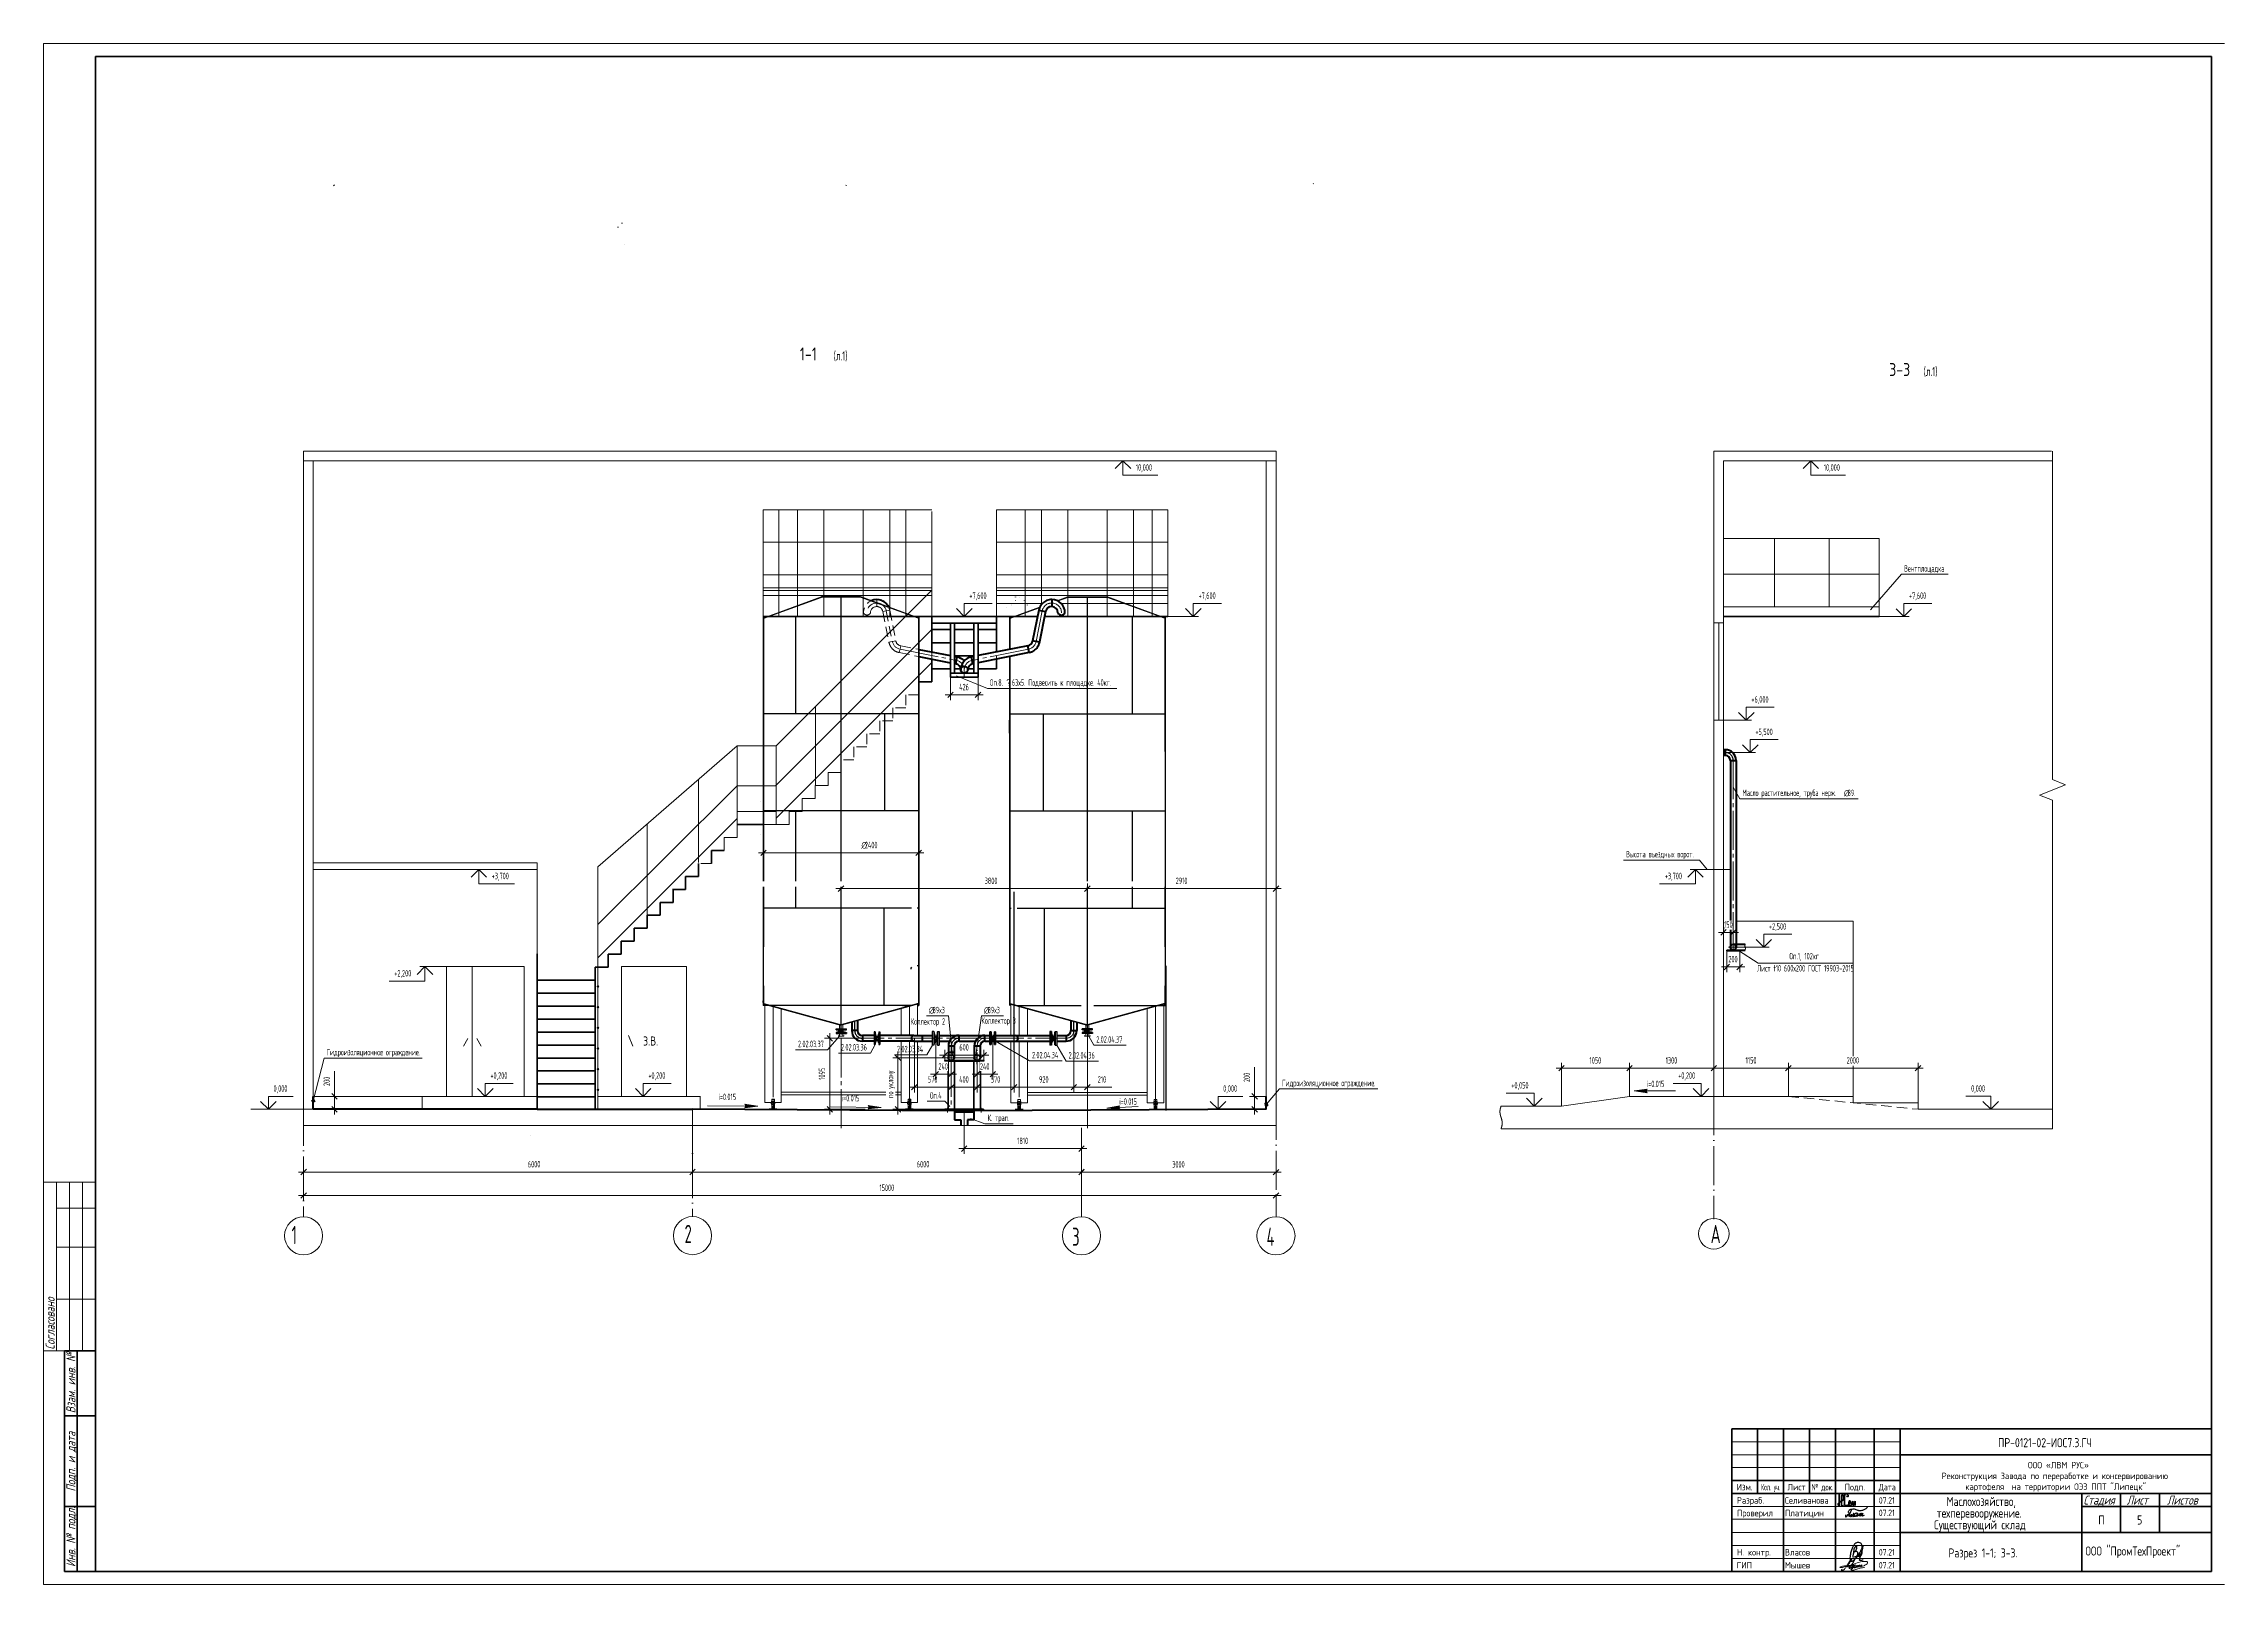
# Model space of a CAD drawing. Header units: millimetres. Extents: x -2281 to 5887, y 0 to 4166.
# Drawn here: x 3364 to 4205, y 0 to 594 of the extents above; entities that cross this region are included whole.
import ezdxf
from ezdxf.enums import TextEntityAlignment as Align

# ---------------------------------------------------------------- set-up
doc = ezdxf.new("R2010")
doc.units = ezdxf.units.MM
for name, pattern in [('K5LT32777', [0]), ('K5LT32783', [0]), ('K5LT32784', [0]), ('K5LT32785', [0]), ('K5LT32786', [0]), ('K5LT32790', [0]), ('K5LT32808', [0]), ('K5LT32816', [5.08, 3.175, -0.635, 0.635, -0.635]), ('K5LT32822', [0]), ('K5LT32824', [714.375, 476.25, -79.375, 79.375, -79.375]), ('K5LT32829', [50.8, 31.75, -6.35, 6.35, -6.35]), ('K5LT32848', [19.2, 15, -2, 0.2, -2]), ('K5LT32859', [0]), ('K5LT32865', [0]), ('K5LT32874', [50.8, 31.75, -6.35, 6.35, -6.35]), ('K5LT32875', [0]), ('K5LT32876', [9, 6, -0.75, 1.5, -0.75]), ('K5LT32877', [0]), ('K5LT32878', [50.8, 31.75, -6.35, 6.35, -6.35]), ('K5LT32887', [508, 317.5, -63.5, 63.5, -63.5]), ('K5LT32888', [0]), ('K5LT32894', [3, 2, -1]), ('K5LT32897', [0]), ('K5LT_AXLED', [19.5, 15, -1.5, 1.5, -1.5]), ('K5LT_BASIC', [0]), ('K5LT_DASHED', [6, 4, -2]), ('K5LT_REINFORCED', [0]), ('K5LT_THIN', [0]), ('K5LT_THIN_INCLUDED_TO_HATCHING', [0]), ('СПЛОШНАЯ', [1089000000.0, 99000000.0, 990000000.0])]:
    doc.linetypes.add(name, pattern=pattern)
doc.layers.add('Системный слой', color=7, linetype='Continuous')
doc.styles.add('KDIMTEXTSTYLE', font='GOST_AU.SHX', dxfattribs={"width": 0.96, "oblique": 15, "height": 5})
doc.styles.add('KTEXTSTYLE', font='GOST_AU.SHX', dxfattribs={"width": 0.96, "height": 5})
doc.styles.add('ГОСТ 2.304', font='CS_Gost2304.shx')
doc.dimstyles.new('KDIMSTYLE (0.03)', dxfattribs={"dimtxt": 5, "dimasz": 1, "dimexe": 2, "dimexo": 0, "dimgap": 1, "dimtad": 1, "dimlfac": 40, "dimtxsty": 'KDIMTEXTSTYLE', "dimsah": 1, "dimcen": 0, "dimdle": 1, "dimadec": 0, "dimazin": 0, "dimtfac": 0.667, "dimtmove": 0, "dimatfit": 3, "dimfxl": 1, "dimtvp": 1, "dimtolj": 1, "dimtzin": 0, "dimarcsym": 0})
pattern_1 = [(135, (0, 0), (-1.7960512, -1.7960512), [])]
pattern_2 = [(135, (0, 0), (-2.245064, -2.245064), [])]
pattern_3 = [(45, (0, 0), (-4.490128, 4.490128), [])]

msp = doc.modelspace()

# ---------------------------------------------------------------- texts
at = {"color": 7, "char_height": 2.5, "attachment_point": 1, "rotation": 90, "style": 'KTEXTSTYLE'}
for s, insert in [('\\H3.5;\\W0.965;\\Q15;\\Q15;Согласовано', (3364.77333, 90.5)), ('\\H3.5;\\W0.965;\\Q15;\\Q15;Взам. инв. №', (3372.77333, 65.98201)), ('\\H3.5;\\W0.965;\\Q15;\\Q15;Подп. и дата', (3372.77333, 35.7968)), ('\\H3.5;\\W0.965;\\Q15;\\Q15;Инв. № подл.', (3372.77333, 6.71162))]:
    msp.add_mtext(s, dxfattribs=dict(at, insert=insert))
at = {"color": 7, "char_height": 2.5, "attachment_point": 1, "style": 'KTEXTSTYLE'}
for s, insert in [('\\H3.5;\\W0.965;\\Q15;\\Q0; ', (4126.22844, 48.22914)), ('\\H3.5;\\W0.965;\\Q15;\\Q0;\\H2.50; ', (4139.2724, 40.99525)), ('\\H3.5;\\W0.965;\\Q15;\\Q0;5', (4171.34245, 26.57668)), ('\\H3.5;\\W0.965;\\Q15;\\Q0;\\H2.50; ', (4015.5, 23.72564)), ('\\H3.5;\\W0.965;\\Q15;\\Q15;\\H2.50; ', (4015.5, 8.63334)), ('\\H3.5;\\W0.965;\\Q15;\\Q0;Разрез 1-1; 3-3.', (4098.60906, 13.87667))]:
    msp.add_mtext(s, dxfattribs=dict(at, insert=insert))
at = {"layer": 'Системный слой', "color": 7, "char_height": 2.5, "attachment_point": 1, "style": 'KTEXTSTYLE'}
for s, insert in [('\\H3.5;\\W0.965;\\Q15;\\Q0;\\H5.00;1-1', (3655.6488, 476.87581)), ('\\H3.5;\\W0.965;\\Q15;\\Q0;\\W0.715;(л.1)', (3668.66435, 475.37581)), ('\\H3.5;\\W0.965;\\Q15;\\Q0;\\H5.00;3-3', (4075.71594, 470.86141)), ('\\H3.5;\\W0.965;\\Q15;\\Q0;\\W0.715;(л.1)', (4089.0198, 469.36141)), ('\\H3.5;\\W0.965;\\Q15;\\Q0;\\W0.715;\\H2.50;Лист t10 600х200 ГОСТ 19903-2015', (4024.76091, 238.76381)), ('\\H3.5;\\W0.965;\\Q15;\\Q0;\\W0.715;\\H2.50;Оп.1, 102кг', (4037.25835, 243.46007)), ('\\H3.5;\\W0.965;\\Q15;\\Q0;З.В.', (3595.20844, 211.22589)), ('\\H3.5;\\W0.965;\\Q15;\\Q0;\\W0.715;\\H2.50;Коллектор 2', (3698.38849, 218.26505)), ('\\H3.5;\\W0.965;\\Q15;\\Q0;\\W0.715;\\H2.50;i=0.015', (3624.25458, 189.185)), ('\\H3.5;\\W0.965;\\Q15;\\Q0;\\W0.715;\\H2.50;i=0.015', (3671.77198, 188.685)), ('\\H3.5;\\W0.965;\\Q15;\\Q0;\\W0.715;\\H7.00;2', (3611.19755, 138.60018)), ('\\H3.5;\\W0.965;\\Q15;\\Q0;\\W0.715;\\H7.00;3', (3760.66019, 137.52958)), ('\\H3.5;\\W0.965;\\Q15;\\Q0;\\W0.715;\\H7.00;4', (3835.63872, 137.52942))]:
    msp.add_mtext(s, dxfattribs=dict(at, insert=insert))
at = {"layer": 'Системный слой', "color": 7, "insert": (3459.63919, 138.17857), "char_height": 2.5, "attachment_point": 1, "rotation": 359.99296931, "style": 'KTEXTSTYLE'}
msp.add_mtext('\\H3.5;\\W0.965;\\Q15;\\Q0;\\W0.715;\\H7.00;1', dxfattribs=at)

# ---------------------------------------------------------------- blocks, each defined once
blk = doc.blocks.new('U1')
at = {"layer": 'Системный слой', "color": 7, "linetype": 'K5LT_THIN_INCLUDED_TO_HATCHING', "lineweight": 13}
for p, q in [((3925.63, 182.35), (3925.62, 182.3)), ((3925.62, 182.3), (3925.62, 182.25)), ((3925.62, 182.25), (3925.62, 182.2)), ((3925.62, 182.2), (3925.62, 182.15)), ((3925.62, 182.15), (3925.63, 182.1)), ((3925.64, 182.55), (3925.63, 182.5)), ((3925.63, 182.5), (3925.63, 182.45)), ((3925.63, 182.45), (3925.63, 182.4)), ((3925.63, 182.4), (3925.63, 182.35)), ((3925.63, 182.1), (3925.63, 182.05)), ((3925.63, 182.05), (3925.63, 182)), ((3925.63, 182), (3925.63, 181.95)), ((3925.63, 181.95), (3925.64, 181.9)), ((3925.65, 182.7), (3925.64, 182.65)), ((3925.64, 182.65), (3925.64, 182.6)), ((3925.64, 182.6), (3925.64, 182.55)), ((3925.64, 181.9), (3925.64, 181.85)), ((3925.64, 181.85), (3925.64, 181.8)), ((3925.64, 181.8), (3925.65, 181.75)), ((3925.66, 182.75), (3925.65, 182.7)), ((3925.65, 181.75), (3925.65, 181.7)), ((3925.65, 181.7), (3925.66, 181.65)), ((3925.67, 182.85), (3925.66, 182.8)), ((3925.66, 182.8), (3925.66, 182.75)), ((3925.66, 181.65), (3925.67, 181.6)), ((3925.68, 182.9), (3925.67, 182.85)), ((3925.67, 181.6), (3925.67, 181.55)), ((3925.67, 181.55), (3925.68, 181.5)), ((3925.69, 183), (3925.68, 182.95)), ((3925.68, 182.95), (3925.68, 182.9)), ((3925.68, 181.5), (3925.69, 181.45)), ((3925.7, 183.05), (3925.69, 183)), ((3925.69, 181.45), (3925.7, 181.4)), ((3925.71, 183.1), (3925.7, 183.05)), ((3925.7, 181.4), (3925.71, 181.35)), ((3925.72, 183.15), (3925.71, 183.1)), ((3925.71, 181.35), (3925.72, 181.3)), ((3925.73, 183.2), (3925.72, 183.15)), ((3925.72, 181.3), (3925.73, 181.25)), ((3925.74, 183.25), (3925.73, 183.2)), ((3925.73, 181.25), (3925.74, 181.2)), ((3925.75, 183.3), (3925.74, 183.25)), ((3925.74, 181.2), (3925.75, 181.15)), ((3925.76, 183.35), (3925.75, 183.3)), ((3925.75, 181.15), (3925.76, 181.1)), ((3925.77, 183.4), (3925.76, 183.35)), ((3925.76, 181.1), (3925.77, 181.05)), ((3925.78, 183.45), (3925.77, 183.4)), ((3925.77, 181.05), (3925.78, 181)), ((3925.8, 183.5), (3925.78, 183.45)), ((3925.78, 181), (3925.79, 180.95)), ((3925.79, 180.95), (3925.81, 180.9)), ((3925.81, 183.55), (3925.8, 183.5)), ((3925.82, 183.6), (3925.81, 183.55)), ((3925.81, 180.9), (3925.82, 180.85)), ((3925.84, 183.65), (3925.82, 183.6)), ((3925.82, 180.85), (3925.83, 180.8)), ((3925.83, 180.8), (3925.85, 180.75)), ((3925.85, 183.7), (3925.84, 183.65)), ((3925.86, 183.75), (3925.85, 183.7)), ((3925.85, 180.75), (3925.86, 180.7)), ((3925.88, 183.8), (3925.86, 183.75)), ((3925.86, 180.7), (3925.87, 180.65)), ((3925.87, 180.65), (3925.89, 180.6)), ((3925.89, 183.85), (3925.88, 183.8)), ((3925.91, 183.9), (3925.89, 183.85)), ((3925.89, 180.6), (3925.9, 180.55)), ((3925.9, 180.55), (3925.92, 180.5)), ((3925.92, 183.95), (3925.91, 183.9)), ((3925.94, 184), (3925.92, 183.95)), ((3925.92, 180.5), (3925.93, 180.45)), ((3925.93, 180.45), (3925.95, 180.4)), ((3925.95, 184.05), (3925.94, 184)), ((3925.97, 184.1), (3925.95, 184.05)), ((3925.95, 180.4), (3925.96, 180.35)), ((3925.96, 180.35), (3925.98, 180.3)), ((3925.98, 184.15), (3925.97, 184.1)), ((3926, 184.2), (3925.98, 184.15)), ((3925.98, 180.3), (3925.99, 180.25)), ((3925.99, 180.25), (3926.01, 180.2)), ((3926.01, 184.25), (3926, 184.2)), ((3926.03, 184.3), (3926.01, 184.25)), ((3926.01, 180.2), (3926.02, 180.15)), ((3926.02, 180.15), (3926.04, 180.1)), ((3926.04, 184.35), (3926.03, 184.3)), ((3926.06, 184.4), (3926.04, 184.35)), ((3926.04, 180.1), (3926.06, 180.05)), ((3926.06, 180.05), (3926.07, 180)), ((3926.07, 180), (3926.09, 179.95)), ((3926.09, 179.95), (3926.1, 179.9)), ((3926.1, 179.9), (3926.12, 179.85)), ((3926.12, 179.85), (3926.13, 179.8)), ((3926.13, 179.8), (3926.15, 179.75)), ((3926.15, 179.75), (3926.16, 179.7)), ((3926.16, 179.7), (3926.18, 179.65)), ((3926.18, 179.65), (3926.19, 179.6)), ((3926.19, 179.6), (3926.21, 179.55)), ((3926.21, 179.55), (3926.22, 179.5)), ((3926.22, 179.5), (3926.24, 179.45)), ((3926.24, 179.45), (3926.25, 179.4)), ((3926.25, 179.4), (3926.27, 179.35)), ((3926.27, 179.35), (3926.28, 179.3)), ((3926.28, 179.3), (3926.29, 179.25)), ((3926.29, 179.25), (3926.31, 179.2)), ((3926.31, 179.2), (3926.32, 179.15)), ((3926.32, 179.15), (3926.33, 179.1)), ((3926.33, 179.1), (3926.34, 179.05)), ((3926.34, 176.65), (3926.33, 176.6)), ((3926.34, 179.05), (3926.36, 179)), ((3926.36, 176.7), (3926.34, 176.65)), ((3926.36, 179), (3926.37, 178.95)), ((3926.37, 176.75), (3926.36, 176.7)), ((3926.37, 178.95), (3926.38, 178.9)), ((3926.38, 176.8), (3926.37, 176.75)), ((3926.38, 178.9), (3926.39, 178.85)), ((3926.39, 176.85), (3926.38, 176.8)), ((3926.39, 178.85), (3926.4, 178.8)), ((3926.4, 176.9), (3926.39, 176.85)), ((3926.4, 178.8), (3926.41, 178.75)), ((3926.41, 176.95), (3926.4, 176.9)), ((3926.41, 178.75), (3926.42, 178.7)), ((3926.42, 177), (3926.41, 176.95)), ((3926.42, 178.7), (3926.43, 178.65)), ((3926.43, 177.05), (3926.42, 177)), ((3926.43, 178.65), (3926.43, 178.6)), ((3926.44, 177.15), (3926.43, 177.1)), ((3926.43, 177.1), (3926.43, 177.05)), ((3926.43, 178.6), (3926.44, 178.55)), ((3926.44, 178.55), (3926.45, 178.5)), ((3926.45, 177.2), (3926.44, 177.15)), ((3926.45, 178.5), (3926.46, 178.45)), ((3926.46, 177.25), (3926.45, 177.2)), ((3926.46, 178.45), (3926.46, 178.4)), ((3926.46, 178.4), (3926.47, 178.35)), ((3926.47, 177.35), (3926.46, 177.3)), ((3926.46, 177.3), (3926.46, 177.25)), ((3926.47, 178.35), (3926.47, 178.3)), ((3926.47, 178.3), (3926.48, 178.25)), ((3926.48, 177.45), (3926.47, 177.4)), ((3926.47, 177.4), (3926.47, 177.35)), ((3926.48, 178.25), (3926.48, 178.2)), ((3926.48, 178.2), (3926.49, 178.15)), ((3926.49, 177.55), (3926.48, 177.5)), ((3926.48, 177.5), (3926.48, 177.45)), ((3926.49, 178.15), (3926.49, 178.1)), ((3926.49, 178.1), (3926.49, 178.05)), ((3926.49, 178.05), (3926.49, 178)), ((3926.49, 178), (3926.5, 177.95)), ((3926.5, 177.75), (3926.49, 177.7)), ((3926.49, 177.7), (3926.49, 177.65)), ((3926.49, 177.65), (3926.49, 177.6)), ((3926.49, 177.6), (3926.49, 177.55)), ((3926.5, 177.95), (3926.5, 177.9)), ((3926.5, 177.9), (3926.5, 177.85)), ((3926.5, 177.85), (3926.5, 177.8)), ((3926.5, 177.8), (3926.5, 177.75)), ((3926.07, 175.7), (3926.06, 175.67)), ((3926.09, 175.75), (3926.07, 175.7)), ((3926.1, 175.8), (3926.09, 175.75)), ((3926.12, 175.85), (3926.1, 175.8)), ((3926.13, 175.9), (3926.12, 175.85)), ((3926.15, 175.95), (3926.13, 175.9)), ((3926.16, 176), (3926.15, 175.95)), ((3926.18, 176.05), (3926.16, 176)), ((3926.19, 176.1), (3926.18, 176.05)), ((3926.21, 176.15), (3926.19, 176.1)), ((3926.22, 176.2), (3926.21, 176.15)), ((3926.24, 176.25), (3926.22, 176.2)), ((3926.25, 176.3), (3926.24, 176.25)), ((3926.27, 176.35), (3926.25, 176.3)), ((3926.28, 176.4), (3926.27, 176.35)), ((3926.29, 176.45), (3926.28, 176.4)), ((3926.31, 176.5), (3926.29, 176.45)), ((3926.32, 176.55), (3926.31, 176.5)), ((3926.33, 176.6), (3926.32, 176.55))]:
    blk.add_line(p, q, dxfattribs=at)
blk = doc.blocks.new('U2')
at = {"layer": 'Системный слой', "color": 7, "linetype": 'K5LT_THIN_INCLUDED_TO_HATCHING', "lineweight": 13}
for p, q in [((4138.7, 436.9), (4138.7, 310.28)), ((4143.7, 308.28), (4133.7, 304.28)), ((4133.7, 304.28), (4138.7, 302.28)), ((4138.7, 310.28), (4143.7, 308.28)), ((4138.7, 302.28), (4138.7, 175.67))]:
    blk.add_line(p, q, dxfattribs=at)
blk = doc.blocks.new('U6')
at = {"layer": 'Системный слой', "color": 7, "linetype": 'K5LT_THIN_INCLUDED_TO_HATCHING', "lineweight": 13}
for p, q in [((4012, 321.45), (4011.99, 321.4)), ((4011.99, 321.4), (4011.99, 321.35)), ((4011.99, 321.35), (4011.99, 321.3)), ((4011.99, 321.3), (4011.99, 321.25)), ((4011.99, 321.25), (4011.99, 321.2)), ((4011.99, 321.2), (4012, 321.15)), ((4012.01, 321.5), (4012, 321.45)), ((4012, 321.15), (4012, 321.1)), ((4012, 321.1), (4012.01, 321.05)), ((4012.02, 321.55), (4012.01, 321.5)), ((4012.01, 321.05), (4012.02, 321)), ((4012.03, 321.6), (4012.02, 321.55)), ((4012.02, 321), (4012.04, 320.95)), ((4012.04, 321.65), (4012.03, 321.6)), ((4012.05, 321.7), (4012.04, 321.65)), ((4012.04, 320.95), (4012.05, 320.9)), ((4012.06, 321.75), (4012.05, 321.7)), ((4012.05, 320.9), (4012.07, 320.85)), ((4012.08, 321.8), (4012.06, 321.75)), ((4012.07, 320.85), (4012.08, 320.8)), ((4012.08, 320.8), (4012.1, 320.75)), ((4012.1, 320.75), (4012.12, 320.7)), ((4012.12, 320.7), (4012.14, 320.65)), ((4012.14, 320.65), (4012.15, 320.6)), ((4012.15, 320.6), (4012.17, 320.55)), ((4012.17, 320.55), (4012.19, 320.51)), ((4012.19, 319.6), (4012.17, 319.56)), ((4012.19, 320.51), (4012.2, 320.46)), ((4012.2, 319.65), (4012.19, 319.6)), ((4012.2, 320.46), (4012.22, 320.41)), ((4012.21, 319.71), (4012.2, 319.65)), ((4012.22, 319.76), (4012.21, 319.71)), ((4012.22, 320.41), (4012.23, 320.36)), ((4012.24, 319.81), (4012.22, 319.76)), ((4012.23, 320.36), (4012.24, 320.31)), ((4012.24, 320.31), (4012.25, 320.26)), ((4012.25, 319.91), (4012.24, 319.86)), ((4012.24, 319.86), (4012.24, 319.81)), ((4012.25, 320.26), (4012.26, 320.21)), ((4012.26, 319.96), (4012.25, 319.91)), ((4012.26, 320.21), (4012.26, 320.16)), ((4012.26, 320.16), (4012.26, 320.11)), ((4012.26, 320.11), (4012.26, 320.06)), ((4012.26, 320.06), (4012.26, 320.01)), ((4012.26, 320.01), (4012.26, 319.96))]:
    blk.add_line(p, q, dxfattribs=at)
blk = doc.blocks.new('U7')
at = {"layer": 'Системный слой', "color": 7, "linetype": 'K5LT_THIN_INCLUDED_TO_HATCHING', "lineweight": 13}
for p, q in [((4020.1, 246.31), (4020.09, 246.26)), ((4020.09, 246.26), (4020.09, 246.22)), ((4020.09, 246.22), (4020.09, 246.17)), ((4020.09, 246.17), (4020.09, 246.11)), ((4020.09, 246.11), (4020.09, 246.06)), ((4020.09, 246.06), (4020.1, 246.01)), ((4020.11, 246.41), (4020.1, 246.36)), ((4020.1, 246.36), (4020.1, 246.31)), ((4020.1, 246.01), (4020.11, 245.96)), ((4020.12, 246.46), (4020.11, 246.41)), ((4020.11, 245.96), (4020.12, 245.91)), ((4020.13, 246.51), (4020.12, 246.46)), ((4020.12, 245.91), (4020.13, 245.86)), ((4020.15, 246.56), (4020.13, 246.51)), ((4020.13, 245.86), (4020.14, 245.81)), ((4020.14, 245.81), (4020.15, 245.76)), ((4020.16, 246.61), (4020.15, 246.56)), ((4020.15, 245.76), (4020.17, 245.71)), ((4020.18, 246.66), (4020.16, 246.61)), ((4020.18, 244.61), (4020.16, 244.56)), ((4020.16, 244.56), (4020.16, 244.54)), ((4020.17, 245.71), (4020.18, 245.66)), ((4020.2, 246.71), (4020.18, 246.66)), ((4020.18, 245.66), (4020.2, 245.61)), ((4020.2, 244.66), (4020.18, 244.61)), ((4020.21, 246.76), (4020.2, 246.71)), ((4020.2, 245.61), (4020.21, 245.56)), ((4020.21, 244.71), (4020.2, 244.66)), ((4020.21, 245.56), (4020.22, 245.51)), ((4020.23, 244.76), (4020.21, 244.71)), ((4020.22, 245.51), (4020.24, 245.46)), ((4020.24, 244.81), (4020.23, 244.76)), ((4020.24, 245.46), (4020.25, 245.41)), ((4020.25, 244.86), (4020.24, 244.81)), ((4020.25, 245.41), (4020.26, 245.36)), ((4020.26, 244.91), (4020.25, 244.86)), ((4020.26, 245.36), (4020.27, 245.31)), ((4020.27, 244.96), (4020.26, 244.91)), ((4020.27, 245.31), (4020.27, 245.26)), ((4020.27, 245.26), (4020.28, 245.21)), ((4020.28, 245.01), (4020.27, 244.96)), ((4020.28, 245.21), (4020.28, 245.16)), ((4020.28, 245.16), (4020.28, 245.11)), ((4020.28, 245.11), (4020.28, 245.06)), ((4020.28, 245.06), (4020.28, 245.01))]:
    blk.add_line(p, q, dxfattribs=at)
blk = doc.blocks.new('U37')
at = {"layer": 'Системный слой', "color": 30, "linetype": 'K5LT_AXLED', "lineweight": 13, "true_color": 0xff8000}
for q in [(3710.92, 203.02), (3714.03, 206.14), (3717.14, 203.02), (3714.03, 199.91)]:
    blk.add_line((3714.03, 203.02), q, dxfattribs=at)
blk = doc.blocks.new('U70')
at = {"layer": 'Системный слой', "color": 211, "linetype": 'K5LT32783', "lineweight": 50, "true_color": 0xff7fff}
for p, q in [((3717.03, 209.4), (3717.03, 211.63)), ((3715.14, 207.52), (3712.92, 207.52))]:
    blk.add_line(p, q, dxfattribs=at)
for radius in [4.11, 1.89]:
    blk.add_arc((3717.03, 207.52), radius, 90, 180, dxfattribs=at)
at = {"layer": 'Системный слой', "color": 211, "linetype": 'K5LT32829', "lineweight": 25, "true_color": 0xff7fff}
blk.add_arc((3717.03, 207.52), 3, 90, 180, dxfattribs=at)
blk = doc.blocks.new('U71')
at = {"layer": 'Системный слой', "color": 200, "linetype": 'K5LT32784', "lineweight": 50, "true_color": 0xbf00ff}
for p, q in [((3727.03, 209.4), (3727.03, 211.63)), ((3725.14, 207.52), (3722.92, 207.52))]:
    blk.add_line(p, q, dxfattribs=at)
for radius in [4.11, 1.89]:
    blk.add_arc((3727.03, 207.52), radius, 90, 180, dxfattribs=at)
at = {"layer": 'Системный слой', "color": 30, "linetype": 'K5LT_AXLED', "lineweight": 13, "true_color": 0xff8000}
blk.add_arc((3727.03, 207.52), 3, 90, 180, dxfattribs=at)
blk = doc.blocks.new('U73')
at = {"layer": 'Системный слой', "color": 211, "linetype": 'K5LT32783', "lineweight": 50, "true_color": 0xff7fff}
for p, q in [((3677.89, 213.52), (3675.67, 213.52)), ((3679.78, 211.63), (3679.78, 209.41))]:
    blk.add_line(p, q, dxfattribs=at)
for radius in [4.11, 1.89]:
    blk.add_arc((3679.78, 213.52), radius, 180.00003, 270.00003, dxfattribs=at)
at = {"layer": 'Системный слой', "color": 211, "linetype": 'K5LT32829', "lineweight": 25, "true_color": 0xff7fff}
blk.add_arc((3679.78, 213.52), 3, 180.00003, 270.00003, dxfattribs=at)
blk = doc.blocks.new('U74')
at = {"layer": 'Системный слой', "color": 211, "linetype": 'K5LT32859', "lineweight": 30, "true_color": 0xff7fff}
for p, q in [((3684.71, 212.96), (3684.29, 212.96)), ((3684.29, 212.96), (3684.29, 208.09)), ((3684.29, 212.8), (3684.29, 212.24)), ((3684.71, 212.96), (3684.71, 208.09)), ((3684.79, 212.19), (3684.71, 212.3)), ((3685.97, 212.19), (3684.79, 208.86)), ((3685.97, 208.86), (3684.79, 212.19)), ((3684.79, 212.19), (3684.79, 208.86)), ((3685.97, 212.19), (3686.05, 212.3)), ((3685.97, 212.19), (3685.97, 208.86)), ((3686.05, 212.96), (3686.05, 208.09)), ((3686.05, 212.96), (3686.47, 212.96)), ((3686.47, 212.96), (3686.47, 208.09)), ((3686.47, 212.8), (3686.47, 212.24)), ((3684.71, 208.09), (3684.29, 208.09)), ((3684.79, 208.86), (3684.71, 208.75)), ((3685.97, 208.86), (3686.05, 208.75)), ((3686.05, 208.09), (3686.47, 208.09))]:
    blk.add_line(p, q, dxfattribs=at)
blk = doc.blocks.new('U72')
at = {"layer": 'Системный слой', "color": 7, "linetype": 'K5LT32777', "lineweight": 25}
for p, q in [((3641.63, 372.54), (3663.99, 380.68)), ((3641.66, 372.45), (3664.03, 380.59)), ((3679.03, 380.69), (3664.03, 380.69)), ((3679.03, 380.59), (3664.03, 380.59)), ((3679.03, 380.59), (3679.03, 380.69)), ((3679.03, 380.59), (3679.06, 380.68)), ((3701.39, 372.45), (3679.03, 380.59)), ((3701.43, 372.54), (3679.06, 380.68)), ((3701.53, 373.17), (3641.53, 373.17)), ((3641.53, 373.17), (3641.53, 271.13)), ((3641.63, 373.17), (3641.63, 271.13)), ((3654.12, 335.67), (3654.12, 373.17)), ((3701.39, 372.45), (3701.43, 372.54)), ((3701.43, 373.17), (3701.43, 223.17)), ((3701.53, 373.17), (3701.43, 373.17)), ((3701.53, 373.17), (3701.53, 223.17)), ((3701.53, 335.67), (3641.53, 335.67)), ((3688.47, 298.17), (3688.47, 335.67)), ((3701.53, 298.17), (3641.53, 298.17)), ((3654.12, 271.13), (3654.12, 298.17)), ((3641.53, 268.91), (3641.53, 246.13)), ((3641.63, 268.91), (3641.63, 245.75)), ((3654.12, 260.67), (3654.12, 268.91)), ((3698.67, 260.67), (3641.53, 260.67)), ((3688.11, 223.17), (3688.11, 260.67)), ((3701.53, 260.67), (3700.89, 260.67)), ((3641.53, 246.12), (3641.53, 223.17)), ((3701.73, 238.42), (3700.89, 238.42)), ((3701.53, 240.29), (3701.53, 223.17)), ((3641.53, 230.38), (3641.53, 223.17)), ((3641.53, 230.38), (3641.53, 223.17)), ((3641.63, 230.76), (3641.63, 223.17)), ((3701.43, 230.76), (3701.43, 223.17)), ((3701.53, 230.38), (3701.53, 223.17)), ((3701.53, 230.38), (3701.53, 223.17)), ((3647.88, 223.17), (3641.53, 223.17)), ((3673.95, 223.17), (3641.53, 223.17)), ((3641.66, 223.89), (3641.63, 223.79)), ((3641.66, 223.89), (3641.63, 223.79)), ((3641.63, 223.79), (3671.53, 215.65)), ((3641.66, 223.89), (3671.53, 215.75)), ((3647.88, 223.17), (3643.08, 223.17)), ((3669.1, 223.17), (3652.73, 223.17)), ((3701.39, 223.89), (3671.53, 215.75)), ((3701.43, 223.79), (3671.53, 215.65)), ((3690.33, 223.17), (3673.95, 223.17)), ((3698.67, 223.17), (3673.95, 223.17)), ((3695.18, 223.17), (3698.67, 223.17)), ((3698.67, 223.17), (3695.18, 223.17)), ((3701.39, 223.89), (3700.89, 223.71)), ((3701.43, 223.79), (3700.89, 223.6)), ((3701.53, 223.17), (3700.89, 223.17)), ((3701.53, 223.17), (3700.89, 223.17)), ((3700.89, 223.17), (3701.53, 223.17)), ((3701.39, 223.89), (3701.43, 223.79)), ((3701.39, 223.89), (3701.43, 223.79)), ((3701.39, 223.89), (3701.43, 223.79)), ((3701.39, 223.89), (3701.43, 223.79)), ((3701.53, 223.17), (3701.43, 223.17))]:
    blk.add_line(p, q, dxfattribs=at)
at = {"layer": 'Системный слой', "color": 7, "linetype": 'K5LT32824', "lineweight": 25}
for p, q in [((3671.53, 271.13), (3671.53, 380.69)), ((3671.53, 213.31), (3671.53, 268.91))]:
    blk.add_line(p, q, dxfattribs=at)
at = {"layer": 'Системный слой', "color": 104, "linetype": 'K5LT32822', "lineweight": 25, "true_color": 0x009926}
blk.add_line((3641.53, 224.33), (3641.53, 224.96), dxfattribs=at)
blk.add_line((3641.53, 224.33), (3641.53, 224.96), dxfattribs=at)
at = {"layer": 'Системный слой', "color": 211, "linetype": 'K5LT32783', "lineweight": 50, "true_color": 0xff7fff}
for p, q in [((3675.67, 216.78), (3675.67, 213.52)), ((3677.89, 217.38), (3677.89, 213.52)), ((3684.29, 211.63), (3679.78, 211.63)), ((3694.53, 211.63), (3686.47, 211.63)), ((3699.63, 211.63), (3694.53, 211.63)), ((3684.29, 209.41), (3679.78, 209.41)), ((3695.22, 209.41), (3686.47, 209.41)), ((3712.89, 205.17), (3712.89, 205.17))]:
    blk.add_line(p, q, dxfattribs=at)
at = {"layer": 'Системный слой', "color": 211, "linetype": 'K5LT32816', "lineweight": 25, "true_color": 0xff7fff}
for p, q in [((3676.78, 213.52), (3676.78, 217.08)), ((3714.01, 205.17), (3714.01, 205.17))]:
    blk.add_line(p, q, dxfattribs=at)
at = {"layer": 'Системный слой', "color": 30, "linetype": 'K5LT_AXLED', "lineweight": 13, "true_color": 0xff8000}
blk.add_line((3727.15, 210.52), (3686.47, 210.52), dxfattribs=at)
at = {"layer": 'Системный слой', "color": 200, "linetype": 'K5LT32784', "lineweight": 50, "true_color": 0xbf00ff}
for p, q in [((3699.63, 211.63), (3706.66, 211.63)), ((3702.8, 211.63), (3702.8, 209.41)), ((3699.69, 209.41), (3694.53, 209.41)), ((3699.69, 209.41), (3706.66, 209.41))]:
    blk.add_line(p, q, dxfattribs=at)
at = {"layer": 'Системный слой', "color": 7, "linetype": 'K5LT32777', "lineweight": 25}
blk.add_arc((3699.69, 237.17), 1.25, 144.93272, 180.00003, dxfattribs=at)
at = {"layer": 'Системный слой', "color": 200, "linetype": 'K5LT32784', "lineweight": 50, "true_color": 0xbf00ff}
blk.add_arc((3699.78, 210.52), 1.12, 97.38777, 265.33968, dxfattribs=at)
at = {"layer": 'Системный слой'}
for name in ['U73', 'U74']:
    blk.add_blockref(name, (0, 0), dxfattribs=at)
blk = doc.blocks.new('U75')
at = {"layer": 'Системный слой', "color": 200, "linetype": 'K5LT32808', "lineweight": 35, "true_color": 0xbf00ff}
for p, q in [((3729.39, 212.96), (3728.96, 212.96)), ((3728.96, 212.96), (3728.96, 208.08)), ((3728.96, 212.79), (3728.96, 212.23)), ((3729.39, 212.96), (3729.39, 208.08)), ((3729.46, 212.18), (3729.39, 212.3)), ((3729.46, 212.18), (3730.65, 208.86)), ((3729.46, 208.86), (3730.65, 212.18)), ((3729.46, 212.18), (3729.46, 208.86)), ((3730.65, 212.18), (3730.72, 212.3)), ((3730.65, 212.18), (3730.65, 208.86)), ((3730.72, 212.96), (3730.72, 208.08)), ((3730.72, 212.96), (3731.15, 212.96)), ((3731.15, 212.96), (3731.15, 208.08)), ((3731.15, 212.79), (3731.15, 212.23)), ((3729.39, 208.08), (3728.96, 208.08)), ((3729.46, 208.86), (3729.39, 208.75)), ((3730.65, 208.86), (3730.72, 208.75)), ((3730.72, 208.08), (3731.15, 208.08))]:
    blk.add_line(p, q, dxfattribs=at)
blk = doc.blocks.new('U76')
at = {"layer": 'Системный слой', "color": 200, "linetype": 'K5LT32784', "lineweight": 50, "true_color": 0xbf00ff}
for p, q in [((3758.28, 211.63), (3758.28, 209.41)), ((3760.17, 213.52), (3762.39, 213.52))]:
    blk.add_line(p, q, dxfattribs=at)
at = {"layer": 'Системный слой', "color": 30, "linetype": 'K5LT_AXLED', "lineweight": 13, "true_color": 0xff8000}
blk.add_arc((3758.28, 213.52), 3, 270, 0, dxfattribs=at)
at = {"layer": 'Системный слой', "color": 200, "linetype": 'K5LT32784', "lineweight": 50, "true_color": 0xbf00ff}
for radius in [4.11, 1.89]:
    blk.add_arc((3758.28, 213.52), radius, 270, 0, dxfattribs=at)
blk = doc.blocks.new('U77')
at = {"layer": 'Системный слой', "color": 30, "linetype": 'K5LT_AXLED', "lineweight": 13, "true_color": 0xff8000}
blk.add_line((3671.59, 229.94), (3671.59, 175.07), dxfattribs=at)
at = {"layer": 'Системный слой', "color": 7, "linetype": 'K5LT32786', "lineweight": 18}
for p, q in [((3642.12, 185.76), (3642.12, 223.26)), ((3648.47, 185.76), (3648.47, 222.12)), ((3694.71, 211.63), (3694.71, 221.93)), ((3701.06, 211.63), (3701.06, 223.18)), ((3694.71, 210.52), (3694.71, 210.52)), ((3694.71, 185.76), (3694.71, 209.41)), ((3701.06, 185.76), (3701.06, 209.41)), ((3642.12, 185.76), (3648.47, 185.76)), ((3642.12, 185.76), (3648.47, 185.76)), ((3642.12, 185.76), (3648.47, 185.76)), ((3644.68, 185.76), (3644.6, 185.76)), ((3644.6, 185.26), (3644.6, 185.76)), ((3646, 185.26), (3644.6, 185.26)), ((3644.67, 185.25), (3644.7, 185.26)), ((3644.67, 185.25), (3644.67, 184.98)), ((3644.68, 186.26), (3645.91, 186.26)), ((3644.68, 185.76), (3644.68, 186.26)), ((3644.7, 185.26), (3645.9, 185.26)), ((3644.77, 186.96), (3644.83, 187.02)), ((3644.77, 186.96), (3645.82, 186.96)), ((3644.77, 186.96), (3644.77, 183.37)), ((3644.81, 186.22), (3644.77, 186.26)), ((3644.81, 185.3), (3644.77, 185.26)), ((3644.8, 185.26), (3644.81, 185.25)), ((3644.81, 186.22), (3645.3, 186.22)), ((3644.81, 185.3), (3644.81, 186.22)), ((3644.81, 185.3), (3645.3, 185.3)), ((3644.81, 185.25), (3645.78, 185.25)), ((3644.81, 185.25), (3644.81, 184.98)), ((3644.83, 187.02), (3645.76, 187.02)), ((3645.78, 186.22), (3645.3, 186.22)), ((3645.78, 185.3), (3645.3, 185.3)), ((3645.82, 186.96), (3645.76, 187.02)), ((3645.78, 186.22), (3645.82, 186.26)), ((3645.78, 185.3), (3645.78, 186.22)), ((3645.78, 185.3), (3645.82, 185.26)), ((3645.79, 185.26), (3645.78, 185.25)), ((3645.78, 185.25), (3645.78, 184.98)), ((3645.82, 186.96), (3645.82, 183.37)), ((3645.92, 185.25), (3645.9, 185.26)), ((3645.91, 185.76), (3645.91, 186.26)), ((3645.91, 185.76), (3646, 185.76)), ((3645.92, 185.25), (3645.92, 184.98)), ((3646, 185.26), (3646, 185.76)), ((3648.47, 189.73), (3694.71, 189.73)), ((3648.47, 188.73), (3694.71, 188.73)), ((3701.06, 185.76), (3694.71, 185.76)), ((3697.27, 185.76), (3697.19, 185.76)), ((3697.19, 185.26), (3697.19, 185.76)), ((3697.19, 185.26), (3698.59, 185.26)), ((3697.26, 185.25), (3697.29, 185.26)), ((3697.26, 185.25), (3697.26, 184.98)), ((3697.27, 185.76), (3697.27, 186.26)), ((3698.5, 186.26), (3697.27, 186.26)), ((3698.49, 185.26), (3697.29, 185.26)), ((3697.36, 186.96), (3697.42, 187.02)), ((3698.41, 186.96), (3697.36, 186.96)), ((3697.36, 186.96), (3697.36, 183.37)), ((3697.4, 186.22), (3697.36, 186.26)), ((3697.4, 185.3), (3697.36, 185.26)), ((3697.39, 185.26), (3697.4, 185.25)), ((3697.4, 185.3), (3697.4, 186.22)), ((3697.4, 186.22), (3697.89, 186.22)), ((3697.4, 185.3), (3697.89, 185.3)), ((3698.37, 185.25), (3697.4, 185.25)), ((3697.4, 185.25), (3697.4, 184.98)), ((3698.35, 187.02), (3697.42, 187.02)), ((3698.37, 186.22), (3697.89, 186.22)), ((3698.37, 185.3), (3697.89, 185.3)), ((3698.41, 186.96), (3698.35, 187.02)), ((3698.37, 186.22), (3698.41, 186.26)), ((3698.37, 185.3), (3698.37, 186.22)), ((3698.37, 185.3), (3698.41, 185.26)), ((3698.39, 185.26), (3698.37, 185.25)), ((3698.37, 185.25), (3698.37, 184.98)), ((3698.41, 186.96), (3698.41, 183.37)), ((3698.51, 185.25), (3698.49, 185.26)), ((3698.5, 185.76), (3698.5, 186.26)), ((3698.5, 185.76), (3698.59, 185.76)), ((3698.51, 185.25), (3698.51, 184.98)), ((3698.59, 185.26), (3698.59, 185.76)), ((3643.8, 183.3), (3643.8, 183.23)), ((3646.8, 183.3), (3643.8, 183.3)), ((3643.8, 183.23), (3646.8, 183.23)), ((3644.67, 184.98), (3644.7, 184.96)), ((3645.9, 184.96), (3644.7, 184.96)), ((3644.77, 184.27), (3645.82, 184.27)), ((3645.03, 183.37), (3644.77, 183.37)), ((3644.8, 184.96), (3644.81, 184.98)), ((3645.78, 184.98), (3644.81, 184.98)), ((3645.03, 183.3), (3645.03, 183.9)), ((3645.56, 183.9), (3645.03, 183.9)), ((3645.56, 183.3), (3645.56, 183.9)), ((3645.82, 183.37), (3645.56, 183.37)), ((3645.79, 184.96), (3645.78, 184.98)), ((3645.92, 184.98), (3645.9, 184.96)), ((3646.8, 183.23), (3646.8, 183.3)), ((3696.39, 183.3), (3699.39, 183.3)), ((3696.39, 183.23), (3696.39, 183.3)), ((3699.39, 183.23), (3696.39, 183.23)), ((3697.26, 184.98), (3697.29, 184.96)), ((3697.29, 184.96), (3698.49, 184.96)), ((3698.41, 184.27), (3697.36, 184.27)), ((3697.36, 183.37), (3697.62, 183.37)), ((3697.39, 184.96), (3697.4, 184.98)), ((3697.4, 184.98), (3698.37, 184.98)), ((3697.62, 183.9), (3698.15, 183.9)), ((3697.62, 183.3), (3697.62, 183.9)), ((3698.15, 183.3), (3698.15, 183.9)), ((3698.15, 183.37), (3698.41, 183.37)), ((3698.39, 184.96), (3698.37, 184.98)), ((3698.51, 184.98), (3698.49, 184.96)), ((3699.39, 183.3), (3699.39, 183.23))]:
    blk.add_line(p, q, dxfattribs=at)
at = {"layer": 'Системный слой', "color": 7, "linetype": 'K5LT_THIN', "lineweight": 13}
for p, q in [((3645.3, 222.77), (3645.3, 187.85)), ((3697.89, 222.82), (3697.89, 211.63)), ((3697.89, 210.52), (3697.89, 210.52)), ((3697.89, 209.41), (3697.89, 185.76))]:
    blk.add_line(p, q, dxfattribs=at)
at = {"layer": 'Системный слой', "color": 3, "linetype": 'K5LT32877', "lineweight": 15, "true_color": 0x00ff00}
for p, q in [((3644.77, 185.27), (3644.77, 186.26)), ((3644.77, 185.26), (3644.77, 184.96)), ((3644.81, 187), (3644.81, 184.27)), ((3645.78, 187), (3645.78, 184.27)), ((3645.82, 185.27), (3645.82, 186.26)), ((3645.82, 185.26), (3645.82, 184.96)), ((3697.36, 185.27), (3697.36, 186.26)), ((3697.36, 185.26), (3697.36, 184.96)), ((3697.4, 187), (3697.4, 184.27)), ((3698.37, 187), (3698.37, 184.27)), ((3698.41, 185.27), (3698.41, 186.26)), ((3698.41, 185.26), (3698.41, 184.96))]:
    blk.add_line(p, q, dxfattribs=at)
at = {"layer": 'Системный слой', "color": 4, "linetype": 'K5LT32878', "lineweight": 15, "true_color": 0x00ffff}
for p, q in [((3645.3, 185.15), (3645.3, 186.38)), ((3645.3, 185.63), (3645.3, 183.22)), ((3645.3, 185.3), (3645.3, 184.93)), ((3697.89, 185.15), (3697.89, 186.38)), ((3697.89, 185.63), (3697.89, 183.22)), ((3697.89, 185.3), (3697.89, 184.93))]:
    blk.add_line(p, q, dxfattribs=at)
at = {"layer": 'Системный слой', "color": 4, "linetype": 'K5LT32876', "lineweight": 15, "true_color": 0x00ffff}
for p, q in [((3645.3, 183.15), (3645.3, 183.38)), ((3697.89, 183.15), (3697.89, 183.38))]:
    blk.add_line(p, q, dxfattribs=at)
at = {"layer": 'Системный слой', "color": 7, "linetype": 'K5LT32786', "lineweight": 18}
for centre, radius, start, end in [((3645.3, 184.77), 1.5, 249.55855, 290.44145), ((3645.3, 184.02), 0.75, 253.7398, 286.2602), ((3697.89, 184.77), 1.5, 249.55855, 290.44145), ((3697.89, 184.02), 0.75, 253.7398, 286.2602)]:
    blk.add_arc(centre, radius, start, end, dxfattribs=at)
at = {"layer": 'Системный слой', "color": 4, "linetype": 'K5LT32875', "lineweight": 9, "true_color": 0x00ffff}
for points in [[(3644.76, 183.3), (3644.86, 183.27), (3645, 183.23), (3645.17, 183.23), (3645.29, 183.24), (3645.42, 183.25), (3645.54, 183.24), (3645.66, 183.24), (3645.77, 183.27), (3645.86, 183.29), (3645.91, 183.3)], [(3698.42, 183.3), (3698.32, 183.27), (3698.19, 183.23), (3698.01, 183.23), (3697.89, 183.24), (3697.76, 183.25), (3697.64, 183.24), (3697.53, 183.24), (3697.41, 183.27), (3697.33, 183.29), (3697.27, 183.3)]]:
    blk.add_open_spline(points, degree=3, knots=[0, 0, 0, 0, 2.762312, 3.574301, 4.555066, 5.753435, 6.891182, 7.824392, 8.629119, 10, 10, 10, 10], dxfattribs=at)
blk = doc.blocks.new('U78')
at = {"layer": 'Системный слой', "color": 30, "linetype": 'K5LT_AXLED', "lineweight": 13, "true_color": 0xff8000}
blk.add_line((3766.51, 229.86), (3766.51, 174.99), dxfattribs=at)
at = {"layer": 'Системный слой', "color": 7, "linetype": 'K5LT32786', "lineweight": 18}
for p, q in [((3737.04, 211.63), (3737.04, 223.7)), ((3743.39, 211.63), (3743.39, 221.92)), ((3789.63, 185.69), (3789.63, 221.94)), ((3795.98, 185.69), (3795.98, 223.66)), ((3743.39, 210.52), (3743.39, 210.52)), ((3737.04, 185.69), (3737.04, 209.41)), ((3743.39, 185.69), (3743.39, 209.41)), ((3737.04, 185.69), (3743.39, 185.69)), ((3737.04, 185.69), (3743.39, 185.69)), ((3737.04, 185.69), (3743.39, 185.69)), ((3739.6, 185.69), (3739.51, 185.69)), ((3739.51, 185.19), (3739.51, 185.69)), ((3740.91, 185.19), (3739.51, 185.19)), ((3739.59, 185.17), (3739.61, 185.19)), ((3739.59, 185.17), (3739.59, 184.9)), ((3739.6, 186.19), (3740.83, 186.19)), ((3739.6, 185.69), (3739.6, 186.19)), ((3739.61, 185.19), (3740.81, 185.19)), ((3739.69, 186.89), (3739.75, 186.95)), ((3739.69, 186.89), (3740.74, 186.89)), ((3739.69, 186.89), (3739.69, 183.29)), ((3739.73, 186.15), (3739.69, 186.19)), ((3739.73, 185.23), (3739.69, 185.19)), ((3739.72, 185.19), (3739.73, 185.18)), ((3739.73, 186.15), (3740.21, 186.15)), ((3739.73, 185.23), (3739.73, 186.15)), ((3739.73, 185.23), (3740.21, 185.23)), ((3739.73, 185.18), (3740.7, 185.18)), ((3739.73, 185.18), (3739.73, 184.9)), ((3739.75, 186.95), (3740.68, 186.95)), ((3740.7, 186.15), (3740.21, 186.15)), ((3740.7, 185.23), (3740.21, 185.23)), ((3740.74, 186.89), (3740.68, 186.95)), ((3740.7, 186.15), (3740.74, 186.19)), ((3740.7, 185.23), (3740.7, 186.15)), ((3740.7, 185.23), (3740.74, 185.19)), ((3740.71, 185.19), (3740.7, 185.18)), ((3740.7, 185.18), (3740.7, 184.9)), ((3740.74, 186.89), (3740.74, 183.29)), ((3740.84, 185.17), (3740.81, 185.19)), ((3740.83, 185.69), (3740.83, 186.19)), ((3740.83, 185.69), (3740.91, 185.69)), ((3740.84, 185.17), (3740.84, 184.9)), ((3740.91, 185.19), (3740.91, 185.69)), ((3743.39, 189.65), (3789.63, 189.65)), ((3743.39, 188.65), (3789.63, 188.65)), ((3795.98, 185.69), (3789.63, 185.69)), ((3792.19, 185.69), (3792.11, 185.69)), ((3792.11, 185.19), (3792.11, 185.69)), ((3792.11, 185.19), (3793.51, 185.19)), ((3792.18, 185.17), (3792.21, 185.19)), ((3792.18, 185.17), (3792.18, 184.9)), ((3792.19, 185.69), (3792.19, 186.19)), ((3793.42, 186.19), (3792.19, 186.19)), ((3793.41, 185.19), (3792.21, 185.19)), ((3792.28, 186.89), (3792.34, 186.95)), ((3793.33, 186.89), (3792.28, 186.89)), ((3792.28, 186.89), (3792.28, 183.29)), ((3792.32, 186.15), (3792.28, 186.19)), ((3792.32, 185.23), (3792.28, 185.19)), ((3792.31, 185.19), (3792.32, 185.18)), ((3792.32, 185.23), (3792.32, 186.15)), ((3792.32, 186.15), (3792.81, 186.15)), ((3792.32, 185.23), (3792.81, 185.23)), ((3793.29, 185.18), (3792.32, 185.18)), ((3792.32, 185.18), (3792.32, 184.9)), ((3793.27, 186.95), (3792.34, 186.95)), ((3793.29, 186.15), (3792.81, 186.15)), ((3793.29, 185.23), (3792.81, 185.23)), ((3793.33, 186.89), (3793.27, 186.95)), ((3793.29, 186.15), (3793.33, 186.19)), ((3793.29, 185.23), (3793.29, 186.15)), ((3793.29, 185.23), (3793.33, 185.19)), ((3793.31, 185.19), (3793.29, 185.18)), ((3793.29, 185.18), (3793.29, 184.9)), ((3793.33, 186.89), (3793.33, 183.29)), ((3793.43, 185.17), (3793.41, 185.19)), ((3793.42, 185.69), (3793.42, 186.19)), ((3793.42, 185.69), (3793.51, 185.69)), ((3793.43, 185.17), (3793.43, 184.9)), ((3793.51, 185.19), (3793.51, 185.69)), ((3738.71, 183.23), (3738.71, 183.15)), ((3741.71, 183.23), (3738.71, 183.23)), ((3738.71, 183.15), (3741.71, 183.15)), ((3739.59, 184.9), (3739.61, 184.89)), ((3740.81, 184.89), (3739.61, 184.89)), ((3739.69, 184.2), (3740.74, 184.2)), ((3739.95, 183.29), (3739.69, 183.29)), ((3739.72, 184.89), (3739.73, 184.9)), ((3740.7, 184.9), (3739.73, 184.9)), ((3739.95, 183.22), (3739.95, 183.82)), ((3740.48, 183.82), (3739.95, 183.82)), ((3740.48, 183.22), (3740.48, 183.82)), ((3740.74, 183.29), (3740.48, 183.29)), ((3740.71, 184.89), (3740.7, 184.9)), ((3740.84, 184.9), (3740.81, 184.89)), ((3741.71, 183.15), (3741.71, 183.23)), ((3791.31, 183.23), (3794.31, 183.23)), ((3791.31, 183.15), (3791.31, 183.23)), ((3794.31, 183.15), (3791.31, 183.15)), ((3792.18, 184.9), (3792.21, 184.89)), ((3792.21, 184.89), (3793.41, 184.89)), ((3793.33, 184.2), (3792.28, 184.2)), ((3792.28, 183.29), (3792.54, 183.29)), ((3792.31, 184.89), (3792.32, 184.9)), ((3792.32, 184.9), (3793.29, 184.9)), ((3792.54, 183.82), (3793.07, 183.82)), ((3792.54, 183.22), (3792.54, 183.82)), ((3793.07, 183.22), (3793.07, 183.82)), ((3793.07, 183.29), (3793.33, 183.29)), ((3793.31, 184.89), (3793.29, 184.9)), ((3793.43, 184.9), (3793.41, 184.89)), ((3794.31, 183.23), (3794.31, 183.15))]:
    blk.add_line(p, q, dxfattribs=at)
at = {"layer": 'Системный слой', "color": 7, "linetype": 'K5LT_THIN', "lineweight": 13}
for p, q in [((3740.21, 222.8), (3740.21, 211.63)), ((3792.81, 222.78), (3792.81, 185.69)), ((3740.21, 210.52), (3740.21, 210.52)), ((3740.21, 209.41), (3740.21, 187.77))]:
    blk.add_line(p, q, dxfattribs=at)
at = {"layer": 'Системный слой', "color": 3, "linetype": 'K5LT32877', "lineweight": 15, "true_color": 0x00ff00}
for p, q in [((3739.69, 185.19), (3739.69, 186.19)), ((3739.69, 185.19), (3739.69, 184.89)), ((3739.73, 186.92), (3739.73, 184.2)), ((3740.7, 186.92), (3740.7, 184.2)), ((3740.74, 185.19), (3740.74, 186.19)), ((3740.74, 185.19), (3740.74, 184.89)), ((3792.28, 185.19), (3792.28, 186.19)), ((3792.28, 185.19), (3792.28, 184.89)), ((3792.32, 186.92), (3792.32, 184.2)), ((3793.29, 186.92), (3793.29, 184.2)), ((3793.33, 185.19), (3793.33, 186.19)), ((3793.33, 185.19), (3793.33, 184.89))]:
    blk.add_line(p, q, dxfattribs=at)
at = {"layer": 'Системный слой', "color": 4, "linetype": 'K5LT32878', "lineweight": 15, "true_color": 0x00ffff}
for p, q in [((3740.21, 185.08), (3740.21, 186.3)), ((3740.21, 185.55), (3740.21, 183.14)), ((3740.21, 185.23), (3740.21, 184.85)), ((3792.81, 185.08), (3792.81, 186.3)), ((3792.81, 185.55), (3792.81, 183.14)), ((3792.81, 185.23), (3792.81, 184.85))]:
    blk.add_line(p, q, dxfattribs=at)
at = {"layer": 'Системный слой', "color": 4, "linetype": 'K5LT32876', "lineweight": 15, "true_color": 0x00ffff}
for p, q in [((3740.21, 183.08), (3740.21, 183.3)), ((3792.81, 183.08), (3792.81, 183.3))]:
    blk.add_line(p, q, dxfattribs=at)
at = {"layer": 'Системный слой', "color": 7, "linetype": 'K5LT32786', "lineweight": 18}
for centre, radius, start, end in [((3740.21, 184.7), 1.5, 249.55855, 290.44145), ((3740.21, 183.95), 0.75, 253.7398, 286.2602), ((3792.81, 184.7), 1.5, 249.55855, 290.44145), ((3792.81, 183.95), 0.75, 253.7398, 286.2602)]:
    blk.add_arc(centre, radius, start, end, dxfattribs=at)
at = {"layer": 'Системный слой', "color": 4, "linetype": 'K5LT32875', "lineweight": 9, "true_color": 0x00ffff}
for points in [[(3739.68, 183.23), (3739.78, 183.19), (3739.92, 183.16), (3740.09, 183.16), (3740.21, 183.16), (3740.34, 183.17), (3740.46, 183.16), (3740.58, 183.17), (3740.69, 183.19), (3740.78, 183.21), (3740.83, 183.23)], [(3793.34, 183.23), (3793.24, 183.19), (3793.11, 183.16), (3792.93, 183.16), (3792.81, 183.16), (3792.68, 183.17), (3792.56, 183.16), (3792.45, 183.17), (3792.33, 183.19), (3792.25, 183.21), (3792.19, 183.23)]]:
    blk.add_open_spline(points, degree=3, knots=[0, 0, 0, 0, 2.762312, 3.574301, 4.555066, 5.753435, 6.891182, 7.824392, 8.629119, 10, 10, 10, 10], dxfattribs=at)
blk = doc.blocks.new('U79')
at = {"layer": 'Системный слой', "color": 7, "linetype": 'K5LT_THIN', "lineweight": 13}
for p, q in [((3731.53, 414.25), (3731.53, 373.25)), ((3742.52, 373.17), (3742.52, 414.22)), ((3748.78, 377.75), (3748.78, 414.22)), ((3759.03, 373.17), (3759.03, 414.25)), ((3774.11, 414.25), (3774.11, 373.17)), ((3784.28, 373.17), (3784.28, 414.22)), ((3791.53, 373.17), (3791.53, 414.25)), ((3797.59, 373.17), (3797.59, 414.25))]:
    blk.add_line(p, q, dxfattribs=at)
blk = doc.blocks.new('U80')
at = {"layer": 'Системный слой', "color": 7, "linetype": 'K5LT_THIN', "lineweight": 13}
for p, q in [((3641.46, 373.17), (3641.46, 414.25)), ((3647.53, 373.17), (3647.53, 414.25)), ((3654.78, 373.17), (3654.78, 414.22)), ((3664.95, 414.25), (3664.95, 373.17)), ((3680.03, 373.17), (3680.03, 414.25)), ((3690.28, 373.17), (3690.28, 414.22)), ((3696.54, 373.17), (3696.54, 414.22)), ((3706.51, 413.64), (3706.51, 373.15))]:
    blk.add_line(p, q, dxfattribs=at)
blk = doc.blocks.new('U82')
at = {"layer": 'Системный слой'}
for points in [[(3578.17, 230.16), (3578.27, 230.58), (3578, 230.92), (3577.56, 230.92), (3577.29, 230.58), (3577.39, 230.16), (3577.78, 229.97)], [(3578.17, 222.19), (3578.27, 222.61), (3578, 222.95), (3577.56, 222.95), (3577.29, 222.61), (3577.39, 222.19), (3577.78, 222)], [(3578.17, 214.22), (3578.27, 214.64), (3578, 214.98), (3577.56, 214.98), (3577.29, 214.64), (3577.39, 214.22), (3577.78, 214.03)], [(3578.17, 206.25), (3578.27, 206.67), (3578, 207.01), (3577.56, 207.01), (3577.29, 206.67), (3577.39, 206.25), (3577.78, 206.06)], [(3578.17, 198.28), (3578.27, 198.71), (3578, 199.05), (3577.56, 199.05), (3577.29, 198.71), (3577.39, 198.28), (3577.78, 198.1)], [(3578.17, 190.32), (3578.27, 190.74), (3578, 191.08), (3577.56, 191.08), (3577.29, 190.74), (3577.39, 190.32), (3577.78, 190.13)]]:
    blk.add_hatch(color=7, dxfattribs=at).paths.add_polyline_path(points)
at = {"layer": 'Системный слой', "color": 7, "linetype": 'K5LT32865', "lineweight": 13}
for p, q in [((3577.78, 237.94), (3577.78, 230.97)), ((3577.78, 229.97), (3577.78, 223)), ((3577.78, 222), (3577.78, 215.03)), ((3577.78, 214.03), (3577.78, 207.06)), ((3577.78, 206.06), (3577.78, 199.1)), ((3577.78, 198.1), (3577.78, 191.13)), ((3577.78, 190.13), (3577.78, 183.16))]:
    blk.add_line(p, q, dxfattribs=at)
blk = doc.blocks.new('U81')
at = {"layer": 'Системный слой', "color": 7, "linetype": 'K5LT_THIN', "lineweight": 13}
for p, q in [((3646.51, 323.26), (3706.51, 383.28)), ((3646.29, 307.87), (3706.51, 368.09)), ((3706.51, 352.94), (3706.51, 366)), ((3646.51, 295.44), (3706.51, 355.44)), ((3731.53, 352.94), (3731.53, 357.92)), ((3661.71, 308.13), (3661.71, 338.45)), ((3577.78, 276.68), (3631.51, 323.3)), ((3631.51, 292.94), (3631.51, 323.3)), ((3646.48, 323.3), (3631.51, 323.3)), ((3646.51, 292.94), (3646.51, 323.4)), ((3671.51, 312.94), (3666.51, 312.94)), ((3666.51, 312.94), (3666.51, 307.94)), ((3577.78, 254.36), (3631.51, 307.87)), ((3616.51, 278.28), (3616.51, 310.29)), ((3631.51, 307.87), (3646.49, 307.87)), ((3661.51, 302.94), (3656.51, 302.94)), ((3656.51, 302.94), (3656.51, 297.94)), ((3666.51, 307.94), (3661.51, 307.94)), ((3661.51, 307.94), (3661.51, 302.94)), ((3577.78, 241.53), (3631.51, 295.29)), ((3631.51, 297.94), (3646.51, 297.9)), ((3640.35, 301.93), (3640.35, 301.93)), ((3651.51, 297.94), (3651.51, 292.94)), ((3655.31, 297.94), (3651.51, 297.94)), ((3654.01, 297.94), (3654.01, 297.94)), ((3656.51, 297.94), (3655.31, 297.94)), ((3596.72, 257.94), (3596.72, 293.12)), ((3631.51, 287.94), (3626.51, 287.94)), ((3626.51, 287.94), (3626.51, 282.94)), ((3631.51, 292.94), (3631.51, 287.94)), ((3640.35, 289.28), (3640.35, 289.28)), ((3651.51, 292.94), (3641.51, 292.94)), ((3641.51, 287.94), (3641.51, 282.94)), ((3577.78, 237.94), (3577.78, 276.68)), ((3611.51, 272.87), (3611.69, 272.87))]:
    blk.add_line(p, q, dxfattribs=at)
at = {"layer": 'Системный слой', "color": 5, "linetype": 'K5LT_BASIC', "lineweight": 35, "true_color": 0x0000ff}
for p, q in [((3706.51, 347.94), (3701.51, 347.94)), ((3706.51, 352.94), (3713.71, 352.94)), ((3706.51, 352.94), (3706.51, 347.94)), ((3715.27, 352.94), (3717.84, 352.94)), ((3719.01, 352.94), (3719.05, 352.94)), ((3720.34, 352.94), (3722.77, 352.94)), ((3724.35, 352.94), (3731.53, 352.94)), ((3641.51, 292.94), (3631.51, 292.94)), ((3616.51, 277.94), (3616.51, 272.94)), ((3626.51, 282.94), (3621.51, 282.94)), ((3621.51, 282.94), (3621.51, 277.94)), ((3616.51, 272.94), (3611.51, 272.94)), ((3611.51, 272.94), (3611.51, 267.94)), ((3606.72, 262.94), (3601.72, 262.94)), ((3601.72, 262.94), (3601.72, 257.94)), ((3611.51, 267.94), (3606.51, 267.94)), ((3606.72, 267.94), (3606.72, 262.94)), ((3596.72, 252.94), (3591.72, 252.94)), ((3591.72, 252.94), (3591.72, 247.94)), ((3596.72, 257.94), (3596.72, 252.94)), ((3601.72, 257.94), (3596.72, 257.94)), ((3591.72, 247.94), (3586.72, 247.94)), ((3586.72, 247.94), (3586.72, 242.94)), ((3581.72, 237.94), (3576.72, 237.94)), ((3576.72, 237.94), (3576.72, 232.94)), ((3586.72, 242.94), (3581.72, 242.94)), ((3581.72, 242.94), (3581.72, 237.94)), ((3576.49, 232.93), (3554.31, 232.94)), ((3576.56, 227.93), (3554.31, 227.93)), ((3576.72, 183.05), (3576.72, 232.94)), ((3576.62, 222.93), (3554.31, 222.93)), ((3576.69, 217.93), (3554.31, 217.93)), ((3554.33, 212.93), (3576.75, 212.93)), ((3554.32, 202.93), (3576.75, 202.93)), ((3554.39, 207.93), (3576.82, 207.93)), ((3554.29, 197.93), (3576.72, 197.93)), ((3554.29, 187.93), (3576.72, 187.93)), ((3554.32, 192.93), (3576.75, 192.93)), ((3551.78, 172.94), (3551.78, 172.94))]:
    blk.add_line(p, q, dxfattribs=at)
at = {"layer": 'Системный слой', "color": 7, "linetype": 'K5LT_DASHED', "lineweight": 13}
for p, q in [((3701.51, 347.94), (3701.51, 342.94)), ((3696.51, 337.94), (3691.51, 337.94)), ((3691.51, 337.94), (3691.51, 332.94)), ((3701.51, 342.94), (3696.51, 342.94)), ((3696.51, 342.94), (3696.51, 337.94)), ((3691.51, 332.94), (3686.51, 332.94)), ((3686.51, 332.94), (3686.51, 327.94)), ((3681.51, 322.94), (3676.51, 322.94)), ((3676.51, 322.94), (3676.51, 317.94)), ((3686.51, 327.94), (3681.51, 327.94)), ((3681.51, 327.94), (3681.51, 322.94)), ((3676.51, 317.94), (3671.51, 317.94)), ((3621.51, 277.94), (3616.51, 277.94))]:
    blk.add_line(p, q, dxfattribs=at)
at = {"layer": 'Системный слой'}
blk.add_blockref('U82', (0, 0), dxfattribs=at)
blk = doc.blocks.new('U84')
at = {"layer": 'Системный слой', "color": 134, "linetype": 'K5LT_REINFORCED', "lineweight": 50, "true_color": 0x009696}
blk.add_line((3750.54, 375.51), (3750.56, 375.5), dxfattribs=at)
blk.add_arc((3752.77, 374.58), 5.1, 157.50007, 168.75007, dxfattribs=at)
blk = doc.blocks.new('U85')
at = {"layer": 'Системный слой', "color": 134, "linetype": 'K5LT_REINFORCED', "lineweight": 50, "true_color": 0x009696}
blk.add_line((3748.07, 363.21), (3745.42, 363.74), dxfattribs=at)
blk.add_arc((3743.06, 364.21), 5.1, 326.25007, 348.75007, dxfattribs=at)
blk = doc.blocks.new('U86')
at = {"layer": 'Системный слой', "color": 134, "linetype": 'K5LT_REINFORCED', "lineweight": 50, "true_color": 0x009696}
blk.add_arc((3743.06, 364.21), 5.1, 303.75007, 326.25007, dxfattribs=at)
blk = doc.blocks.new('U87')
at = {"layer": 'Системный слой', "color": 134, "linetype": 'K5LT_REINFORCED', "lineweight": 50, "true_color": 0x009696}
blk.add_line((3744.06, 359.21), (3743.53, 361.85), dxfattribs=at)
blk.add_arc((3743.06, 364.21), 5.1, 281.25007, 303.75007, dxfattribs=at)
blk = doc.blocks.new('U83')
at = {"layer": 'Системный слой', "color": 134, "linetype": 'K5LT_REINFORCED', "lineweight": 50, "true_color": 0x009696}
for p, q in [((3752.77, 379.68), (3752.77, 376.98)), ((3747.77, 375.58), (3745.42, 363.74)), ((3747.77, 375.58), (3750.42, 375.05)), ((3750.42, 375.05), (3747.97, 362.72)), ((3743.53, 361.85), (3724.35, 358.07)), ((3722.77, 357.76), (3721.74, 357.56)), ((3722.77, 354.99), (3722.17, 354.87)), ((3744.06, 359.21), (3724.35, 355.3))]:
    blk.add_line(p, q, dxfattribs=at)
at = {"layer": 'Системный слой', "color": 30, "linetype": 'K5LT_AXLED', "lineweight": 13, "true_color": 0xff8000}
for p, q in [((3749.1, 375.31), (3746.74, 363.48)), ((3743.8, 360.53), (3722.03, 356.23))]:
    blk.add_line(p, q, dxfattribs=at)
at = {"layer": 'Системный слой', "color": 134, "linetype": 'K5LT_REINFORCED', "lineweight": 50, "true_color": 0x009696}
for centre, radius, start, end in [((3752.77, 374.58), 5.1, 112.50007, 135.00007), ((3752.77, 374.58), 5.1, 90.00007, 112.50007), ((3752.77, 374.58), 5.1, 0.00007, 90.00007), ((3752.77, 374.58), 5.1, 135.00007, 157.50007), ((3752.77, 374.58), 2.4, 90.00007, 168.75007), ((3752.77, 374.58), 2.4, 0.00007, 90.00007), ((3743.06, 364.21), 2.4, 281.25007, 348.75007)]:
    blk.add_arc(centre, radius, start, end, dxfattribs=at)
at = {"layer": 'Системный слой', "color": 30, "linetype": 'K5LT_AXLED', "lineweight": 13, "true_color": 0xff8000}
for centre, start, end in [((3752.77, 374.58), 90.00007, 168.75007), ((3752.77, 374.58), 90.00007, 112.50007), ((3752.77, 374.58), 0.00007, 90.00007), ((3743.06, 364.21), 280.65081, 348.75261)]:
    blk.add_arc(centre, 3.75, start, end, dxfattribs=at)
at = {"layer": 'Системный слой'}
for name in ['U84', 'U87', 'U85', 'U86']:
    blk.add_blockref(name, (0, 0), dxfattribs=at)
blk = doc.blocks.new('U88')
at = {"layer": 'Системный слой', "color": 134, "linetype": 'K5LT_REINFORCED', "lineweight": 50, "true_color": 0x009696}
blk.add_circle((3719.02, 352.62), 1.35, dxfattribs=at)
for radius, start in [(5.1, 101.25751), (2.4, 101.25078)]:
    blk.add_arc((3722.78, 352.55), radius, start, 180, dxfattribs=at)
at = {"layer": 'Системный слой', "color": 30, "linetype": 'K5LT_AXLED', "lineweight": 13, "true_color": 0xff8000}
blk.add_arc((3722.78, 352.55), 3.75, 101.25536, 180, dxfattribs=at)
blk = doc.blocks.new('U90')
at = {"layer": 'Системный слой', "color": 7, "linetype": 'K5LT_DASHED', "lineweight": 13}
blk.add_line((3687.52, 375.51), (3687.5, 375.5), dxfattribs=at)
blk.add_arc((3685.28, 374.58), 5.1, 11.24993, 22.49993, dxfattribs=at)
blk = doc.blocks.new('U91')
at = {"layer": 'Системный слой', "color": 7, "linetype": 'K5LT_DASHED', "lineweight": 13}
blk.add_line((3689.99, 363.21), (3692.64, 363.74), dxfattribs=at)
blk.add_arc((3694.99, 364.21), 5.1, 191.24993, 213.74993, dxfattribs=at)
blk = doc.blocks.new('U92')
at = {"layer": 'Системный слой', "color": 7, "linetype": 'K5LT_DASHED', "lineweight": 13}
blk.add_arc((3694.99, 364.21), 5.1, 213.74993, 236.24993, dxfattribs=at)
blk = doc.blocks.new('U93')
at = {"layer": 'Системный слой', "color": 7, "linetype": 'K5LT_DASHED', "lineweight": 13}
blk.add_line((3694, 359.21), (3694.52, 361.85), dxfattribs=at)
blk.add_arc((3694.99, 364.21), 5.1, 236.24993, 258.74993, dxfattribs=at)
blk = doc.blocks.new('U89')
at = {"layer": 'Системный слой', "color": 7, "linetype": 'K5LT_DASHED', "lineweight": 13}
for p, q in [((3685.28, 379.68), (3685.28, 376.98)), ((3690.28, 375.58), (3687.64, 375.05)), ((3687.64, 375.05), (3690.09, 362.72)), ((3688.96, 375.31), (3691.31, 363.48)), ((3690.28, 375.58), (3692.64, 363.74)), ((3694.52, 361.85), (3701.45, 360.49)), ((3694, 359.21), (3701.45, 357.73))]:
    blk.add_line(p, q, dxfattribs=at)
at = {"layer": 'Системный слой', "color": 30, "linetype": 'K5LT_AXLED', "lineweight": 13, "true_color": 0xff8000}
blk.add_line((3694.26, 360.53), (3716.02, 356.23), dxfattribs=at)
at = {"layer": 'Системный слой', "color": 134, "linetype": 'K5LT_REINFORCED', "lineweight": 50, "true_color": 0x009696}
for p, q in [((3701.51, 357.72), (3713.71, 355.3)), ((3701.53, 360.47), (3713.71, 358.07)), ((3715.16, 355.02), (3715.89, 354.87)), ((3715.27, 357.76), (3716.32, 357.56))]:
    blk.add_line(p, q, dxfattribs=at)
at = {"layer": 'Системный слой', "color": 7, "linetype": 'K5LT_DASHED', "lineweight": 13}
for centre, radius, start, end in [((3685.28, 374.58), 5.1, 89.99993, 179.99993), ((3685.28, 374.58), 3.75, 89.99993, 179.99993), ((3685.28, 374.58), 2.4, 89.99993, 179.99993), ((3685.28, 374.58), 3.75, 67.49993, 89.99993), ((3685.28, 374.58), 3.75, 11.24993, 89.99993), ((3685.28, 374.58), 2.4, 11.24993, 89.99993), ((3694.99, 364.21), 3.75, 191.24739, 259.34919), ((3694.99, 364.21), 2.4, 191.24993, 258.74993)]:
    blk.add_arc(centre, radius, start, end, dxfattribs=at)
at = {"layer": 'Системный слой', "color": 134, "linetype": 'K5LT_REINFORCED', "lineweight": 50, "true_color": 0x009696}
for start, end in [(67.49993, 114.11468), (44.99993, 67.49993), (22.49993, 44.99993)]:
    blk.add_arc((3685.28, 374.58), 5.1, start, end, dxfattribs=at)
at = {"layer": 'Системный слой'}
for name in ['U90', 'U91', 'U93', 'U92']:
    blk.add_blockref(name, (0, 0), dxfattribs=at)
blk = doc.blocks.new('U94')
at = {"layer": 'Системный слой', "color": 134, "linetype": 'K5LT_REINFORCED', "lineweight": 50, "true_color": 0x009696}
blk.add_circle((3719.03, 352.62), 1.35, dxfattribs=at)
for radius, start, end in [(2.4, 0, 78.74922), (5.1, 42.66793, 78.74249), (5.1, 0, 4.35842)]:
    blk.add_arc((3715.28, 352.55), radius, start, end, dxfattribs=at)
at = {"layer": 'Системный слой', "color": 30, "linetype": 'K5LT_AXLED', "lineweight": 13, "true_color": 0xff8000}
blk.add_arc((3715.28, 352.55), 3.75, 0, 78.74464, dxfattribs=at)
blk = doc.blocks.new('U113')
at = {"layer": 'Системный слой', "color": 191, "linetype": 'K5LT32897', "lineweight": 30, "true_color": 0xbf7fff}
for p, q in [((3752.63, 213.21), (3752.01, 213.21)), ((3752.01, 213.21), (3752.01, 207.83)), ((3752.63, 213.21), (3752.63, 207.83)), ((3752.71, 213.01), (3752.63, 213.07)), ((3752.71, 208.04), (3752.71, 213.01)), ((3752.71, 212.77), (3752.71, 208.27)), ((3752.63, 207.83), (3752.01, 207.83)), ((3752.71, 208.04), (3752.63, 207.98))]:
    blk.add_line(p, q, dxfattribs=at)
blk = doc.blocks.new('U112')
at = {"layer": 'Системный слой'}
blk.add_blockref('U113', (0, 0), dxfattribs=at)
blk = doc.blocks.new('U114')
at = {"layer": 'Системный слой', "color": 191, "linetype": 'K5LT32897', "lineweight": 30, "true_color": 0xbf7fff}
for p, q in [((3754.01, 212.5), (3752.71, 208.55)), ((3752.71, 208.55), (3752.71, 212.5)), ((3752.71, 212.5), (3754.01, 208.55)), ((3754.01, 212.5), (3754.01, 208.55))]:
    blk.add_line(p, q, dxfattribs=at)
blk = doc.blocks.new('U116')
at = {"layer": 'Системный слой', "color": 191, "linetype": 'K5LT32897', "lineweight": 30, "true_color": 0xbf7fff}
for p, q in [((3754.01, 213.01), (3754.08, 213.07)), ((3754.01, 208.04), (3754.01, 213.01)), ((3754.01, 212.77), (3754.01, 208.27)), ((3754.08, 213.21), (3754.08, 207.83)), ((3754.08, 213.21), (3754.71, 213.21)), ((3754.71, 213.21), (3754.71, 207.83)), ((3754.01, 208.04), (3754.08, 207.98)), ((3754.08, 207.83), (3754.71, 207.83))]:
    blk.add_line(p, q, dxfattribs=at)
blk = doc.blocks.new('U115')
at = {"layer": 'Системный слой'}
blk.add_blockref('U116', (0, 0), dxfattribs=at)
blk = doc.blocks.new('U118')
at = {"layer": 'Системный слой', "color": 191, "linetype": 'K5LT32897', "lineweight": 30, "true_color": 0xbf7fff}
for p, q in [((3707.32, 213.21), (3706.7, 213.21)), ((3706.7, 213.21), (3706.7, 207.83)), ((3707.32, 213.21), (3707.32, 207.83)), ((3707.4, 213.01), (3707.32, 213.07)), ((3707.4, 208.04), (3707.4, 213.01)), ((3707.4, 212.77), (3707.4, 208.27)), ((3707.32, 207.83), (3706.7, 207.83)), ((3707.4, 208.04), (3707.32, 207.98))]:
    blk.add_line(p, q, dxfattribs=at)
blk = doc.blocks.new('U117')
at = {"layer": 'Системный слой'}
blk.add_blockref('U118', (0, 0), dxfattribs=at)
blk = doc.blocks.new('U119')
at = {"layer": 'Системный слой', "color": 191, "linetype": 'K5LT32897', "lineweight": 30, "true_color": 0xbf7fff}
for p, q in [((3708.7, 212.5), (3707.4, 208.55)), ((3707.4, 208.55), (3707.4, 212.5)), ((3707.4, 212.5), (3708.7, 208.55)), ((3708.7, 212.5), (3708.7, 208.55))]:
    blk.add_line(p, q, dxfattribs=at)
blk = doc.blocks.new('U121')
at = {"layer": 'Системный слой', "color": 191, "linetype": 'K5LT32897', "lineweight": 30, "true_color": 0xbf7fff}
for p, q in [((3708.7, 213.01), (3708.77, 213.07)), ((3708.7, 208.04), (3708.7, 213.01)), ((3708.7, 212.77), (3708.7, 208.27)), ((3708.77, 213.21), (3708.77, 207.83)), ((3708.77, 213.21), (3709.4, 213.21)), ((3709.4, 213.21), (3709.4, 207.83)), ((3708.7, 208.04), (3708.77, 207.98)), ((3708.77, 207.83), (3709.4, 207.83))]:
    blk.add_line(p, q, dxfattribs=at)
blk = doc.blocks.new('U120')
at = {"layer": 'Системный слой'}
blk.add_blockref('U121', (0, 0), dxfattribs=at)
blk = doc.blocks.new('U122')
at = {"layer": 'Системный слой', "color": 211, "linetype": 'K5LT32859', "lineweight": 30, "true_color": 0xff7fff}
for p, q in [((3669.6, 213.8), (3669.6, 214.23)), ((3669.6, 214.23), (3673.58, 214.23)), ((3669.6, 213.8), (3673.58, 213.8)), ((3669.6, 212.78), (3673.58, 212.78)), ((3669.6, 212.78), (3669.6, 212.36)), ((3669.6, 212.36), (3673.58, 212.36)), ((3669.77, 214.23), (3669.88, 214.23)), ((3669.77, 212.36), (3669.88, 212.36)), ((3669.93, 213.73), (3669.82, 213.8)), ((3669.93, 212.86), (3669.82, 212.78)), ((3669.93, 213.73), (3673.25, 212.86)), ((3673.25, 213.73), (3669.93, 212.86)), ((3669.93, 213.73), (3673.25, 213.73)), ((3669.93, 212.86), (3673.25, 212.86)), ((3673.25, 213.73), (3673.37, 213.8)), ((3673.25, 212.86), (3673.37, 212.78)), ((3673.58, 213.8), (3673.58, 214.23)), ((3673.58, 212.78), (3673.58, 212.36))]:
    blk.add_line(p, q, dxfattribs=at)
blk = doc.blocks.new('U123')
at = {"layer": 'Системный слой', "color": 211, "linetype": 'K5LT32859', "lineweight": 30, "true_color": 0xff7fff}
for p, q in [((3768.48, 214.23), (3764.49, 214.23)), ((3764.49, 213.8), (3764.49, 214.23)), ((3768.48, 213.8), (3764.49, 213.8)), ((3768.48, 212.78), (3764.49, 212.78)), ((3764.49, 212.78), (3764.49, 212.36)), ((3768.48, 212.36), (3764.49, 212.36)), ((3764.82, 213.73), (3764.71, 213.8)), ((3764.82, 212.86), (3764.71, 212.78)), ((3768.15, 213.73), (3764.82, 212.86)), ((3764.82, 213.73), (3768.15, 212.86)), ((3768.15, 213.73), (3764.82, 213.73)), ((3768.15, 212.86), (3764.82, 212.86)), ((3768.15, 213.73), (3768.26, 213.8)), ((3768.15, 212.86), (3768.26, 212.78)), ((3768.31, 214.23), (3768.2, 214.23)), ((3768.31, 212.36), (3768.2, 212.36)), ((3768.48, 213.8), (3768.48, 214.23)), ((3768.48, 212.78), (3768.48, 212.36))]:
    blk.add_line(p, q, dxfattribs=at)
blk = doc.blocks.new('U238')
at = {"layer": 'Системный слой', "color": 211, "linetype": 'K5LT32783', "lineweight": 50, "true_color": 0xff7fff}
for p, q in [((4012.6, 319.58), (4012.6, 321.8)), ((4014.49, 317.69), (4016.72, 317.69))]:
    blk.add_line(p, q, dxfattribs=at)
for radius in [4.11, 1.89]:
    blk.add_arc((4012.6, 317.69), radius, 0, 90, dxfattribs=at)
at = {"layer": 'Системный слой', "color": 211, "linetype": 'K5LT32829', "lineweight": 25, "true_color": 0xff7fff}
blk.add_arc((4012.6, 317.69), 3, 0, 90, dxfattribs=at)
blk = doc.blocks.new('U239')
at = {"layer": 'Системный слой', "color": 211, "linetype": 'K5LT32783', "lineweight": 50, "true_color": 0xff7fff}
for p, q in [((4014.49, 317.69), (4014.49, 245.65)), ((4016.72, 317.69), (4016.72, 245.65))]:
    blk.add_line(p, q, dxfattribs=at)
blk.add_circle((4015.6, 245.65), 1.11, dxfattribs=at)
blk = doc.blocks.new('D16')
at = {"layer": 'Системный слой', "color": 7, "linetype": 'K5LT_THIN', "lineweight": 13, "transparency": 16777216}
for p, q in [((3724.01, 203.02), (3691.48, 203.02)), ((3693.48, 203.02), (3693.48, 205.02)), ((3711.53, 183.15), (3691.48, 183.15)), ((3693.48, 183.15), (3693.48, 181.15))]:
    blk.add_line(p, q, dxfattribs=at)
at = {"transparency": 16777216}
blk.add_wipeout([(3692.48, 187.53), (3688.91, 187.53), (3688.91, 198.2), (3692.48, 198.2)], dxfattribs=at).dxf.layer = 'Системный слой'
at = {"layer": 'Системный слой', "color": 7, "linetype": 'K5LT_THIN', "lineweight": 13, "transparency": 16777216}
for p, q in [((3694.54, 201.96), (3692.42, 204.08)), ((3693.48, 183.15), (3693.48, 203.02)), ((3692.42, 184.21), (3694.54, 182.09))]:
    blk.add_line(p, q, dxfattribs=at)
at = {"layer": 'Системный слой', "color": 7, "transparency": 16777216, "insert": (3689.21, 187.53), "char_height": 2.5, "attachment_point": 1, "rotation": 90, "style": 'KTEXTSTYLE'}
blk.add_mtext('\\H3.5;\\W0.965;\\Q15;\\Q0;\\W0.715;\\H2.50;по уклону', dxfattribs=at)
blk = doc.blocks.new('KDIMARROW_03')
at = {"layer": 'Системный слой', "color": 0, "linetype": 'K5LT_THIN', "lineweight": 13}
for p, q in [((-1.06, -1.06), (1.06, 1.06)), ((0, 0), (-1, 0)), ((0, 0), (2, 0))]:
    blk.add_line(p, q, dxfattribs=at)
blk = doc.blocks.new('D17')
at = {"layer": 'Системный слой', "color": 7, "linetype": 'K5LT_THIN', "lineweight": 13, "transparency": 16777216}
for p, q in [((3724.03, 203.02), (3724.03, 189.66)), ((3738.28, 206.02), (3738.28, 189.66)), ((3724.03, 191.66), (3722.03, 191.66)), ((3725.09, 192.72), (3722.97, 190.6)), ((3724.03, 191.66), (3738.28, 191.66)), ((3737.22, 190.6), (3739.34, 192.72)), ((3738.28, 191.66), (3740.28, 191.66))]:
    blk.add_line(p, q, dxfattribs=at)
at = {"transparency": 16777216}
blk.add_wipeout([(3729.27, 197.66), (3729.27, 201.22), (3732.89, 201.22), (3732.89, 197.66)], dxfattribs=at).dxf.layer = 'Системный слой'
at = {"layer": 'Системный слой', "color": 7, "transparency": 16777216, "insert": (3729.27, 195.92), "char_height": 2.5, "attachment_point": 1, "style": 'KTEXTSTYLE'}
blk.add_mtext('\\H3.5;\\W0.965;\\Q15;\\Q0;\\W0.715;\\H2.50;570', dxfattribs=at)
blk = doc.blocks.new('D18')
at = {"transparency": 16777216}
blk.add_wipeout([(3717.08, 192.66), (3717.08, 196.22), (3720.82, 196.22), (3720.82, 192.66)], dxfattribs=at).dxf.layer = 'Системный слой'
at = {"layer": 'Системный слой', "color": 7, "linetype": 'K5LT_THIN', "lineweight": 13, "transparency": 16777216}
for p, q in [((3714.03, 203.02), (3714.03, 189.66)), ((3724.03, 203.02), (3724.03, 189.66)), ((3714.03, 191.66), (3712.03, 191.66)), ((3715.09, 192.72), (3712.97, 190.6)), ((3724.03, 191.66), (3714.03, 191.66)), ((3722.97, 190.6), (3725.09, 192.72)), ((3724.03, 191.66), (3726.03, 191.66))]:
    blk.add_line(p, q, dxfattribs=at)
at = {"layer": 'Системный слой', "color": 7, "transparency": 16777216, "insert": (3717.08, 195.92), "char_height": 2.5, "attachment_point": 1, "style": 'KTEXTSTYLE'}
blk.add_mtext('\\H3.5;\\W0.965;\\Q15;\\Q0;\\W0.715;\\H2.50;400', dxfattribs=at)
blk = doc.blocks.new('D19')
at = {"layer": 'Системный слой', "color": 7, "linetype": 'K5LT_THIN', "lineweight": 13, "transparency": 16777216}
for p, q in [((3614.26, 169.68), (3614.26, 156.96)), ((3764.26, 169.33), (3764.26, 156.96)), ((3615.33, 160.02), (3613.2, 157.9)), ((3763.2, 157.9), (3765.33, 160.02)), ((3614.26, 158.96), (3612.26, 158.96)), ((3764.26, 158.96), (3766.26, 158.96))]:
    blk.add_line(p, q, dxfattribs=at)
at = {"transparency": 16777216}
blk.add_wipeout([(3700.75, 160.21), (3700.75, 163.78), (3705.58, 163.78), (3705.58, 160.21)], dxfattribs=at).dxf.layer = 'Системный слой'
at = {"layer": 'Системный слой', "color": 7, "linetype": 'K5LT_THIN', "lineweight": 13, "transparency": 16777216}
blk.add_line((3764.26, 158.96), (3614.26, 158.96), dxfattribs=at)
at = {"layer": 'Системный слой', "color": 7, "transparency": 16777216, "insert": (3700.75, 163.23), "char_height": 2.5, "attachment_point": 1, "style": 'KTEXTSTYLE'}
blk.add_mtext('\\H3.5;\\W0.965;\\Q15;\\Q0;\\W0.715;\\H2.50;6000', dxfattribs=at)
blk = doc.blocks.new('D20')
at = {"layer": 'Системный слой', "color": 7, "linetype": 'K5LT_THIN', "lineweight": 13, "transparency": 16777216}
for p, q in [((3765.33, 159.98), (3763.21, 157.85)), ((3838.21, 157.85), (3840.33, 159.98)), ((3839.27, 159.82), (3839.27, 156.91)), ((3764.27, 158.91), (3762.27, 158.91)), ((3764.27, 158.96), (3764.27, 156.91)), ((3839.27, 158.91), (3841.27, 158.91))]:
    blk.add_line(p, q, dxfattribs=at)
at = {"transparency": 16777216}
blk.add_wipeout([(3799.25, 160.16), (3799.25, 163.73), (3804.08, 163.73), (3804.08, 160.16)], dxfattribs=at).dxf.layer = 'Системный слой'
at = {"layer": 'Системный слой', "color": 7, "linetype": 'K5LT_THIN', "lineweight": 13, "transparency": 16777216}
blk.add_line((3764.27, 158.91), (3839.27, 158.91), dxfattribs=at)
at = {"layer": 'Системный слой', "color": 7, "transparency": 16777216, "insert": (3799.25, 163.18), "char_height": 2.5, "attachment_point": 1, "style": 'KTEXTSTYLE'}
blk.add_mtext('\\H3.5;\\W0.965;\\Q15;\\Q0;\\W0.715;\\H2.50;3000', dxfattribs=at)
blk = doc.blocks.new('D21')
at = {"layer": 'Системный слой', "color": 7, "linetype": 'K5LT_THIN', "lineweight": 13, "transparency": 16777216}
for p, q in [((3464.27, 147.71), (3464.27, 151.91)), ((3464.27, 149.91), (3462.27, 149.91)), ((3465.33, 150.97), (3463.21, 148.85)), ((3838.21, 148.85), (3840.33, 150.97)), ((3839.27, 150.12), (3839.27, 147.91)), ((3839.27, 149.91), (3841.27, 149.91))]:
    blk.add_line(p, q, dxfattribs=at)
at = {"transparency": 16777216}
blk.add_wipeout([(3686.32, 151.16), (3686.32, 154.72), (3691.98, 154.72), (3691.98, 151.16)], dxfattribs=at).dxf.layer = 'Системный слой'
at = {"layer": 'Системный слой', "color": 7, "linetype": 'K5LT_THIN', "lineweight": 13, "transparency": 16777216}
blk.add_line((3464.27, 149.91), (3839.27, 149.91), dxfattribs=at)
at = {"layer": 'Системный слой', "color": 7, "transparency": 16777216, "insert": (3686.32, 154.17), "char_height": 2.5, "attachment_point": 1, "style": 'KTEXTSTYLE'}
blk.add_mtext('\\H3.5;\\W0.965;\\Q15;\\Q0;\\W0.715;\\H2.50;15000', dxfattribs=at)
blk = doc.blocks.new('U486')
at = {"layer": 'Системный слой', "color": 7, "linetype": 'K5LT_THIN', "lineweight": 13}
for p, q in [((3813.91, 186.15), (3816.91, 183.15)), ((3816.91, 183.15), (3816.91, 188.15)), ((3816.91, 188.15), (3826.47, 188.15)), ((3816.91, 183.15), (3819.91, 186.15))]:
    blk.add_line(p, q, dxfattribs=at)
at = {"layer": 'Системный слой', "color": 7, "insert": (3818.91, 192.42), "char_height": 2.5, "attachment_point": 1, "style": 'KTEXTSTYLE'}
blk.add_mtext('\\H3.5;\\W0.965;\\Q15;\\Q0;\\W0.715;\\H2.50;0,000', dxfattribs=at)
blk = doc.blocks.new('U487')
at = {"layer": 'Системный слой', "color": 7, "linetype": 'K5LT_THIN', "lineweight": 13}
for p, q in [((3716.03, 376.17), (3719.03, 373.17)), ((3719.03, 373.17), (3719.03, 378.17)), ((3719.03, 378.17), (3729.85, 378.17)), ((3719.03, 373.17), (3722.03, 376.17))]:
    blk.add_line(p, q, dxfattribs=at)
at = {"layer": 'Системный слой', "color": 7, "insert": (3721.03, 382.44), "char_height": 2.5, "attachment_point": 1, "style": 'KTEXTSTYLE'}
blk.add_mtext('\\H3.5;\\W0.965;\\Q15;\\Q0;\\W0.715;\\H2.50;+7,600', dxfattribs=at)
blk = doc.blocks.new('U488')
at = {"layer": 'Системный слой'}
blk.add_hatch(color=7, dxfattribs=at).paths.add_polyline_path([(3779.02, 183.17), (3778.49, 183.8), (3778.96, 184.49), (3774, 183.58)])
at = {"layer": 'Системный слой', "color": 7, "linetype": 'K5LT_THIN', "lineweight": 13}
for p, q in [((3774, 183.58), (3778.96, 184.49)), ((3786.16, 184.19), (3774, 183.58)), ((3779.02, 183.17), (3774, 183.58)), ((3778.96, 184.49), (3778.49, 183.8)), ((3778.49, 183.8), (3779.02, 183.17))]:
    blk.add_line(p, q, dxfattribs=at)
blk = doc.blocks.new('U489')
at = {"layer": 'Системный слой', "color": 7, "linetype": 'K5LT_THIN', "lineweight": 13}
for q in [(3721.49, 179.57), (3737.89, 177.61)]:
    blk.add_line((3727.03, 177.61), q, dxfattribs=at)
at = {"layer": 'Системный слой', "color": 7, "insert": (3728.03, 181.11), "char_height": 2.5, "attachment_point": 1, "style": 'KTEXTSTYLE'}
blk.add_mtext('\\H3.5;\\W0.965;\\Q15;\\Q0;\\W0.715;\\H2.50;К. трап.', dxfattribs=at)
blk = doc.blocks.new('U490')
at = {"layer": 'Системный слой', "color": 7, "linetype": 'K5LT_THIN', "lineweight": 13}
for p, q in [((3776.35, 433.15), (3782.22, 433.15)), ((3780.22, 433.15), (3777.22, 430.15)), ((3783.22, 430.15), (3780.22, 433.15)), ((3780.22, 433.15), (3780.22, 427.58)), ((3780.22, 427.58), (3793.64, 427.58))]:
    blk.add_line(p, q, dxfattribs=at)
at = {"layer": 'Системный слой', "color": 7, "insert": (3785.22, 431.85), "char_height": 2.5, "attachment_point": 1, "style": 'KTEXTSTYLE'}
blk.add_mtext('\\H3.5;\\W0.965;\\Q15;\\Q0;\\W0.715;\\H2.50;10,000', dxfattribs=at)
blk = doc.blocks.new('D22')
at = {"layer": 'Системный слой', "color": 7, "linetype": 'K5LT_THIN', "lineweight": 13, "transparency": 16777216}
for p, q in [((3465.33, 160.02), (3463.21, 157.9)), ((3613.21, 157.9), (3615.33, 160.02)), ((3464.27, 158.96), (3462.27, 158.96)), ((3464.27, 159.31), (3464.27, 156.96)), ((3614.27, 158.96), (3616.27, 158.96))]:
    blk.add_line(p, q, dxfattribs=at)
at = {"transparency": 16777216}
blk.add_wipeout([(3550.75, 160.21), (3550.75, 163.78), (3555.58, 163.78), (3555.58, 160.21)], dxfattribs=at).dxf.layer = 'Системный слой'
at = {"layer": 'Системный слой', "color": 7, "linetype": 'K5LT_THIN', "lineweight": 13, "transparency": 16777216}
blk.add_line((3614.27, 158.96), (3464.27, 158.96), dxfattribs=at)
at = {"layer": 'Системный слой', "color": 7, "transparency": 16777216, "insert": (3550.75, 163.23), "char_height": 2.5, "attachment_point": 1, "style": 'KTEXTSTYLE'}
blk.add_mtext('\\H3.5;\\W0.965;\\Q15;\\Q0;\\W0.715;\\H2.50;6000', dxfattribs=at)
blk = doc.blocks.new('D23')
at = {"layer": 'Системный слой', "color": 7, "linetype": 'K5LT_THIN', "lineweight": 13, "transparency": 16777216}
for p, q in [((3641.63, 282), (3639.63, 282)), ((3642.69, 283.06), (3640.57, 280.94)), ((3641.63, 282.1), (3641.63, 280)), ((3700.37, 280.94), (3702.49, 283.06)), ((3701.43, 281.79), (3701.43, 284)), ((3701.43, 282), (3703.43, 282))]:
    blk.add_line(p, q, dxfattribs=at)
at = {"transparency": 16777216}
blk.add_wipeout([(3679.39, 283.25), (3679.39, 286.94), (3685.61, 286.94), (3685.61, 283.25)], dxfattribs=at).dxf.layer = 'Системный слой'
at = {"layer": 'Системный слой', "color": 7, "linetype": 'K5LT_THIN', "lineweight": 13, "transparency": 16777216}
blk.add_line((3641.63, 282), (3701.43, 282), dxfattribs=at)
at = {"layer": 'Системный слой', "color": 7, "transparency": 16777216, "char_height": 2.5, "attachment_point": 1, "style": 'KTEXTSTYLE'}
for s, insert in [('\\H3.5;\\W0.965;\\Q15;\\Q0;\\W0.715;\\H2.50;∅', (3679.39, 286.29)), ('\\H3.5;\\W0.965;\\Q15;\\Q0;\\W0.715;\\H2.50;2400', (3680.71, 286.29))]:
    blk.add_mtext(s, dxfattribs=dict(at, insert=insert))
blk = doc.blocks.new('D24')
at = {"layer": 'Системный слой', "color": 7, "linetype": 'K5LT_THIN', "lineweight": 13, "transparency": 16777216}
for p, q in [((3767.59, 269.29), (3765.47, 267.17)), ((3766.53, 266.23), (3766.53, 270.23)), ((3838.22, 267.17), (3840.34, 269.29)), ((3839.28, 255.61), (3839.28, 270.23)), ((3766.53, 268.23), (3764.53, 268.23)), ((3839.28, 268.23), (3841.28, 268.23))]:
    blk.add_line(p, q, dxfattribs=at)
at = {"transparency": 16777216}
blk.add_wipeout([(3800.59, 269.48), (3800.59, 273.05), (3805.03, 273.05), (3805.03, 269.48)], dxfattribs=at).dxf.layer = 'Системный слой'
at = {"layer": 'Системный слой', "color": 7, "linetype": 'K5LT_THIN', "lineweight": 13, "transparency": 16777216}
blk.add_line((3839.28, 268.23), (3766.53, 268.23), dxfattribs=at)
at = {"layer": 'Системный слой', "color": 7, "transparency": 16777216, "insert": (3800.59, 272.5), "char_height": 2.5, "attachment_point": 1, "style": 'KTEXTSTYLE'}
blk.add_mtext('\\H3.5;\\W0.965;\\Q15;\\Q0;\\W0.715;\\H2.50;2910', dxfattribs=at)
blk = doc.blocks.new('D25')
at = {"layer": 'Системный слой', "color": 7, "linetype": 'K5LT_THIN', "lineweight": 13, "transparency": 16777216}
for p, q in [((3672.57, 269.29), (3670.45, 267.17)), ((3765.47, 267.17), (3767.59, 269.29)), ((3671.51, 268.23), (3669.51, 268.23)), ((3766.53, 268.46), (3766.53, 266.23)), ((3766.53, 268.23), (3768.53, 268.23))]:
    blk.add_line(p, q, dxfattribs=at)
at = {"transparency": 16777216}
blk.add_wipeout([(3726.93, 269.48), (3726.93, 273.05), (3731.89, 273.05), (3731.89, 269.48)], dxfattribs=at).dxf.layer = 'Системный слой'
at = {"layer": 'Системный слой', "color": 7, "linetype": 'K5LT_THIN', "lineweight": 13, "transparency": 16777216}
blk.add_line((3671.51, 268.23), (3766.53, 268.23), dxfattribs=at)
at = {"layer": 'Системный слой', "color": 7, "transparency": 16777216, "insert": (3726.93, 272.5), "char_height": 2.5, "attachment_point": 1, "style": 'KTEXTSTYLE'}
blk.add_mtext('\\H3.5;\\W0.965;\\Q15;\\Q0;\\W0.715;\\H2.50;3800', dxfattribs=at)
blk = doc.blocks.new('U491')
at = {"layer": 'Системный слой'}
blk.add_hatch(color=7, dxfattribs=at).paths.add_polyline_path([(3686.95, 183.9), (3681.94, 183.28), (3682.45, 183.93), (3681.95, 184.59)])
at = {"layer": 'Системный слой', "color": 7, "linetype": 'K5LT_THIN', "lineweight": 13}
for p, q in [((3667.6, 184.05), (3686.95, 183.9)), ((3681.94, 183.28), (3682.45, 183.93)), ((3686.95, 183.9), (3681.94, 183.28)), ((3682.45, 183.93), (3681.95, 184.59)), ((3681.95, 184.59), (3686.95, 183.9))]:
    blk.add_line(p, q, dxfattribs=at)
blk = doc.blocks.new('D26')
at = {"layer": 'Системный слой', "color": 7, "linetype": 'K5LT_THIN', "lineweight": 13, "transparency": 16777216}
for p, q in [((3835.51, 188.15), (3829.02, 188.15)), ((3832.08, 187.09), (3829.96, 189.21)), ((3831.02, 188.15), (3831.02, 183.15)), ((3835.56, 183.15), (3829.02, 183.15)), ((3829.96, 184.21), (3832.08, 182.09)), ((3831.02, 183.15), (3831.02, 181.15))]:
    blk.add_line(p, q, dxfattribs=at)
at = {"transparency": 16777216}
blk.add_wipeout([(3829.77, 193.66), (3826.2, 193.66), (3826.2, 197.28), (3829.77, 197.28)], dxfattribs=at).dxf.layer = 'Системный слой'
at = {"layer": 'Системный слой', "color": 7, "linetype": 'K5LT_THIN', "lineweight": 13, "transparency": 16777216}
for p, q in [((3831.02, 191.66), (3831.02, 199.43)), ((3831.02, 188.15), (3831.02, 191.66)), ((3831.02, 188.15), (3831.02, 190.15))]:
    blk.add_line(p, q, dxfattribs=at)
at = {"layer": 'Системный слой', "color": 7, "transparency": 16777216, "insert": (3826.76, 193.66), "char_height": 2.5, "attachment_point": 1, "rotation": 90, "style": 'KTEXTSTYLE'}
blk.add_mtext('\\H3.5;\\W0.965;\\Q15;\\Q0;\\W0.715;\\H2.50;200', dxfattribs=at)
blk = doc.blocks.new('U492')
at = {"layer": 'Системный слой', "color": 7, "linetype": 'K5LT_THIN', "lineweight": 13}
for p, q in [((3447.67, 186.15), (3450.67, 183.15)), ((3450.67, 183.15), (3450.67, 188.15)), ((3450.67, 188.15), (3460.22, 188.15)), ((3450.67, 183.15), (3453.67, 186.15))]:
    blk.add_line(p, q, dxfattribs=at)
at = {"layer": 'Системный слой', "color": 7, "insert": (3452.67, 192.42), "char_height": 2.5, "attachment_point": 1, "style": 'KTEXTSTYLE'}
blk.add_mtext('\\H3.5;\\W0.965;\\Q15;\\Q0;\\W0.715;\\H2.50;0,000', dxfattribs=at)
blk = doc.blocks.new('D27')
at = {"layer": 'Системный слой', "color": 7, "linetype": 'K5LT_THIN', "lineweight": 13, "transparency": 16777216}
for p, q in [((3720.05, 169.05), (3717.92, 166.93)), ((3718.99, 170.42), (3718.99, 165.99)), ((3763.21, 166.93), (3765.33, 169.05)), ((3764.27, 165.14), (3764.27, 169.99)), ((3718.99, 167.99), (3716.99, 167.99)), ((3764.27, 167.99), (3766.27, 167.99))]:
    blk.add_line(p, q, dxfattribs=at)
at = {"transparency": 16777216}
blk.add_wipeout([(3739.44, 169.24), (3739.44, 172.8), (3743.63, 172.8), (3743.63, 169.24)], dxfattribs=at).dxf.layer = 'Системный слой'
at = {"layer": 'Системный слой', "color": 7, "linetype": 'K5LT_THIN', "lineweight": 13, "transparency": 16777216}
blk.add_line((3718.99, 167.99), (3764.27, 167.99), dxfattribs=at)
at = {"layer": 'Системный слой', "color": 7, "transparency": 16777216, "insert": (3739.44, 172.25), "char_height": 2.5, "attachment_point": 1, "style": 'KTEXTSTYLE'}
blk.add_mtext('\\H3.5;\\W0.965;\\Q15;\\Q0;\\W0.715;\\H2.50;1810', dxfattribs=at)
blk = doc.blocks.new('D28')
at = {"layer": 'Системный слой', "color": 7, "linetype": 'K5LT_THIN', "lineweight": 13, "transparency": 16777216}
for p, q in [((3761.28, 213.52), (3761.28, 189.66)), ((3738.28, 206.02), (3738.28, 189.66)), ((3738.28, 191.66), (3736.28, 191.66)), ((3739.34, 192.72), (3737.22, 190.6)), ((3761.28, 191.66), (3738.28, 191.66)), ((3760.22, 190.6), (3762.34, 192.72)), ((3761.28, 191.66), (3763.28, 191.66))]:
    blk.add_line(p, q, dxfattribs=at)
at = {"transparency": 16777216}
blk.add_wipeout([(3747.89, 197.66), (3747.89, 201.22), (3751.51, 201.22), (3751.51, 197.66)], dxfattribs=at).dxf.layer = 'Системный слой'
at = {"layer": 'Системный слой', "color": 7, "transparency": 16777216, "insert": (3747.89, 195.92), "char_height": 2.5, "attachment_point": 1, "style": 'KTEXTSTYLE'}
blk.add_mtext('\\H3.5;\\W0.965;\\Q15;\\Q0;\\W0.715;\\H2.50;920', dxfattribs=at)
blk = doc.blocks.new('D29')
at = {"layer": 'Системный слой', "color": 7, "linetype": 'K5LT_THIN', "lineweight": 13, "transparency": 16777216}
for p, q in [((3761.28, 213.52), (3761.28, 189.66)), ((3761.28, 191.66), (3759.28, 191.66)), ((3762.34, 192.72), (3760.22, 190.6)), ((3766.53, 191.66), (3761.28, 191.66)), ((3765.47, 190.6), (3767.59, 192.72)), ((3766.53, 191.66), (3768.53, 191.66)), ((3766.53, 191.66), (3768.52, 191.66)), ((3768.52, 191.66), (3775.9, 191.66))]:
    blk.add_line(p, q, dxfattribs=at)
at = {"transparency": 16777216}
blk.add_wipeout([(3770.52, 197.66), (3770.52, 201.22), (3773.76, 201.22), (3773.76, 197.66)], dxfattribs=at).dxf.layer = 'Системный слой'
at = {"layer": 'Системный слой', "color": 7, "linetype": 'K5LT_THIN', "lineweight": 13, "transparency": 16777216}
blk.add_line((3766.53, 215.65), (3766.53, 189.66), dxfattribs=at)
at = {"layer": 'Системный слой', "color": 7, "transparency": 16777216, "insert": (3770.52, 195.92), "char_height": 2.5, "attachment_point": 1, "style": 'KTEXTSTYLE'}
blk.add_mtext('\\H3.5;\\W0.965;\\Q15;\\Q0;\\W0.715;\\H2.50;210', dxfattribs=at)
blk = doc.blocks.new('D30')
at = {"layer": 'Системный слой', "color": 7, "linetype": 'K5LT_THIN', "lineweight": 13, "transparency": 16777216}
for p, q in [((3684.64, 210.52), (3665.17, 210.52)), ((3668.23, 209.46), (3666.11, 211.58)), ((3667.17, 210.52), (3667.17, 212.52)), ((3680.82, 183.15), (3665.17, 183.15)), ((3666.11, 184.21), (3668.23, 182.09)), ((3667.17, 183.15), (3667.17, 181.15))]:
    blk.add_line(p, q, dxfattribs=at)
at = {"transparency": 16777216}
blk.add_wipeout([(3665.92, 194.52), (3662.35, 194.52), (3662.35, 198.97), (3665.92, 198.97)], dxfattribs=at).dxf.layer = 'Системный слой'
at = {"layer": 'Системный слой', "color": 7, "linetype": 'K5LT_THIN', "lineweight": 13, "transparency": 16777216}
blk.add_line((3667.17, 210.52), (3667.17, 183.15), dxfattribs=at)
at = {"layer": 'Системный слой', "color": 7, "transparency": 16777216, "insert": (3662.9, 194.52), "char_height": 2.5, "attachment_point": 1, "rotation": 90, "style": 'KTEXTSTYLE'}
blk.add_mtext('\\H3.5;\\W0.965;\\Q15;\\Q0;\\W0.715;\\H2.50;1095', dxfattribs=at)
blk = doc.blocks.new('U493')
at = {"layer": 'Системный слой', "color": 7, "linetype": 'K5LT_THIN', "lineweight": 13}
for p, q in [((3511.07, 238.15), (3508.07, 235.15)), ((3519.32, 238.15), (3509.07, 238.15)), ((3514.07, 235.15), (3511.07, 238.15)), ((3511.07, 238.15), (3511.07, 232.58)), ((3511.07, 232.58), (3497.26, 232.58))]:
    blk.add_line(p, q, dxfattribs=at)
at = {"layer": 'Системный слой', "color": 7, "insert": (3499.26, 236.85), "char_height": 2.5, "attachment_point": 1, "style": 'KTEXTSTYLE'}
blk.add_mtext('\\H3.5;\\W0.965;\\Q15;\\Q0;\\W0.715;\\H2.50;+2,200', dxfattribs=at)
blk = doc.blocks.new('U494')
at = {"layer": 'Системный слой', "color": 7, "linetype": 'K5LT_THIN', "lineweight": 13}
for p, q in [((3519.44, 275.65), (3533.82, 275.65)), ((3531.82, 275.65), (3528.82, 272.65)), ((3534.82, 272.65), (3531.82, 275.65)), ((3531.82, 275.65), (3531.82, 270.08)), ((3531.82, 270.08), (3545.64, 270.08))]:
    blk.add_line(p, q, dxfattribs=at)
at = {"layer": 'Системный слой', "color": 7, "insert": (3536.82, 274.35), "char_height": 2.5, "attachment_point": 1, "style": 'KTEXTSTYLE'}
blk.add_mtext('\\H3.5;\\W0.965;\\Q15;\\Q0;\\W0.715;\\H2.50;+3,700', dxfattribs=at)
blk = doc.blocks.new('U495')
at = {"layer": 'Системный слой', "color": 7, "linetype": 'K5LT_THIN', "lineweight": 13}
for p, q in [((3797.59, 373.17), (3809.38, 373.17)), ((3804.38, 376.17), (3807.38, 373.17)), ((3807.38, 373.17), (3807.38, 378.17)), ((3807.38, 378.17), (3818.19, 378.17)), ((3807.38, 373.17), (3810.38, 376.17))]:
    blk.add_line(p, q, dxfattribs=at)
at = {"layer": 'Системный слой', "color": 7, "insert": (3809.38, 382.44), "char_height": 2.5, "attachment_point": 1, "style": 'KTEXTSTYLE'}
blk.add_mtext('\\H3.5;\\W0.965;\\Q15;\\Q0;\\W0.715;\\H2.50;+7,600', dxfattribs=at)
blk = doc.blocks.new('U496')
at = {"layer": 'Системный слой', "color": 7, "linetype": 'K5LT_THIN', "lineweight": 13}
for p, q in [((4114.89, 188.16), (4105.33, 188.16)), ((4111.89, 186.16), (4114.89, 183.16)), ((4114.89, 183.16), (4114.89, 188.16)), ((4114.89, 183.16), (4117.89, 186.16)), ((4127, 183.16), (4112.89, 183.16))]:
    blk.add_line(p, q, dxfattribs=at)
at = {"layer": 'Системный слой', "color": 7, "insert": (4107.33, 192.43), "char_height": 2.5, "attachment_point": 1, "style": 'KTEXTSTYLE'}
blk.add_mtext('\\H3.5;\\W0.965;\\Q15;\\Q0;\\W0.715;\\H2.50;0,000', dxfattribs=at)
blk = doc.blocks.new('T78')
at = {"layer": 'Системный слой', "color": 7, "insert": (-1.94, 7), "char_height": 2.5, "attachment_point": 1, "style": 'KTEXTSTYLE'}
blk.add_mtext('\\H3.5;\\W0.965;\\Q15;\\Q0;\\W0.765;\\H7.00;А', dxfattribs=at)
blk = doc.blocks.new('U497')
at = {"layer": 'Системный слой', "color": 7, "linetype": 'K5LT_THIN', "lineweight": 13}
for p, q in [((4041.63, 433.14), (4047.51, 433.14)), ((4045.51, 433.14), (4042.51, 430.14)), ((4048.51, 430.14), (4045.51, 433.14)), ((4045.51, 433.14), (4045.51, 427.57)), ((4045.51, 427.57), (4058.93, 427.57))]:
    blk.add_line(p, q, dxfattribs=at)
at = {"layer": 'Системный слой', "color": 7, "insert": (4050.51, 431.84), "char_height": 2.5, "attachment_point": 1, "style": 'KTEXTSTYLE'}
blk.add_mtext('\\H3.5;\\W0.965;\\Q15;\\Q0;\\W0.715;\\H2.50;10,000', dxfattribs=at)
blk = doc.blocks.new('U498')
at = {"layer": 'Системный слой', "color": 7, "linetype": 'K5LT_THIN', "lineweight": 13}
for p, q in [((4003.18, 193.15), (3992.37, 193.15)), ((4000.18, 191.15), (4003.18, 188.15)), ((4008.11, 188.15), (4001.18, 188.15)), ((4003.18, 188.15), (4003.18, 193.15)), ((4003.18, 188.15), (4006.18, 191.15))]:
    blk.add_line(p, q, dxfattribs=at)
at = {"layer": 'Системный слой', "color": 7, "insert": (3994.37, 197.42), "char_height": 2.5, "attachment_point": 1, "style": 'KTEXTSTYLE'}
blk.add_mtext('\\H3.5;\\W0.965;\\Q15;\\Q0;\\W0.715;\\H2.50;+0,200', dxfattribs=at)
blk = doc.blocks.new('U499')
at = {"layer": 'Системный слой', "color": 7, "linetype": 'K5LT_THIN', "lineweight": 13}
for p, q in [((4019.15, 323.67), (4022.15, 320.67)), ((4022.15, 320.67), (4022.15, 325.67)), ((4022.15, 325.67), (4032.96, 325.67)), ((4022.15, 320.67), (4025.15, 323.67))]:
    blk.add_line(p, q, dxfattribs=at)
at = {"layer": 'Системный слой', "color": 7, "insert": (4024.15, 329.94), "char_height": 2.5, "attachment_point": 1, "style": 'KTEXTSTYLE'}
blk.add_mtext('\\H3.5;\\W0.965;\\Q15;\\Q0;\\W0.715;\\H2.50;+5,500', dxfattribs=at)
blk = doc.blocks.new('U500')
at = {"layer": 'Системный слой', "color": 7, "linetype": 'K5LT_THIN', "lineweight": 13}
for p, q in [((4020.6, 333.17), (4020.6, 338.17)), ((4020.6, 338.17), (4031.42, 338.17)), ((4011.85, 333.17), (4022.6, 333.17)), ((4017.6, 336.17), (4020.6, 333.17)), ((4020.6, 333.17), (4023.6, 336.17))]:
    blk.add_line(p, q, dxfattribs=at)
at = {"layer": 'Системный слой', "color": 7, "insert": (4022.6, 342.44), "char_height": 2.5, "attachment_point": 1, "style": 'KTEXTSTYLE'}
blk.add_mtext('\\H3.5;\\W0.965;\\Q15;\\Q0;\\W0.715;\\H2.50;+6,000', dxfattribs=at)
blk = doc.blocks.new('U501')
at = {"layer": 'Системный слой', "color": 7, "linetype": 'K5LT_THIN', "lineweight": 13}
for q in [(4015.6, 307.4), (4018.1, 302.99), (4063.83, 302.91)]:
    blk.add_line((4018.1, 302.91), q, dxfattribs=at)
at = {"layer": 'Системный слой', "color": 7, "char_height": 2.5, "attachment_point": 1, "style": 'KTEXTSTYLE'}
for s, insert in [('\\H3.5;\\W0.965;\\Q15;\\Q0;\\W0.715;\\H2.50;Масло растительное, труба нерж. ', (4019.1, 306.41)), ('\\H3.5;\\W0.965;\\Q15;\\Q0;\\W0.715;\\H2.50;∅', (4058.33, 306.41)), ('\\H3.5;\\W0.965;\\Q15;\\Q0;\\W0.715;\\H2.50;89.', (4059.65, 306.41))]:
    blk.add_mtext(s, dxfattribs=dict(at, insert=insert))
blk = doc.blocks.new('U502')
at = {"layer": 'Системный слой', "color": 7, "linetype": 'K5LT_THIN', "lineweight": 13}
for p, q in [((4071.85, 373.16), (4083.39, 373.16)), ((4078.39, 376.16), (4081.39, 373.16)), ((4081.39, 373.16), (4081.39, 378.16)), ((4081.39, 378.16), (4092.2, 378.16)), ((4081.39, 373.16), (4084.39, 376.16))]:
    blk.add_line(p, q, dxfattribs=at)
at = {"layer": 'Системный слой', "color": 7, "insert": (4083.39, 382.43), "char_height": 2.5, "attachment_point": 1, "style": 'KTEXTSTYLE'}
blk.add_mtext('\\H3.5;\\W0.965;\\Q15;\\Q0;\\W0.715;\\H2.50;+7,600', dxfattribs=at)
blk = doc.blocks.new('U503')
at = {"layer": 'Системный слой', "color": 7, "linetype": 'K5LT_THIN', "lineweight": 13}
for q in [(4068.55, 375.68), (4098.54, 389.41)]:
    blk.add_line((4080.47, 389.41), q, dxfattribs=at)
at = {"layer": 'Системный слой', "color": 7, "insert": (4081.47, 392.91), "char_height": 2.5, "attachment_point": 1, "style": 'KTEXTSTYLE'}
blk.add_mtext('\\H3.5;\\W0.965;\\Q15;\\Q0;\\W0.715;\\H2.50;Вентплощадка', dxfattribs=at)
blk = doc.blocks.new('U508')
at = {"layer": 'Системный слой'}
h = blk.add_hatch(color=7, dxfattribs=at)
h.paths.add_polyline_path([(3468.74, 186.19), (3468.2, 187.1), (3467.29, 186.56), (3467.83, 185.65)])
h.paths.add_polyline_path([(3468.5, 186.26), (3468.14, 186.86), (3467.53, 186.5), (3467.89, 185.89)])
h.paths.add_polyline_path([(3468.26, 186.32), (3468.08, 186.62), (3467.77, 186.44), (3467.95, 186.13)])
at = {"layer": 'Системный слой', "color": 7, "linetype": 'K5LT_THIN', "lineweight": 13}
for p, q in [((3472.17, 202.93), (3468.01, 186.38)), ((3472.17, 202.93), (3510.02, 202.93)), ((3468.2, 187.1), (3467.29, 186.56)), ((3467.29, 186.56), (3467.83, 185.65)), ((3468.14, 186.86), (3467.53, 186.5)), ((3467.53, 186.5), (3467.89, 185.89)), ((3468.08, 186.62), (3467.77, 186.44)), ((3467.77, 186.44), (3467.95, 186.13)), ((3467.83, 185.65), (3468.74, 186.19)), ((3467.89, 185.89), (3468.5, 186.26)), ((3467.95, 186.13), (3468.26, 186.32)), ((3468.08, 186.62), (3468.14, 186.86)), ((3468.26, 186.32), (3468.08, 186.62)), ((3468.14, 186.86), (3468.2, 187.1)), ((3468.5, 186.26), (3468.14, 186.86)), ((3468.74, 186.19), (3468.2, 187.1))]:
    blk.add_line(p, q, dxfattribs=at)
at = {"layer": 'Системный слой', "color": 7, "insert": (3473.17, 206.43), "char_height": 2.5, "attachment_point": 1, "style": 'KTEXTSTYLE'}
blk.add_mtext('\\H3.5;\\W0.965;\\Q15;\\Q0;\\W0.715;\\H2.50;Гидроизоляционное ограждение.', dxfattribs=at)
blk = doc.blocks.new('U509')
at = {"layer": 'Системный слой'}
h = blk.add_hatch(color=7, dxfattribs=at)
h.paths.add_polyline_path([(3836.09, 184.54), (3836, 185.59), (3834.94, 185.51), (3835.03, 184.45)])
h.paths.add_polyline_path([(3835.9, 184.7), (3835.84, 185.4), (3835.13, 185.35), (3835.19, 184.64)])
h.paths.add_polyline_path([(3835.71, 184.86), (3835.68, 185.21), (3835.32, 185.19), (3835.35, 184.83)])
at = {"layer": 'Системный слой', "color": 7, "linetype": 'K5LT_THIN', "lineweight": 13}
for p, q in [((3836, 185.59), (3834.94, 185.51)), ((3834.94, 185.51), (3835.03, 184.45)), ((3835.84, 185.4), (3835.13, 185.35)), ((3835.13, 185.35), (3835.19, 184.64)), ((3835.68, 185.21), (3835.32, 185.19)), ((3835.32, 185.19), (3835.35, 184.83)), ((3840.64, 191.05), (3835.52, 185.02)), ((3835.68, 185.21), (3835.84, 185.4)), ((3835.71, 184.86), (3835.68, 185.21)), ((3835.84, 185.4), (3836, 185.59)), ((3835.9, 184.7), (3835.84, 185.4)), ((3836.09, 184.54), (3836, 185.59)), ((3840.64, 191.05), (3878.49, 191.05)), ((3835.03, 184.45), (3836.09, 184.54)), ((3835.19, 184.64), (3835.9, 184.7)), ((3835.35, 184.83), (3835.71, 184.86))]:
    blk.add_line(p, q, dxfattribs=at)
at = {"layer": 'Системный слой', "color": 7, "insert": (3841.64, 194.55), "char_height": 2.5, "attachment_point": 1, "style": 'KTEXTSTYLE'}
blk.add_mtext('\\H3.5;\\W0.965;\\Q15;\\Q0;\\W0.715;\\H2.50;Гидроизоляционное ограждение.', dxfattribs=at)
blk = doc.blocks.new('U510')
at = {"layer": 'Системный слой', "color": 7, "linetype": 'K5LT_THIN', "lineweight": 13}
for p, q in [((4001.02, 270.08), (3987.21, 270.08)), ((4001.02, 275.65), (3998.02, 272.65)), ((4014.11, 275.65), (3999.02, 275.65)), ((4004.02, 272.65), (4001.02, 275.65)), ((4001.02, 275.65), (4001.02, 270.08))]:
    blk.add_line(p, q, dxfattribs=at)
at = {"layer": 'Системный слой', "color": 7, "insert": (3989.21, 274.35), "char_height": 2.5, "attachment_point": 1, "style": 'KTEXTSTYLE'}
blk.add_mtext('\\H3.5;\\W0.965;\\Q15;\\Q0;\\W0.715;\\H2.50;+3,700', dxfattribs=at)
blk = doc.blocks.new('U511')
at = {"layer": 'Системный слой', "color": 7, "linetype": 'K5LT_THIN', "lineweight": 13}
for q in [(3973.28, 279.26), (4005.59, 275.65)]:
    blk.add_line((4002.6, 279.26), q, dxfattribs=at)
at = {"layer": 'Системный слой', "color": 7, "insert": (3974.28, 282.76), "char_height": 2.5, "attachment_point": 1, "style": 'KTEXTSTYLE'}
blk.add_mtext('\\H3.5;\\W0.965;\\Q15;\\Q0;\\W0.715;\\H2.50;Высота въездных ворот.', dxfattribs=at)
blk = doc.blocks.new('D35')
at = {"layer": 'Системный слой', "color": 7, "linetype": 'K5LT_THIN', "lineweight": 13, "transparency": 16777216}
for p, q in [((3468.01, 183.15), (3478.2, 183.15)), ((3475.14, 184.21), (3477.26, 182.09)), ((3476.2, 183.15), (3476.2, 181.15))]:
    blk.add_line(p, q, dxfattribs=at)
at = {"transparency": 16777216}
blk.add_wipeout([(3474.95, 192.14), (3471.38, 192.14), (3471.38, 195.76), (3474.95, 195.76)], dxfattribs=at).dxf.layer = 'Системный слой'
at = {"layer": 'Системный слой', "color": 7, "linetype": 'K5LT_THIN', "lineweight": 13, "transparency": 16777216}
for p, q in [((3476.2, 190.14), (3476.2, 197.91)), ((3468.01, 188.15), (3478.2, 188.15)), ((3477.26, 187.09), (3475.14, 189.21)), ((3476.2, 188.15), (3476.2, 190.15)), ((3476.2, 188.15), (3476.2, 190.14)), ((3476.2, 183.15), (3476.2, 188.15))]:
    blk.add_line(p, q, dxfattribs=at)
at = {"layer": 'Системный слой', "color": 7, "transparency": 16777216, "insert": (3471.93, 192.14), "char_height": 2.5, "attachment_point": 1, "rotation": 89.99998, "style": 'KTEXTSTYLE'}
blk.add_mtext('\\H3.5;\\W0.965;\\Q15;\\Q0;\\W0.715;\\H2.50;200', dxfattribs=at)
blk = doc.blocks.new('U512')
at = {"layer": 'Системный слой'}
blk.add_hatch(color=7, dxfattribs=at).paths.add_polyline_path([(3639.43, 184.4), (3634.43, 183.78), (3634.93, 184.43), (3634.44, 185.09)])
at = {"layer": 'Системный слой', "color": 7, "linetype": 'K5LT_THIN', "lineweight": 13}
for p, q in [((3634.93, 184.43), (3634.44, 185.09)), ((3634.44, 185.09), (3639.43, 184.4)), ((3620.08, 184.55), (3639.43, 184.4)), ((3634.43, 183.78), (3634.93, 184.43)), ((3639.43, 184.4), (3634.43, 183.78))]:
    blk.add_line(p, q, dxfattribs=at)
blk = doc.blocks.new('U513')
at = {"layer": 'Системный слой', "color": 7, "linetype": 'K5LT_THIN', "lineweight": 13}
for p, q in [((3531.32, 191.15), (3534.32, 188.15)), ((3534.32, 188.15), (3534.32, 193.15)), ((3534.32, 193.15), (3545.14, 193.15)), ((3534.32, 188.15), (3537.32, 191.15))]:
    blk.add_line(p, q, dxfattribs=at)
at = {"layer": 'Системный слой', "color": 7, "insert": (3536.32, 197.42), "char_height": 2.5, "attachment_point": 1, "style": 'KTEXTSTYLE'}
blk.add_mtext('\\H3.5;\\W0.965;\\Q15;\\Q0;\\W0.715;\\H2.50;+0,200', dxfattribs=at)
blk = doc.blocks.new('U514')
at = {"layer": 'Системный слой', "color": 7, "linetype": 'K5LT_THIN', "lineweight": 13}
for p, q in [((3592.23, 191.15), (3595.23, 188.15)), ((3595.23, 188.15), (3595.23, 193.15)), ((3595.23, 193.15), (3606.04, 193.15)), ((3595.23, 188.15), (3598.23, 191.15))]:
    blk.add_line(p, q, dxfattribs=at)
at = {"layer": 'Системный слой', "color": 7, "insert": (3597.23, 197.42), "char_height": 2.5, "attachment_point": 1, "style": 'KTEXTSTYLE'}
blk.add_mtext('\\H3.5;\\W0.965;\\Q15;\\Q0;\\W0.715;\\H2.50;+0,200', dxfattribs=at)
blk = doc.blocks.new('D38')
at = {"layer": 'Системный слой', "color": 7, "linetype": 'K5LT_THIN', "lineweight": 13, "transparency": 16777216}
for p, q in [((3699.8, 210.52), (3699.8, 189.66)), ((3714.03, 203.02), (3714.03, 189.66)), ((3699.8, 191.66), (3697.8, 191.66)), ((3712.97, 190.6), (3715.09, 192.72)), ((3714.03, 191.66), (3716.03, 191.66))]:
    blk.add_line(p, q, dxfattribs=at)
at = {"transparency": 16777216}
blk.add_wipeout([(3705.03, 192.66), (3705.03, 196.22), (3708.65, 196.22), (3708.65, 192.66)], dxfattribs=at).dxf.layer = 'Системный слой'
at = {"layer": 'Системный слой', "color": 7, "linetype": 'K5LT_THIN', "lineweight": 13, "transparency": 16777216}
for p, q in [((3700.86, 192.72), (3698.74, 190.6)), ((3699.8, 191.66), (3714.03, 191.66))]:
    blk.add_line(p, q, dxfattribs=at)
at = {"layer": 'Системный слой', "color": 7, "transparency": 16777216, "insert": (3705.03, 195.92), "char_height": 2.5, "attachment_point": 1, "style": 'KTEXTSTYLE'}
blk.add_mtext('\\H3.5;\\W0.965;\\Q15;\\Q0;\\W0.715;\\H2.50;570', dxfattribs=at)
blk = doc.blocks.new('U524')
at = {"layer": 'Системный слой', "color": 7, "linetype": 'K5LT_THIN', "lineweight": 13}
for q in [(3704.43, 219.16), (3714.56, 204)]:
    blk.add_line((3712.92, 219.16), q, dxfattribs=at)
at = {"layer": 'Системный слой', "color": 7, "char_height": 2.5, "attachment_point": 1, "style": 'KTEXTSTYLE'}
for s, insert in [('\\H3.5;\\W0.965;\\Q15;\\Q0;\\W0.715;\\H2.50;∅', (3705.43, 222.66)), ('\\H3.5;\\W0.965;\\Q15;\\Q0;\\W0.715;\\H2.50;89х3', (3706.76, 222.66))]:
    blk.add_mtext(s, dxfattribs=dict(at, insert=insert))
blk = doc.blocks.new('U525')
at = {"layer": 'Системный слой', "color": 7, "linetype": 'K5LT_THIN', "lineweight": 13}
for q in [(3723.54, 204.02), (3734.13, 219.16)]:
    blk.add_line((3725.65, 219.16), q, dxfattribs=at)
at = {"layer": 'Системный слой', "color": 7, "char_height": 2.5, "attachment_point": 1, "style": 'KTEXTSTYLE'}
for s, insert in [('\\H3.5;\\W0.965;\\Q15;\\Q0;\\W0.715;\\H2.50;∅', (3726.65, 222.66)), ('\\H3.5;\\W0.965;\\Q15;\\Q0;\\W0.715;\\H2.50;89х3', (3727.98, 222.66))]:
    blk.add_mtext(s, dxfattribs=dict(at, insert=insert))
blk = doc.blocks.new('U526')
at = {"layer": 'Системный слой', "color": 7, "linetype": 'K5LT_THIN', "lineweight": 13}
for q in [(3692.12, 204.14), (3706.96, 208.08)]:
    blk.add_line((3704.64, 204.14), q, dxfattribs=at)
at = {"layer": 'Системный слой', "color": 7, "insert": (3693.12, 207.64), "char_height": 2.5, "attachment_point": 1, "style": 'KTEXTSTYLE'}
blk.add_mtext('\\H3.5;\\W0.965;\\Q15;\\Q0;\\W0.715;\\H2.50;2.02.03.34', dxfattribs=at)
blk = doc.blocks.new('U527')
at = {"layer": 'Системный слой', "color": 7, "linetype": 'K5LT_THIN', "lineweight": 13}
for q in [(3731.15, 209.41), (3756.82, 201.79)]:
    blk.add_line((3744.17, 201.79), q, dxfattribs=at)
at = {"layer": 'Системный слой', "color": 7, "insert": (3745.17, 205.29), "char_height": 2.5, "attachment_point": 1, "style": 'KTEXTSTYLE'}
blk.add_mtext('\\H3.5;\\W0.965;\\Q15;\\Q0;\\W0.715;\\H2.50;2.02.04.34', dxfattribs=at)
blk = doc.blocks.new('U528')
at = {"layer": 'Системный слой', "color": 7, "linetype": 'K5LT_THIN', "lineweight": 13}
for q in [(3670.51, 204.81), (3684.71, 208.09)]:
    blk.add_line((3682.9, 204.81), q, dxfattribs=at)
at = {"layer": 'Системный слой', "color": 7, "insert": (3671.51, 208.31), "char_height": 2.5, "attachment_point": 1, "style": 'KTEXTSTYLE'}
blk.add_mtext('\\H3.5;\\W0.965;\\Q15;\\Q0;\\W0.715;\\H2.50;2.02.03.36', dxfattribs=at)
blk = doc.blocks.new('U529')
at = {"layer": 'Системный слой', "color": 7, "linetype": 'K5LT_THIN', "lineweight": 13}
for q in [(3754.71, 207.83), (3770.79, 201.71)]:
    blk.add_line((3758.28, 201.71), q, dxfattribs=at)
at = {"layer": 'Системный слой', "color": 7, "insert": (3759.28, 205.21), "char_height": 2.5, "attachment_point": 1, "style": 'KTEXTSTYLE'}
blk.add_mtext('\\H3.5;\\W0.965;\\Q15;\\Q0;\\W0.715;\\H2.50;2.02.04.36', dxfattribs=at)
blk = doc.blocks.new('D39')
at = {"transparency": 16777216}
blk.add_wipeout([(3725.08, 197.92), (3725.08, 201.49), (3728.82, 201.49), (3728.82, 197.92)], dxfattribs=at).dxf.layer = 'Системный слой'
at = {"layer": 'Системный слой', "color": 7, "linetype": 'K5LT_THIN', "lineweight": 13, "transparency": 16777216}
for p, q in [((3730.03, 210.52), (3730.03, 194.67)), ((3724.03, 196.67), (3722.03, 196.67)), ((3725.09, 197.73), (3722.97, 195.61)), ((3724.03, 200.57), (3724.03, 194.67)), ((3724.03, 196.67), (3730.03, 196.67)), ((3728.97, 195.61), (3731.09, 197.73)), ((3730.03, 196.67), (3732.03, 196.67))]:
    blk.add_line(p, q, dxfattribs=at)
at = {"layer": 'Системный слой', "color": 7, "transparency": 16777216, "insert": (3725.08, 200.94), "char_height": 2.5, "attachment_point": 1, "style": 'KTEXTSTYLE'}
blk.add_mtext('\\H3.5;\\W0.965;\\Q15;\\Q0;\\W0.715;\\H2.50;240', dxfattribs=at)
blk = doc.blocks.new('D40')
at = {"transparency": 16777216}
blk.add_wipeout([(3709.09, 197.92), (3709.09, 201.49), (3712.83, 201.49), (3712.83, 197.92)], dxfattribs=at).dxf.layer = 'Системный слой'
at = {"layer": 'Системный слой', "color": 7, "linetype": 'K5LT_THIN', "lineweight": 13, "transparency": 16777216}
for p, q in [((3708.05, 210.52), (3708.05, 194.67)), ((3708.05, 196.67), (3706.05, 196.67)), ((3709.11, 197.73), (3706.99, 195.61)), ((3714.03, 196.67), (3708.05, 196.67)), ((3712.97, 195.61), (3715.09, 197.73)), ((3714.03, 200.57), (3714.03, 194.67)), ((3714.03, 196.67), (3716.03, 196.67))]:
    blk.add_line(p, q, dxfattribs=at)
at = {"layer": 'Системный слой', "color": 7, "transparency": 16777216, "insert": (3709.09, 200.94), "char_height": 2.5, "attachment_point": 1, "style": 'KTEXTSTYLE'}
blk.add_mtext('\\H3.5;\\W0.965;\\Q15;\\Q0;\\W0.715;\\H2.50;240', dxfattribs=at)
blk = doc.blocks.new('U530')
at = {"layer": 'Системный слой', "color": 7, "linetype": 'K5LT_THIN', "lineweight": 13}
for q in [(3767.11, 211.35), (3781.47, 207.83)]:
    blk.add_line((3768.95, 207.83), q, dxfattribs=at)
at = {"layer": 'Системный слой', "color": 7, "insert": (3769.95, 211.33), "char_height": 2.5, "attachment_point": 1, "style": 'KTEXTSTYLE'}
blk.add_mtext('\\H3.5;\\W0.965;\\Q15;\\Q0;\\W0.715;\\H2.50;2.02.04.37', dxfattribs=at)
blk = doc.blocks.new('U531')
at = {"layer": 'Системный слой', "color": 7, "linetype": 'K5LT_THIN', "lineweight": 13}
for q in [(3670.97, 211.35), (3653.94, 206.1)]:
    blk.add_line((3666.33, 206.1), q, dxfattribs=at)
at = {"layer": 'Системный слой', "color": 7, "insert": (3654.94, 209.6), "char_height": 2.5, "attachment_point": 1, "style": 'KTEXTSTYLE'}
blk.add_mtext('\\H3.5;\\W0.965;\\Q15;\\Q0;\\W0.715;\\H2.50;2.02.03.37', dxfattribs=at)
blk = doc.blocks.new('U611')
at = {"layer": 'Системный слой', "color": 7, "linetype": 'K5LT_THIN', "lineweight": 13}
for p, q in [((3938.85, 189.4), (3928.03, 189.4)), ((3935.85, 187.4), (3938.85, 184.4)), ((3938.85, 184.4), (3938.85, 189.4)), ((3938.85, 184.4), (3941.85, 187.4)), ((3947.77, 184.4), (3936.85, 184.4))]:
    blk.add_line(p, q, dxfattribs=at)
at = {"layer": 'Системный слой', "color": 7, "insert": (3930.03, 193.67), "char_height": 2.5, "attachment_point": 1, "style": 'KTEXTSTYLE'}
blk.add_mtext('\\H3.5;\\W0.965;\\Q15;\\Q0;\\W0.715;\\H2.50;+0,050', dxfattribs=at)
blk = doc.blocks.new('D137')
at = {"layer": 'Системный слой', "color": 7, "linetype": 'K5LT_THIN', "lineweight": 13, "transparency": 16777216}
for p, q in [((3975.6, 199.01), (3973.6, 199.01)), ((3976.66, 200.07), (3974.54, 197.95)), ((3975.6, 188.15), (3975.6, 201.01)), ((4007.05, 197.95), (4009.17, 200.07)), ((4008.11, 188.15), (4008.11, 201.01)), ((4008.11, 199.01), (4010.11, 199.01))]:
    blk.add_line(p, q, dxfattribs=at)
at = {"transparency": 16777216}
blk.add_wipeout([(3989.54, 200.01), (3989.54, 203.58), (3993.99, 203.58), (3993.99, 200.01)], dxfattribs=at).dxf.layer = 'Системный слой'
at = {"layer": 'Системный слой', "color": 7, "linetype": 'K5LT_THIN', "lineweight": 13, "transparency": 16777216}
blk.add_line((3975.6, 199.01), (4008.11, 199.01), dxfattribs=at)
at = {"layer": 'Системный слой', "color": 7, "transparency": 16777216, "insert": (3989.54, 203.28), "char_height": 2.5, "attachment_point": 1, "style": 'KTEXTSTYLE'}
blk.add_mtext('\\H3.5;\\W0.965;\\Q15;\\Q0;\\W0.715;\\H2.50;1300', dxfattribs=at)
blk = doc.blocks.new('D138')
at = {"layer": 'Системный слой', "color": 7, "linetype": 'K5LT_THIN', "lineweight": 13, "transparency": 16777216}
for p, q in [((4008.11, 199.01), (4006.11, 199.01)), ((4009.17, 200.07), (4007.05, 197.95)), ((4008.11, 188.15), (4008.11, 201.01)), ((4035.79, 197.95), (4037.91, 200.07)), ((4036.85, 188.15), (4036.85, 201.01)), ((4036.85, 199.01), (4038.85, 199.01))]:
    blk.add_line(p, q, dxfattribs=at)
at = {"transparency": 16777216}
blk.add_wipeout([(4020.36, 200.01), (4020.36, 203.58), (4024.43, 203.58), (4024.43, 200.01)], dxfattribs=at).dxf.layer = 'Системный слой'
at = {"layer": 'Системный слой', "color": 7, "linetype": 'K5LT_THIN', "lineweight": 13, "transparency": 16777216}
blk.add_line((4008.11, 199.01), (4036.85, 199.01), dxfattribs=at)
at = {"layer": 'Системный слой', "color": 7, "transparency": 16777216, "insert": (4020.36, 203.28), "char_height": 2.5, "attachment_point": 1, "style": 'KTEXTSTYLE'}
blk.add_mtext('\\H3.5;\\W0.965;\\Q15;\\Q0;\\W0.715;\\H2.50;1150', dxfattribs=at)
blk = doc.blocks.new('D139')
at = {"layer": 'Системный слой', "color": 7, "linetype": 'K5LT_THIN', "lineweight": 13, "transparency": 16777216}
for p, q in [((4036.85, 199.01), (4034.85, 199.01)), ((4037.91, 200.07), (4035.79, 197.95)), ((4036.85, 188.15), (4036.85, 201.01)), ((4085.79, 197.95), (4087.91, 200.07)), ((4086.85, 183.31), (4086.85, 201.01)), ((4086.85, 199.01), (4088.85, 199.01))]:
    blk.add_line(p, q, dxfattribs=at)
at = {"transparency": 16777216}
blk.add_wipeout([(4059.34, 200.01), (4059.34, 203.58), (4064.17, 203.58), (4064.17, 200.01)], dxfattribs=at).dxf.layer = 'Системный слой'
at = {"layer": 'Системный слой', "color": 7, "linetype": 'K5LT_THIN', "lineweight": 13, "transparency": 16777216}
blk.add_line((4086.85, 199.01), (4036.85, 199.01), dxfattribs=at)
at = {"layer": 'Системный слой', "color": 7, "transparency": 16777216, "insert": (4059.34, 203.28), "char_height": 2.5, "attachment_point": 1, "style": 'KTEXTSTYLE'}
blk.add_mtext('\\H3.5;\\W0.965;\\Q15;\\Q0;\\W0.715;\\H2.50;2000', dxfattribs=at)
blk = doc.blocks.new('D140')
at = {"layer": 'Системный слой', "color": 7, "linetype": 'K5LT_THIN', "lineweight": 13, "transparency": 16777216}
for p, q in [((3949.35, 199.01), (3947.35, 199.01)), ((3950.41, 200.07), (3948.29, 197.95)), ((3949.35, 184.4), (3949.35, 201.01)), ((3974.54, 197.95), (3976.66, 200.07)), ((3975.6, 188.15), (3975.6, 201.01)), ((3975.6, 199.01), (3977.6, 199.01))]:
    blk.add_line(p, q, dxfattribs=at)
at = {"transparency": 16777216}
blk.add_wipeout([(3960.16, 200.01), (3960.16, 203.58), (3964.61, 203.58), (3964.61, 200.01)], dxfattribs=at).dxf.layer = 'Системный слой'
at = {"layer": 'Системный слой', "color": 7, "linetype": 'K5LT_THIN', "lineweight": 13, "transparency": 16777216}
blk.add_line((3949.35, 199.01), (3975.6, 199.01), dxfattribs=at)
at = {"layer": 'Системный слой', "color": 7, "transparency": 16777216, "insert": (3960.16, 203.28), "char_height": 2.5, "attachment_point": 1, "style": 'KTEXTSTYLE'}
blk.add_mtext('\\H3.5;\\W0.965;\\Q15;\\Q0;\\W0.715;\\H2.50;1050', dxfattribs=at)
blk = doc.blocks.new('U612')
at = {"layer": 'Системный слой'}
blk.add_hatch(color=7, dxfattribs=at).paths.add_polyline_path([(3981.87, 190.21), (3982.37, 190.87), (3977.37, 190.21), (3982.37, 189.55)])
at = {"layer": 'Системный слой', "color": 7, "linetype": 'K5LT_THIN', "lineweight": 13}
for p, q in [((3977.37, 190.21), (3982.37, 190.87)), ((3982.37, 189.55), (3977.37, 190.21)), ((3993.33, 190.21), (3977.37, 190.21)), ((3982.37, 190.87), (3981.87, 190.21)), ((3981.87, 190.21), (3982.37, 189.55))]:
    blk.add_line(p, q, dxfattribs=at)
blk = doc.blocks.new('D141')
at = {"layer": 'Системный слой', "color": 7, "linetype": 'K5LT_THIN', "lineweight": 13, "transparency": 16777216}
for p, q in [((3711.54, 204.02), (3709.54, 204.02)), ((3712.6, 205.08), (3710.48, 202.96)), ((3711.54, 201.91), (3711.54, 206.02)), ((3725.48, 202.96), (3727.6, 205.08)), ((3726.54, 201.91), (3726.54, 206.02)), ((3726.54, 204.02), (3728.54, 204.02))]:
    blk.add_line(p, q, dxfattribs=at)
at = {"transparency": 16777216}
blk.add_wipeout([(3717.15, 205.02), (3717.15, 208.59), (3720.77, 208.59), (3720.77, 205.02)], dxfattribs=at).dxf.layer = 'Системный слой'
at = {"layer": 'Системный слой', "color": 7, "linetype": 'K5LT_THIN', "lineweight": 13, "transparency": 16777216}
blk.add_line((3711.54, 204.02), (3726.54, 204.02), dxfattribs=at)
at = {"layer": 'Системный слой', "color": 7, "transparency": 16777216, "insert": (3717.15, 208.29), "char_height": 2.5, "attachment_point": 1, "style": 'KTEXTSTYLE'}
blk.add_mtext('\\H3.5;\\W0.965;\\Q15;\\Q0;\\W0.715;\\H2.50;600', dxfattribs=at)
blk = doc.blocks.new('D147')
at = {"transparency": 16777216}
blk.add_wipeout([(4013.72, 239.03), (4013.72, 242.59), (4017.34, 242.59), (4017.34, 239.03)], dxfattribs=at).dxf.layer = 'Системный слой'
at = {"layer": 'Системный слой', "color": 7, "linetype": 'K5LT_THIN', "lineweight": 13, "transparency": 16777216}
for p, q in [((4013.1, 244.54), (4013.1, 236.03)), ((4018.1, 244.54), (4018.1, 236.03)), ((4013.1, 238.03), (4011.1, 238.03)), ((4014.16, 239.09), (4012.04, 236.96)), ((4013.1, 238.03), (4018.1, 238.03)), ((4017.04, 236.96), (4019.16, 239.09)), ((4018.1, 238.03), (4020.1, 238.03))]:
    blk.add_line(p, q, dxfattribs=at)
at = {"layer": 'Системный слой', "color": 7, "transparency": 16777216, "insert": (4013.72, 242.29), "char_height": 2.5, "attachment_point": 1, "style": 'KTEXTSTYLE'}
blk.add_mtext('\\H3.5;\\W0.965;\\Q15;\\Q0;\\W0.715;\\H2.50;200', dxfattribs=at)
blk = doc.blocks.new('D148')
at = {"transparency": 16777216}
blk.add_wipeout([(4012.04, 252.36), (4012.04, 255.93), (4015.28, 255.93), (4015.28, 252.36)], dxfattribs=at).dxf.layer = 'Системный слой'
at = {"layer": 'Системный слой', "color": 7, "linetype": 'K5LT_THIN', "lineweight": 13, "transparency": 16777216}
for p, q in [((4012.91, 252.42), (4010.79, 250.3)), ((4011.85, 249.08), (4011.85, 253.36)), ((4014.54, 250.3), (4016.66, 252.42)), ((4015.6, 248.9), (4015.6, 253.36)), ((4011.85, 251.36), (4009.85, 251.36)), ((4011.85, 251.36), (4015.6, 251.36)), ((4015.6, 251.36), (4017.6, 251.36))]:
    blk.add_line(p, q, dxfattribs=at)
at = {"layer": 'Системный слой', "color": 7, "transparency": 16777216, "insert": (4012.04, 255.63), "char_height": 2.5, "attachment_point": 1, "style": 'KTEXTSTYLE'}
blk.add_mtext('\\H3.5;\\W0.965;\\Q15;\\Q0;\\W0.715;\\H2.50;150', dxfattribs=at)
blk = doc.blocks.new('U617')
at = {"layer": 'Системный слой', "color": 7, "linetype": 'K5LT_THIN', "lineweight": 13}
for p, q in [((4020.18, 245.65), (4029.4, 245.65)), ((4024.4, 248.65), (4027.4, 245.65)), ((4027.4, 245.65), (4027.4, 250.65)), ((4027.4, 250.65), (4038.21, 250.65)), ((4027.4, 245.65), (4030.4, 248.65))]:
    blk.add_line(p, q, dxfattribs=at)
at = {"layer": 'Системный слой', "color": 7, "insert": (4029.4, 254.92), "char_height": 2.5, "attachment_point": 1, "style": 'KTEXTSTYLE'}
blk.add_mtext('\\H3.5;\\W0.965;\\Q15;\\Q0;\\W0.715;\\H2.50;+2,500', dxfattribs=at)
blk = doc.blocks.new('U687')
at = {"layer": 'Системный слой', "color": 7, "linetype": 'K5LT_THIN', "lineweight": 13}
for q in [(3716.07, 350.32), (3777.83, 345.44)]:
    blk.add_line((3727.94, 345.44), q, dxfattribs=at)
at = {"layer": 'Системный слой', "color": 7, "char_height": 2.5, "attachment_point": 1, "style": 'KTEXTSTYLE'}
for s, insert in [('\\H3.5;\\W0.965;\\Q15;\\Q0;\\W0.715;\\H2.50;Оп.8. ', (3728.94, 348.94)), ('\\H3.5;\\W0.965;\\Q15;\\Q0;\\W0.715;\\H2.50;{\\W0.750;\uf056}', (3735.29, 348.94)), ('\\H3.5;\\W0.965;\\Q15;\\Q0;\\W0.715;\\H2.50;63х5. Подвесить к площадке. 40кг.', (3737.4, 348.94))]:
    blk.add_mtext(s, dxfattribs=dict(at, insert=insert))
blk = doc.blocks.new('D239')
at = {"transparency": 16777216}
blk.add_wipeout([(3717.08, 343.94), (3717.08, 347.5), (3720.82, 347.5), (3720.82, 343.94)], dxfattribs=at).dxf.layer = 'Системный слой'
at = {"layer": 'Системный слой', "color": 7, "linetype": 'K5LT_THIN', "lineweight": 13, "transparency": 16777216}
for p, q in [((3713.71, 349.7), (3713.71, 340.94)), ((3724.35, 349.7), (3724.35, 340.94)), ((3713.71, 342.94), (3711.71, 342.94)), ((3714.77, 344), (3712.65, 341.87)), ((3713.71, 342.94), (3724.35, 342.94)), ((3723.29, 341.87), (3725.41, 344)), ((3724.35, 342.94), (3726.35, 342.94))]:
    blk.add_line(p, q, dxfattribs=at)
at = {"layer": 'Системный слой', "color": 7, "transparency": 16777216, "insert": (3717.08, 347.2), "char_height": 2.5, "attachment_point": 1, "style": 'KTEXTSTYLE'}
blk.add_mtext('\\H3.5;\\W0.965;\\Q15;\\Q0;\\W0.715;\\H2.50;426', dxfattribs=at)
blk = doc.blocks.new('U688')
at = {"layer": 'Системный слой', "color": 7, "linetype": 'K5LT_THIN', "lineweight": 13}
for q in [(3704.77, 186.26), (3713.47, 184.28)]:
    blk.add_line((3711.53, 186.26), q, dxfattribs=at)
at = {"layer": 'Системный слой', "color": 7, "insert": (3705.77, 189.76), "char_height": 2.5, "attachment_point": 1, "style": 'KTEXTSTYLE'}
blk.add_mtext('\\H3.5;\\W0.965;\\Q15;\\Q0;\\W0.715;\\H2.50;Оп.4', dxfattribs=at)
blk = doc.blocks.new('Из_буфера17654')
at = {"color": 5, "linetype": 'K5LT_BASIC', "lineweight": 35, "true_color": 0x0000ff}
for p, q in [((0, 55), (185, 55)), ((0, 0), (0, 55)), ((10, 50), (10, 55)), ((20, 0), (20, 55)), ((30, 50), (30, 55)), ((40, 0), (40, 55)), ((55, 0), (55, 55)), ((65, 0), (65, 55)), ((185, 0), (185, 55)), ((10, 45), (10, 50)), ((10, 40), (10, 45)), ((30, 45), (30, 50)), ((30, 40), (30, 45)), ((65, 45), (135, 45)), ((135, 45), (185, 45)), ((0, 35), (20, 35)), ((10, 35), (10, 40)), ((10, 30), (10, 35)), ((20, 35), (40, 35)), ((30, 35), (30, 40)), ((30, 30), (30, 35)), ((40, 35), (55, 35)), ((55, 35), (65, 35)), ((0, 30), (20, 30)), ((20, 30), (40, 30)), ((40, 30), (55, 30)), ((55, 30), (65, 30)), ((65, 30), (135, 30)), ((135, 30), (185, 30)), ((135, 15), (135, 30)), ((150, 15), (150, 30)), ((165, 15), (165, 30)), ((135, 25), (150, 25)), ((150, 25), (165, 25)), ((165, 25), (185, 25)), ((65, 15), (135, 15)), ((135, 0), (135, 15)), ((135, 15), (185, 15)), ((0, 0), (185, 0))]:
    blk.add_line(p, q, dxfattribs=at)
at = {"color": 7, "linetype": 'K5LT_THIN', "lineweight": 13}
for p, q in [((0, 50), (65, 50)), ((0, 45), (65, 45)), ((0, 40), (65, 40)), ((0, 25), (65, 25)), ((0, 20.18), (65, 20.18)), ((0, 15), (65, 15)), ((0, 10), (65, 10)), ((0, 5), (65, 5))]:
    blk.add_line(p, q, dxfattribs=at)
at = {"color": 5, "ltscale": 100}
for points, knots in [([(43.98, 21.76), (43.94, 21.64), (43.86, 21.42), (43.84, 21.18), (43.85, 20.95), (44.32, 21.18), (44.62, 21.6), (45.24, 22.25), (45.6, 22.7), (45.77, 22.9)], [0, 0, 0, 0, 1.023251, 1.999254, 2.203937, 2.749575, 5.025767, 7.694552, 10.021415, 10.021415, 10.021415, 10.021415]), ([(45.13, 22.72), (45.08, 22.75), (44.95, 22.82), (45.08, 23.15), (45.22, 23.53), (45.69, 23.86), (46.35, 24.11), (47.14, 24.13), (47.88, 23.85), (48.45, 23.71), (49.08, 23.41), (49.82, 23.5), (50.56, 23.57), (51.12, 23.85), (51.62, 24.1), (52.06, 24.41), (52.25, 24.67), (52.33, 24.78)], [0, 0, 0, 0, 0.431797, 1.178489, 2.461486, 4.121286, 5.746491, 8.576653, 10.665684, 12.489392, 13.66502, 16.533624, 18.614946, 20.018616, 21.839218, 23.452402, 24.593608, 24.593608, 24.593608, 24.593608]), ([(46.31, 23.98), (46.16, 23.66), (45.88, 23.03), (45.5, 22.22), (45.25, 21.69), (45.1, 21.39), (45.2, 21.2), (45.59, 21.39), (45.86, 21.64), (46.12, 21.87), (46.29, 22.1), (45.92, 21.63), (45.9, 21.46), (45.79, 20.97), (46.45, 21.35), (46.69, 21.8), (47.05, 22.18), (47.28, 22.6), (46.83, 21.86), (46.8, 21.61), (46.63, 21.18), (47.01, 21.23), (47.24, 21.5), (47.38, 21.92), (47.61, 22.28), (47.93, 22.53), (48.36, 22.6), (48.5, 22.2), (48.34, 21.68), (47.86, 21.45), (47.47, 21.04), (47.2, 21.3), (47.28, 21.56), (47.32, 21.73), (47.35, 21.81)], [0, 0, 0, 0, 3.072465, 5.93997, 7.549067, 8.315184, 8.518632, 9.297948, 11.017233, 12.177, 12.274236, 13.253162, 14.373883, 15.056044, 16.321571, 18.238062, 20.462871, 20.485404, 22.259679, 23.256478, 24.22225, 24.572838, 25.944, 27.118904, 28.372944, 29.551905, 30.631397, 31.314613, 32.797992, 34.860972, 36.035272, 36.592578, 37.46905, 38.152896, 38.152896, 38.152896, 38.152896]), ([(48.78, 22.48), (48.64, 22.26), (48.44, 21.96), (48.21, 21.63), (48.14, 21.44), (48.12, 21.3), (48.26, 21.19), (48.58, 21.39), (49.02, 21.78), (49.51, 22.16), (49.7, 22.58), (49.45, 22.07), (49.33, 21.92), (49.13, 21.51), (49.03, 21.3), (48.86, 21.13), (49.39, 21.68), (49.57, 21.85), (49.84, 22.16), (50.02, 22.32), (50.12, 22.42), (50.21, 22.4), (50.1, 22.3), (50.07, 22.13), (49.82, 21.79), (49.71, 21.67), (49.5, 21.22), (49.56, 21.42), (49.76, 21.57), (50, 21.82), (50.24, 22.06), (50.47, 22.25), (50.56, 22.43), (50.77, 22.48), (50.47, 22.2), (50.45, 21.98), (50.2, 21.69), (50.16, 21.5), (50.13, 21.33), (50.34, 21.47), (50.64, 21.52), (50.96, 21.64), (51.21, 21.73)], [0, 0, 0, 0, 2.193491, 3.122776, 3.412184, 3.931225, 4.186345, 4.742983, 6.660993, 9.724043, 9.751678, 10.435587, 11.882862, 13.100447, 13.895457, 13.907935, 15.185275, 16.601835, 17.647571, 18.376745, 18.721837, 18.822471, 18.959217, 19.597164, 20.649189, 21.936885, 22.537547, 22.589821, 23.541509, 24.655442, 25.570131, 26.450208, 27.158429, 27.347227, 27.878565, 29.071398, 29.999172, 30.768503, 30.875904, 31.303409, 31.983017, 34.104674, 34.104674, 34.104674, 34.104674])]:
    blk.add_open_spline(points, degree=3, knots=knots, dxfattribs=at)
at = {"color": 5, "linetype": 'СПЛОШНАЯ', "lineweight": 25}
blk.add_open_spline([(46.77, 5.33), (46.78, 5.43), (46.8, 5.65), (46.85, 6.03), (46.93, 6.42), (47, 6.84), (47.09, 7.18), (47.09, 7.49), (47.16, 7.76), (47.18, 8.04), (47.22, 8.33), (47.24, 8.58), (47.29, 8.76), (47.32, 8.95), (47.51, 9.07), (47.53, 9.3), (47.69, 9.4), (47.73, 9.54), (47.83, 9.66), (47.94, 9.73), (48.07, 9.77), (48.19, 9.7), (48.17, 9.59), (48.17, 9.47), (48.21, 9.34), (48.16, 9.18), (48.16, 8.97), (48.07, 8.71), (47.98, 8.32), (47.73, 7.89), (47.5, 7.65), (47.26, 7.38), (47.61, 7.72), (47.8, 7.81), (48.04, 7.82), (48.33, 7.76), (48.48, 7.42), (48.58, 7.06), (48.53, 6.68), (48.5, 6.31), (48.3, 5.98), (48.1, 5.7), (47.76, 5.56), (47.61, 5.59), (47.29, 5.56), (47.38, 5.56), (47.48, 5.57), (47.64, 5.58), (47.81, 5.58), (47.94, 5.64), (48.07, 5.7), (48.18, 5.82), (48.27, 5.95), (48.37, 6.08), (48.43, 6.27), (48.57, 6.41), (48.68, 6.54), (48.81, 6.64), (48.88, 6.76), (49.02, 6.83), (49.06, 6.68), (48.98, 6.56), (48.97, 6.38), (48.89, 6.21), (48.86, 6.03), (48.8, 5.83), (48.78, 5.72), (48.72, 5.54), (48.81, 5.79), (48.92, 5.87), (48.98, 6.03), (49.07, 6.17), (49.25, 6.26), (49.34, 6.43), (49.45, 6.48), (49.57, 6.55), (49.31, 6.34), (49.3, 6.21), (49.2, 6.06), (49.18, 5.9), (49.12, 5.78), (49.14, 5.63), (49.29, 5.65), (49.42, 5.72), (49.66, 5.88), (49.88, 6.17), (50.09, 6.51), (50.23, 6.89), (50.32, 7.3), (50.36, 7.81), (50.38, 8.36), (50.39, 8.94), (50.31, 9.5), (50.25, 10.05), (50.03, 10.51), (49.76, 10.88), (49.3, 11.09), (48.76, 11.17), (48.1, 11.05), (47.56, 10.71), (47.16, 10.24), (46.85, 9.74), (46.56, 9.17), (46.28, 8.51), (46.09, 7.76), (45.84, 6.95), (45.71, 6.12), (45.6, 5.36), (45.63, 4.73), (45.76, 4.28), (45.99, 4.01), (46.22, 3.97), (46.47, 3.91), (46.82, 4.18), (47.25, 4.42), (47.64, 4.86), (48.05, 5.25), (48.45, 5.68), (48.77, 6.23), (49.23, 6.83), (49.58, 7.57), (49.92, 8.21), (50.1, 8.71), (50.3, 9.03), (50.43, 9.32), (50.53, 9.55), (50.62, 9.76), (50.68, 9.9), (50.78, 10.18), (50.61, 9.68), (50.53, 9.44), (50.46, 8.98), (50.34, 8.53), (50.22, 8.09), (50.12, 7.72), (50.01, 7.28), (49.88, 6.82), (49.73, 6.37), (49.66, 5.98), (49.52, 5.57), (49.4, 5.12), (49.23, 4.76), (49.19, 4.26), (49.68, 4.31), (50.02, 4.38), (50.39, 4.41), (50.61, 4.47), (50.73, 4.49)], degree=3, knots=[0, 0, 0, 0, 0.307065, 0.645513, 1.141941, 1.528337, 1.899022, 2.19853, 2.458747, 2.726472, 3.041406, 3.3405, 3.483048, 3.604864, 3.900766, 4.078346, 4.224781, 4.411884, 4.503687, 4.671076, 4.803081, 4.898228, 5.034103, 5.089759, 5.261669, 5.411215, 5.600281, 5.869738, 6.244996, 6.793178, 7.299755, 7.356523, 7.718758, 7.928414, 8.121472, 8.408884, 8.755636, 9.137139, 9.531942, 9.894345, 10.255487, 10.641946, 10.952547, 11.194175, 11.365843, 11.384528, 11.443247, 11.681175, 11.848056, 11.953202, 12.088858, 12.285634, 12.433033, 12.551144, 12.791509, 13.008067, 13.12532, 13.309879, 13.478031, 13.580555, 13.65575, 13.850925, 14.019278, 14.18007, 14.411251, 14.575473, 14.759923, 14.816857, 14.998839, 15.124627, 15.298671, 15.467353, 15.643877, 15.87278, 15.98894, 16.025675, 16.230544, 16.435071, 16.559082, 16.734083, 16.898304, 16.991931, 17.083783, 17.276019, 17.474415, 17.923645, 18.343597, 18.683301, 19.133269, 19.609134, 20.204354, 20.783711, 21.357358, 21.897074, 22.424787, 22.869572, 23.249454, 23.888416, 24.497712, 25.22397, 25.758185, 26.327301, 26.977667, 27.679495, 28.481732, 29.297835, 30.189654, 31.017342, 31.58479, 32.089274, 32.398345, 32.579917, 32.776181, 33.123166, 33.800166, 34.302104, 34.861353, 35.50978, 36.043601, 36.774716, 37.762754, 38.49424, 38.952323, 39.339493, 39.62961, 39.902032, 40.093501, 40.299822, 40.415435, 40.760147, 41.050796, 41.440785, 42.033287, 42.488406, 42.793512, 43.212654, 43.842274, 44.207569, 44.644044, 45.034942, 45.500194, 46.034585, 46.302994, 46.72433, 47.095092, 47.449604, 47.79943, 47.79943, 47.79943, 47.79943], dxfattribs=at)
at = {"color": 5, "lineweight": 13}
for points, knots in [([(46.81, 2.06), (46.91, 2.11), (47.17, 2.24), (47.94, 2.65), (47.58, 2.31), (47.38, 2.07), (47.21, 1.78), (47.04, 1.38), (47.37, 1.36), (47.82, 1.61), (48.77, 2.8), (48.09, 2.03), (47.69, 1.74), (47.93, 1.35), (48.43, 1.89), (48.67, 1.96), (49.02, 2.52), (48.67, 2.16), (48.62, 2.02), (48.36, 1.66), (48.69, 1.63), (48.91, 1.9), (49.2, 2.08), (49.7, 2.64), (49.26, 2.24), (49.16, 2.06), (48.99, 1.67), (49.37, 1.74), (49.66, 1.94), (49.97, 2.25), (50.22, 2.42), (50.2, 2.63), (50.08, 2.4), (49.92, 2.24), (49.7, 2.01), (49.68, 1.69), (50.27, 1.95), (50.89, 2.06), (51.78, 2.57), (52.43, 3.02), (52.45, 3.72), (51.5, 3.92), (49.99, 3.81), (48.15, 3.23), (46.44, 2.56), (45.03, 2.19), (43.51, 1.74), (42.48, 1.45), (41.32, 1.63), (43.1, 2.09), (43.83, 2.14), (44.91, 2.23), (45.74, 2.32), (46.39, 2.37), (46.85, 2.17), (46.96, 1.81), (46.72, 1.32), (46.38, 1.04), (45.84, 0.5), (46.54, 0.36), (47.33, 0.63), (48.74, 1.01), (50.16, 1.38), (51.05, 1.55), (51.36, 1.61)], [0, 0, 0, 0, 3.038527, 7.928844, 9.086014, 12.097675, 15.528547, 17.66595, 19.070802, 21.454693, 30.967705, 34.235814, 39.209699, 39.978208, 43.376179, 49.785578, 51.259744, 52.554811, 57.050509, 58.414551, 59.41587, 62.54853, 65.780871, 69.329301, 71.355427, 74.592241, 76.413962, 77.857928, 81.064898, 85.38628, 87.364724, 87.89806, 88.63441, 91.138005, 94.624582, 95.523983, 96.849298, 105.203593, 113.462735, 119.068507, 122.32313, 126.456589, 137.821001, 158.653729, 168.966844, 179.809845, 191.75824, 204.353859, 205.97876, 214.275663, 224.201019, 231.149917, 237.277981, 243.463846, 245.690102, 248.131611, 251.152068, 257.181919, 260.294733, 263.185735, 268.486975, 281.393572, 295.095268, 302.11988, 302.11988, 302.11988, 302.11988]), ([(45.82, 3.66), (45.98, 3.9), (46.21, 4.26), (46.34, 4.67), (46.31, 5.12), (45.54, 3.99), (45.1, 3.3), (44.28, 1.87), (43.59, 0.92), (43.05, 0.46), (42.68, 0.18), (42.4, 0.3), (42.22, 0.7), (42.54, 0.8), (42.76, 0.87)], [0, 0, 0, 0, 6.284693, 9.320474, 10.7028, 14.159521, 27.560812, 39.892251, 48.410407, 54.395744, 56.198712, 58.40461, 60.334938, 64.443024, 64.443024, 64.443024, 64.443024]), ([(45.74, 3.74), (45.49, 3.39), (45.13, 2.9), (44.72, 2.34), (44.6, 1.85), (45.08, 1.68), (45.72, 1.97), (46.38, 2.83), (46.89, 3.38), (47.51, 4.61), (46.54, 2.98), (46.16, 2.28), (45.37, 1.54), (45.24, 0.92), (46.25, 1.59), (46.51, 1.98), (47.49, 3.14), (46.54, 1.96), (45.96, 1.14), (46.79, 1.38), (47.05, 1.79), (46.94, 2.03), (46.89, 2.14)], [0, 0, 0, 0, 9.484815, 13.736551, 16.722874, 18.440188, 23.790574, 31.629006, 41.675293, 46.218039, 51.067257, 68.169736, 73.547001, 74.702959, 80.578822, 87.347467, 92.924006, 102.634203, 105.699849, 110.724111, 113.68715, 116.26144, 116.26144, 116.26144, 116.26144])]:
    blk.add_open_spline(points, degree=3, knots=knots, dxfattribs=at)
at = {"layer": 'Системный слой', "color": 5, "linetype": 'K5LT_BASIC', "lineweight": 35, "true_color": 0x0000ff}
for p, q in [((41.08, 26.22), (41.63, 26.66)), ((41.08, 25.59), (41.08, 26.22)), ((41.42, 25.33), (41.08, 25.59)), ((41.42, 29.83), (41.42, 27.73)), ((41.42, 27.73), (41.42, 26.43)), ((41.42, 26.43), (41.42, 25.33)), ((41.63, 26.66), (43.08, 27.59)), ((42.48, 29.41), (42.32, 29.05)), ((42.32, 29.05), (42.32, 27.59)), ((42.32, 27.59), (42.32, 26.95)), ((42.32, 26.95), (42.32, 25.59)), ((42.32, 25.59), (42.32, 25.27)), ((42.32, 25.27), (42.49, 25.27)), ((42.48, 29.41), (42.75, 29.71)), ((42.49, 25.27), (43.08, 25.43)), ((42.75, 29.71), (42.86, 29.56)), ((42.86, 29.56), (43, 29.28)), ((43, 29.28), (43.08, 28.61)), ((43.08, 28.61), (43.08, 28.21)), ((43.08, 28.21), (43.08, 27.96)), ((43.08, 27.96), (43.08, 27.59)), ((43.65, 29.57), (43.5, 29.08)), ((43.5, 29.08), (43.5, 28.82)), ((43.5, 28.82), (43.5, 28.59)), ((43.5, 28.59), (43.5, 28.27)), ((43.5, 28.27), (43.5, 28.14)), ((43.5, 28.14), (43.5, 27.12)), ((43.5, 27.12), (43.5, 26.61)), ((43.5, 26.61), (43.5, 26.14)), ((43.5, 26.14), (43.5, 25.68)), ((43.5, 25.68), (43.65, 25.43)), ((43.81, 29.69), (43.65, 29.57)), ((43.65, 25.43), (43.91, 25.43)), ((43.91, 29.78), (43.81, 29.69)), ((44.03, 29.86), (43.91, 29.78)), ((43.91, 25.43), (44.54, 25.43)), ((44.18, 29.86), (44.03, 29.86)), ((44.46, 29.86), (44.18, 29.86)), ((44.63, 29.69), (44.46, 29.86)), ((44.46, 29.12), (44.46, 28.87)), ((44.46, 28.87), (44.63, 28.82)), ((44.54, 25.43), (45.08, 25.55)), ((44.75, 29.57), (44.63, 29.69)), ((44.63, 28.82), (44.75, 28.73)), ((44.86, 29.42), (44.75, 29.57)), ((44.75, 28.73), (44.86, 28.82)), ((44.86, 29.17), (44.86, 29.42)), ((44.86, 29), (44.86, 29.17)), ((44.86, 28.82), (44.86, 29)), ((45.26, 27.26), (45.08, 25.55)), ((45.08, 25.55), (45.44, 25.91)), ((45.08, 25.55), (45.26, 25.22)), ((45.44, 27.26), (45.26, 27.26)), ((45.76, 27.12), (45.44, 27.26)), ((45.44, 25.91), (45.76, 26.37)), ((45.6, 25.22), (46.13, 25.39)), ((45.76, 26.61), (45.76, 27.12)), ((45.76, 26.37), (45.76, 26.61)), ((46.13, 25.39), (46.51, 26.49)), ((46.51, 26.49), (46.8, 27.12)), ((46.55, 26.59), (46.8, 27.12)), ((46.66, 26.81), (46.55, 26.59)), ((46.8, 27.12), (46.66, 26.81)), ((46.8, 27.12), (46.68, 26.7)), ((46.68, 26.7), (46.68, 26.37)), ((46.68, 26.37), (46.68, 25.94)), ((46.68, 25.94), (46.68, 25.55)), ((46.68, 25.55), (46.8, 25.39)), ((46.8, 25.39), (47.07, 25.39)), ((47.07, 25.39), (47.35, 25.75)), ((47.35, 26.37), (47.62, 27.12)), ((47.35, 25.75), (47.35, 26.37)), ((47.62, 27.12), (47.62, 26.54)), ((47.62, 26.54), (47.62, 25.94)), ((47.62, 25.94), (47.62, 25.57)), ((47.62, 25.57), (47.78, 25.39)), ((45.26, 25.22), (45.6, 25.22))]:
    blk.add_line(p, q, dxfattribs=at)
at = {"style": 'ГОСТ 2.304'}
for s, p in [('Изм.', (5, 32.5)), ('Лист', (25, 32.5)), ('Подп.', (47.5, 32.5))]:
    blk.add_text(s, height=2.5, dxfattribs=at).set_placement(p, align=Align.MIDDLE_CENTER)
for s, width, p in [('Кол. уч.', 0.65, (15, 32.5)), ('№ док.', 0.8, (35, 32.5)), ('Дата', 0.9, (60, 32.5))]:
    blk.add_text(s, height=2.5, dxfattribs=dict(at, width=width)).set_placement(p, align=Align.MIDDLE_CENTER)
at = {"color": 7, "char_height": 2.5, "attachment_point": 1, "style": 'KTEXTSTYLE'}
for s, insert in [('\\H3.5;\\W0.965;\\Q15;\\Q0;ПР-0121-02-ИОС7.3.ГЧ', (102.73, 51.38)), ('\\H3.5;\\W0.965;\\Q15;\\Q0;\\H2.50; ООО «ЛВМ РУС»', (112.71, 42.23)), ('\\H3.5;\\W0.965;\\Q15;\\Q0;\\H2.50;Реконструкция Завода по переработке и консервированию', (80.95, 38.07)), ('\\H3.5;\\W0.965;\\Q15;\\Q0;\\H2.50;картофеля  на территории ОЭЗ ППТ "Липецк"', (90.08, 33.92)), ('\\H3.5;\\W0.965;\\Q15;\\Q0;\\H2.50; Разраб.', (0.5, 28.63)), ('\\H3.5;\\W0.965;\\Q15;\\Q0;\\H2.50;Селиванова', (20.5, 28.63)), ('{\\W0.891;07.21}', (56.73, 28.63)), ('\\H3.5;\\W0.965;\\Q15;\\Q0;Маслохозяйство,', (82.87, 28.73)), ('\\H3.5;\\W0.965;\\Q15;\\Q15;Стадия', (135.66, 29.23)), ('\\H3.5;\\W0.965;\\Q15;\\Q15;Лист', (152.33, 29.23)), ('\\H3.5;\\W0.965;\\Q15;\\Q15;Листов', (167.88, 29.23)), ('\\H3.5;\\W0.965;\\Q15;\\Q0;\\H2.50; Проверил', (0.5, 23.73)), ('\\H3.5;\\W0.965;\\Q15;\\Q0;\\H2.50;Платицин', (20.5, 23.73)), ('{\\W0.891;07.21}', (56.73, 23.82)), ('\\H3.5;\\W0.965;\\Q15;\\Q0;Существующий склад', (78.01, 19.72)), ('\\H3.5;\\W0.965;\\Q15;\\Q0;техперевооружение.', (79.07, 24.23)), ('\\H3.5;\\W0.965;\\Q15;\\Q0;П', (141.39, 21.58)), ('\\H3.5;\\W0.965;\\Q15;\\Q0;\\H2.50; Н. контр.', (0.5, 8.63)), ('\\H3.5;\\W0.965;\\Q15;\\Q0;\\H2.50;Власов', (20.5, 8.63)), ('{\\W0.891;07.21}', (56.73, 8.63)), ('\\H3.5;\\W0.965;\\Q15;\\Q0;\\H2.50;ГИП', (1.96, 3.63)), ('\\H3.5;\\W0.965;\\Q15;\\Q0;\\H2.50;Мышев', (20.5, 3.63)), ('{\\W0.891;07.21}', (56.73, 3.63))]:
    blk.add_mtext(s, dxfattribs=dict(at, insert=insert))
at = {"layer": 'Системный слой', "color": 7, "insert": (136.41, 9.61), "char_height": 2.5, "attachment_point": 1, "style": 'KTEXTSTYLE'}
blk.add_mtext('{\\H1.4x;\\W0.965;ООО "ПромТехПроект"}', dxfattribs=at)

# ---------------------------------------------------------------- hatches: boundary and pattern name
at = {"layer": 'Системный слой'}
h = msp.add_hatch(dxfattribs=at)
h.set_pattern_fill('', style=0, pattern_type=0)
h.set_pattern_definition(pattern_3)
h.paths.add_polyline_path([(3476.61263, 542.07213), (3476.77513, 542.07213), (3476.77513, 541.72213), (3476.61263, 541.72213)])
h.paths.add_polyline_path([(3476.13763, 541.72213), (3475.89388, 541.72213), (3475.89388, 540.70963), (3475.70638, 540.70963), (3475.70638, 539.69713), (3476.13763, 539.69713), (3476.13763, 539.34713), (3476.09388, 539.34713), (3476.01888, 539.27213), (3475.53138, 539.27213), (3475.53138, 540.66139), (3475.64878, 540.81254), (3475.73229, 540.98474), (3475.77829, 541.17051), (3475.78706, 541.29713), (3475.76712, 541.48747), (3475.70815, 541.66954), (3475.61272, 541.83543), (3475.53138, 541.93286), (3475.53138, 542.14713), (3476.01888, 542.14713), (3476.09388, 542.07213), (3476.13763, 542.07213)])
h.paths.add_polyline_path([(3475.78706, 541.29713), (3475.76712, 541.10679), (3475.70815, 540.92472), (3475.61272, 540.75882), (3475.53138, 540.66139), (3475.53138, 541.93286), (3475.64878, 541.78172), (3475.73229, 541.60952), (3475.77829, 541.42374)])
h.paths.add_polyline_path([(3476.61263, 539.69713), (3476.77513, 539.69713), (3476.77513, 539.34713), (3476.61263, 539.34713)])
h.paths.add_polyline_path([(3474.03138, 539.69713), (3474.03138, 540.70963), (3473.84388, 540.70963), (3473.84388, 541.29713), (3473.95069, 541.29713), (3473.97064, 541.10679), (3474.02961, 540.92472), (3474.12504, 540.75882), (3474.20638, 540.66139), (3474.20638, 539.27213), (3473.71888, 539.27213), (3473.64388, 539.34713), (3473.60013, 539.34713), (3473.60013, 539.69713)])
h.paths.add_polyline_path([(3473.12513, 539.34713), (3472.96263, 539.34713), (3472.96263, 539.69713), (3473.12513, 539.69713)])
h.paths.add_polyline_path([(3473.95069, 541.29713), (3473.97064, 541.48747), (3474.02961, 541.66954), (3474.12504, 541.83543), (3474.20638, 541.93286), (3474.20638, 540.66139), (3474.08898, 540.81254), (3474.00547, 540.98474), (3473.95946, 541.17051)])
h.paths.add_polyline_path([(3474.20638, 542.14713), (3474.20638, 541.93286), (3474.08898, 541.78172), (3474.00547, 541.60952), (3473.95946, 541.42374), (3473.95069, 541.29713), (3473.84388, 541.29713), (3473.84388, 541.72213), (3473.60013, 541.72213), (3473.60013, 542.07213), (3473.64388, 542.07213), (3473.71888, 542.14713)])
h.paths.add_polyline_path([(3472.96263, 542.07213), (3473.12513, 542.07213), (3473.12513, 541.72213), (3472.96263, 541.72213)])
h = msp.add_hatch(dxfattribs=at)
h.set_pattern_fill('', style=0, pattern_type=0)
h.set_pattern_definition(pattern_3)
h.paths.add_polyline_path([(3673.4489, 542.07213), (3673.6114, 542.07213), (3673.6114, 541.72213), (3673.4489, 541.72213)])
h.paths.add_polyline_path([(3672.9739, 541.72213), (3672.73015, 541.72213), (3672.73015, 540.70963), (3672.54265, 540.70963), (3672.54265, 539.69713), (3672.9739, 539.69713), (3672.9739, 539.34713), (3672.93015, 539.34713), (3672.85515, 539.27213), (3672.36765, 539.27213), (3672.36765, 540.66139), (3672.48505, 540.81254), (3672.56856, 540.98474), (3672.61456, 541.17051), (3672.62334, 541.29713), (3672.60339, 541.48747), (3672.54442, 541.66954), (3672.44899, 541.83543), (3672.36765, 541.93286), (3672.36765, 542.14713), (3672.85515, 542.14713), (3672.93015, 542.07213), (3672.9739, 542.07213)])
h.paths.add_polyline_path([(3672.62334, 541.29713), (3672.60339, 541.10679), (3672.54442, 540.92472), (3672.44899, 540.75882), (3672.36765, 540.66139), (3672.36765, 541.93286), (3672.48505, 541.78172), (3672.56856, 541.60952), (3672.61456, 541.42374)])
h.paths.add_polyline_path([(3673.4489, 539.69713), (3673.6114, 539.69713), (3673.6114, 539.34713), (3673.4489, 539.34713)])
h.paths.add_polyline_path([(3670.86765, 539.69713), (3670.86765, 540.70963), (3670.68015, 540.70963), (3670.68015, 541.29713), (3670.78696, 541.29713), (3670.80691, 541.10679), (3670.86588, 540.92472), (3670.96131, 540.75882), (3671.04265, 540.66139), (3671.04265, 539.27213), (3670.55515, 539.27213), (3670.48015, 539.34713), (3670.4364, 539.34713), (3670.4364, 539.69713)])
h.paths.add_polyline_path([(3669.9614, 539.34713), (3669.7989, 539.34713), (3669.7989, 539.69713), (3669.9614, 539.69713)])
h.paths.add_polyline_path([(3670.78696, 541.29713), (3670.80691, 541.48747), (3670.86588, 541.66954), (3670.96131, 541.83543), (3671.04265, 541.93286), (3671.04265, 540.66139), (3670.92525, 540.81254), (3670.84174, 540.98474), (3670.79574, 541.17051)])
h.paths.add_polyline_path([(3671.04265, 542.14713), (3671.04265, 541.93286), (3670.92525, 541.78172), (3670.84174, 541.60952), (3670.79574, 541.42374), (3670.78696, 541.29713), (3670.68015, 541.29713), (3670.68015, 541.72213), (3670.4364, 541.72213), (3670.4364, 542.07213), (3670.48015, 542.07213), (3670.55515, 542.14713)])
h.paths.add_polyline_path([(3669.7989, 542.07213), (3669.9614, 542.07213), (3669.9614, 541.72213), (3669.7989, 541.72213)])
h = msp.add_hatch(dxfattribs=at)
h.set_pattern_fill('', style=0, pattern_type=0)
h.set_pattern_definition(pattern_3)
h.paths.add_polyline_path([(3854.68641, 542.07213), (3854.84891, 542.07213), (3854.84891, 541.72213), (3854.68641, 541.72213)])
h.paths.add_polyline_path([(3854.21141, 541.72213), (3853.96766, 541.72213), (3853.96766, 540.70963), (3853.78016, 540.70963), (3853.78016, 539.69713), (3854.21141, 539.69713), (3854.21141, 539.34713), (3854.16766, 539.34713), (3854.09266, 539.27213), (3853.60516, 539.27213), (3853.60516, 540.66139), (3853.72256, 540.81254), (3853.80607, 540.98474), (3853.85207, 541.17051), (3853.86085, 541.29713), (3853.8409, 541.48747), (3853.78193, 541.66954), (3853.6865, 541.83543), (3853.60516, 541.93286), (3853.60516, 542.14713), (3854.09266, 542.14713), (3854.16766, 542.07213), (3854.21141, 542.07213)])
h.paths.add_polyline_path([(3853.86085, 541.29713), (3853.8409, 541.10679), (3853.78193, 540.92472), (3853.6865, 540.75882), (3853.60516, 540.66139), (3853.60516, 541.93286), (3853.72256, 541.78172), (3853.80607, 541.60952), (3853.85207, 541.42374)])
h.paths.add_polyline_path([(3854.68641, 539.69713), (3854.84891, 539.69713), (3854.84891, 539.34713), (3854.68641, 539.34713)])
h.paths.add_polyline_path([(3852.10516, 539.69713), (3852.10516, 540.70963), (3851.91766, 540.70963), (3851.91766, 541.29713), (3852.02447, 541.29713), (3852.04442, 541.10679), (3852.10339, 540.92472), (3852.19882, 540.75882), (3852.28016, 540.66139), (3852.28016, 539.27213), (3851.79266, 539.27213), (3851.71766, 539.34713), (3851.67391, 539.34713), (3851.67391, 539.69713)])
h.paths.add_polyline_path([(3851.19891, 539.34713), (3851.03641, 539.34713), (3851.03641, 539.69713), (3851.19891, 539.69713)])
h.paths.add_polyline_path([(3852.02447, 541.29713), (3852.04442, 541.48747), (3852.10339, 541.66954), (3852.19882, 541.83543), (3852.28016, 541.93286), (3852.28016, 540.66139), (3852.16276, 540.81254), (3852.07925, 540.98474), (3852.03325, 541.17051)])
h.paths.add_polyline_path([(3852.28016, 542.14713), (3852.28016, 541.93286), (3852.16276, 541.78172), (3852.07925, 541.60952), (3852.03325, 541.42374), (3852.02447, 541.29713), (3851.91766, 541.29713), (3851.91766, 541.72213), (3851.67391, 541.72213), (3851.67391, 542.07213), (3851.71766, 542.07213), (3851.79266, 542.14713)])
h.paths.add_polyline_path([(3851.03641, 542.07213), (3851.19891, 542.07213), (3851.19891, 541.72213), (3851.03641, 541.72213)])
h = msp.add_hatch(dxfattribs=at)
h.set_pattern_fill('', style=0, pattern_type=0)
h.set_pattern_definition(pattern_3)
h.paths.add_polyline_path([(3588.24291, 530.19816), (3588.40541, 530.19816), (3588.40541, 529.84816), (3588.24291, 529.84816)])
h.paths.add_polyline_path([(3587.76791, 529.84816), (3587.52416, 529.84816), (3587.52416, 528.83566), (3587.33666, 528.83566), (3586.92892, 516.60266), (3587.36017, 516.60266), (3587.36017, 516.25266), (3587.31642, 516.25266), (3587.24142, 516.17766), (3586.75392, 516.17766), (3587.16166, 528.78742), (3587.27906, 528.93857), (3587.36257, 529.11077), (3587.40858, 529.29654), (3587.41735, 529.42316), (3587.3974, 529.6135), (3587.33843, 529.79557), (3587.243, 529.96146), (3587.16166, 530.05889), (3587.16166, 530.27316), (3587.64916, 530.27316), (3587.72416, 530.19816), (3587.76791, 530.19816)])
h.paths.add_polyline_path([(3587.41735, 529.42316), (3587.3974, 529.23281), (3587.33843, 529.05074), (3587.243, 528.88485), (3587.16166, 528.78742), (3587.16166, 530.05889), (3587.27906, 529.90774), (3587.36257, 529.73554), (3587.40858, 529.54977)])
h.paths.add_polyline_path([(3587.83517, 516.60266), (3587.99767, 516.60266), (3587.99767, 516.25266), (3587.83517, 516.25266)])
h.paths.add_polyline_path([(3585.25392, 516.60266), (3585.66166, 528.83566), (3585.47416, 528.83566), (3585.47416, 529.42316), (3585.58098, 529.42316), (3585.60092, 529.23281), (3585.65989, 529.05074), (3585.75532, 528.88485), (3585.83666, 528.78742), (3585.42892, 516.17766), (3584.94142, 516.17766), (3584.86642, 516.25266), (3584.82267, 516.25266), (3584.82267, 516.60266)])
h.paths.add_polyline_path([(3584.34767, 516.25266), (3584.18517, 516.25266), (3584.18517, 516.60266), (3584.34767, 516.60266)])
h.paths.add_polyline_path([(3585.58098, 529.42316), (3585.60092, 529.6135), (3585.65989, 529.79557), (3585.75532, 529.96146), (3585.83666, 530.05889), (3585.83666, 528.78742), (3585.71926, 528.93857), (3585.63575, 529.11077), (3585.58975, 529.29654)])
h.paths.add_polyline_path([(3585.83666, 530.27316), (3585.83666, 530.05889), (3585.71926, 529.90774), (3585.63575, 529.73554), (3585.58975, 529.54977), (3585.58098, 529.42316), (3585.47416, 529.42316), (3585.47416, 529.84816), (3585.23041, 529.84816), (3585.23041, 530.19816), (3585.27416, 530.19816), (3585.34916, 530.27316)])
h.paths.add_polyline_path([(3584.59291, 530.19816), (3584.75541, 530.19816), (3584.75541, 529.84816), (3584.59291, 529.84816)])
at = {"layer": 'Системный слой', "true_color": 0xff0000}
h = msp.add_hatch(dxfattribs=at)
h.set_pattern_fill('', color=1, angle=90, style=0, pattern_type=0)
h.set_pattern_definition(pattern_1)
h.paths.add_polyline_path([(3378.3598, 519.33416), (3378.49828, 519.33416), (3378.53028, 519.36616), (3378.53028, 520.10216), (3378.49828, 520.13416), (3378.4248, 520.13416), (3378.4248, 519.73416), (3378.3598, 519.73416)])
h.paths.add_polyline_path([(3379.30932, 519.36616), (3379.34132, 519.33416), (3379.4798, 519.33416), (3379.4798, 519.73416), (3379.4148, 519.73416), (3379.4148, 520.13416), (3379.34132, 520.13416), (3379.30932, 520.10216)])
h = msp.add_hatch(dxfattribs=at)
h.set_pattern_fill('', color=1, angle=90, style=0, pattern_type=0)
h.set_pattern_definition(pattern_2)
h.paths.add_polyline_path([(3422.99088, 517.77064), (3423.31739, 517.77064), (3423.31443, 517.76974), (3423.31002, 517.76839), (3423.30344, 517.76639), (3423.29358, 517.76339), (3423.2788, 517.75893), (3423.25662, 517.75231), (3423.22333, 517.7427), (3423.17331, 517.72933), (3423.09796, 517.71289), (3423.02823, 517.70324), (3423.02165, 517.70266), (3423.00848, 517.70167), (3422.98209, 517.70034), (3422.92907, 517.69982), (3422.86011, 517.70222), (3422.82543, 517.70417), (3422.80785, 517.70525), (3422.79845, 517.70583), (3422.79152, 517.70626), (3422.78305, 517.70678), (3422.77095, 517.70751), (3422.75306, 517.70855), (3422.72635, 517.70993), (3422.68637, 517.71142), (3422.659, 517.71187), (3422.65307, 517.71189), (3422.64121, 517.71186), (3422.6175, 517.71159), (3422.59808, 517.7112), (3422.5881, 517.71098), (3422.58235, 517.71085), (3422.57739, 517.71074), (3422.57114, 517.7106), (3422.56223, 517.71041), (3422.5491, 517.71016), (3422.52957, 517.70991), (3422.50041, 517.70994), (3422.45688, 517.71143), (3422.44294, 517.71239), (3422.43798, 517.7128), (3422.42808, 517.71372), (3422.40831, 517.71595), (3422.3689, 517.72184), (3422.2905, 517.73821), (3422.22705, 517.75458), (3422.19537, 517.76332), (3422.17952, 517.76775), (3422.17159, 517.76998), (3422.16924, 517.77064), (3422.57088, 517.77064), (3422.74135, 517.74168), (3422.91393, 517.75254)])
h = msp.add_hatch(dxfattribs=at)
h.set_pattern_fill('', color=1, angle=90, style=0, pattern_type=0)
h.set_pattern_definition(pattern_2)
h.paths.add_polyline_path([(3454.26695, 517.77064), (3453.94043, 517.77064), (3453.9434, 517.76974), (3453.94781, 517.76839), (3453.95439, 517.76639), (3453.96425, 517.76339), (3453.97903, 517.75893), (3454.00121, 517.75231), (3454.0345, 517.7427), (3454.08452, 517.72933), (3454.15987, 517.71289), (3454.2296, 517.70324), (3454.23617, 517.70266), (3454.24934, 517.70167), (3454.27574, 517.70034), (3454.32876, 517.69982), (3454.39772, 517.70222), (3454.4324, 517.70417), (3454.44998, 517.70525), (3454.45938, 517.70583), (3454.46631, 517.70626), (3454.47478, 517.70678), (3454.48688, 517.70751), (3454.50477, 517.70855), (3454.53148, 517.70993), (3454.57146, 517.71142), (3454.59883, 517.71187), (3454.60476, 517.71189), (3454.61662, 517.71186), (3454.64033, 517.71159), (3454.65975, 517.7112), (3454.66973, 517.71098), (3454.67548, 517.71085), (3454.68044, 517.71074), (3454.68669, 517.7106), (3454.6956, 517.71041), (3454.70873, 517.71016), (3454.72826, 517.70991), (3454.75742, 517.70994), (3454.80095, 517.71143), (3454.81489, 517.71239), (3454.81985, 517.7128), (3454.82975, 517.71372), (3454.84952, 517.71595), (3454.88893, 517.72184), (3454.96733, 517.73821), (3455.03078, 517.75458), (3455.06246, 517.76332), (3455.0783, 517.76775), (3455.08624, 517.76998), (3455.08859, 517.77064), (3454.68695, 517.77064), (3454.51648, 517.74168), (3454.3439, 517.75254)])
h = msp.add_hatch(dxfattribs=at)
h.set_pattern_fill('', color=1, angle=90, style=0, pattern_type=0)
h.set_pattern_definition(pattern_1)
h.paths.add_polyline_path([(3961.4565, 508.95866), (3961.31802, 508.95866), (3961.28602, 508.99066), (3961.28602, 509.72666), (3961.31802, 509.75866), (3961.3915, 509.75866), (3961.3915, 509.35866), (3961.4565, 509.35866)])
h.paths.add_polyline_path([(3960.50698, 508.99066), (3960.47498, 508.95866), (3960.3365, 508.95866), (3960.3365, 509.35866), (3960.4015, 509.35866), (3960.4015, 509.75866), (3960.47498, 509.75866), (3960.50698, 509.72666)])
at = {"layer": 'Системный слой'}
h = msp.add_hatch(dxfattribs=at)
h.set_pattern_fill('', angle=45, style=0, pattern_type=0)
h.set_pattern_definition([(45, (0, 0), (-1.4142136, 1.4142136), [])])
h.paths.add_polyline_path([(3743.86249, 375.5822), (3743.8425, 376.03331), (3743.78269, 376.48089), (3743.68352, 376.92142), (3743.54577, 377.35145), (3743.37053, 377.76761), (3743.15916, 378.16664), (3742.91333, 378.5454), (3742.63495, 378.90094), (3742.32622, 379.23046), (3741.98955, 379.53139), (3741.62758, 379.80135), (3741.24316, 380.03824), (3740.83928, 380.2402), (3740.41913, 380.40564), (3739.98599, 380.53326), (3739.54326, 380.62208), (3739.0944, 380.67139), (3738.76249, 380.6822), (3738.76249, 380.5947), (3739.2097, 380.57471), (3739.65335, 380.5149), (3740.08989, 380.41574), (3740.51584, 380.27804), (3740.92781, 380.10288), (3741.32251, 379.89166), (3741.69679, 379.64607), (3742.04767, 379.36807), (3742.37234, 379.05986), (3742.66822, 378.72393), (3742.93295, 378.36293), (3743.16441, 377.97975), (3743.36077, 377.57745), (3743.52044, 377.15924), (3743.64217, 376.72845), (3743.72498, 376.28851), (3743.76821, 375.84294), (3743.77499, 375.5822)])

# ---------------------------------------------------------------- linework, layer by layer
at = {"color": 7, "linetype": 'K5LT_THIN', "lineweight": 13}
for p, q in [((3364, 594), (3364, 0)), ((3364, 0), (3364, 594)), ((3364, 594), (4205, 594)), ((3364, 90), (3364, 155)), ((3384, 155), (3364, 155)), ((3369, 90), (3369, 155)), ((3374, 90), (3374, 155)), ((3379, 90), (3379, 155)), ((3384, 145), (3369, 145)), ((3384, 130), (3369, 130)), ((3384, 110), (3369, 110)), ((3384, 90), (3364, 90)), ((4205, 0), (3364, 0))]:
    msp.add_line(p, q, dxfattribs=at)
at = {"color": 5, "linetype": 'K5LT_BASIC', "lineweight": 35, "true_color": 0x0000ff}
for p, q in [((3384, 5), (3384, 589)), ((3384, 589), (4200, 589)), ((4200, 589), (4200, 5)), ((3372, 5), (3372, 90)), ((3384, 90), (3372, 90)), ((3377, 5), (3377, 90)), ((3384, 65), (3372, 65)), ((3384, 30), (3372, 30)), ((3384, 5), (3372, 5)), ((4200, 5), (3384, 5))]:
    msp.add_line(p, q, dxfattribs=at)
at = {"layer": 'Системный слой', "color": 7, "linetype": 'K5LT_THIN', "lineweight": 13}
for p, q in [((3464.2648, 184.11275), (3464.26485, 436.89749)), ((3464.26485, 436.89749), (3839.26472, 436.89749)), ((3839.26472, 433.14749), (3464.26485, 433.14749)), ((3468.01477, 188.14953), (3468.01485, 433.14749)), ((3835.51479, 183.14953), (3835.51472, 433.14749)), ((3839.2837, 186.3515), (3839.2837, 436.89749)), ((4008.1032, 436.89717), (4138.31181, 436.89717)), ((4008.1032, 319.55544), (4008.1032, 436.89717)), ((4011.85319, 319.19632), (4011.8532, 433.14717)), ((4011.8532, 433.14717), (4138.70198, 433.13761)), ((3641.46464, 414.24701), (3706.5133, 414.24726)), ((3731.52774, 414.24731), (3797.59083, 414.2471)), ((3641.44677, 401.74676), (3706.52775, 401.74676)), ((3731.52775, 401.74676), (3797.59084, 401.74676)), ((4071.8532, 403.15814), (4011.85258, 403.15814)), ((4031.48191, 403.15814), (4031.48191, 376.90749)), ((4052.56237, 403.15814), (4052.56237, 376.90809)), ((4071.85319, 373.15814), (4071.8532, 403.15814)), ((3641.44677, 389.24653), (3706.52775, 389.24653)), ((3731.52775, 389.24653), (3797.59084, 389.24653)), ((4011.85319, 389.40814), (4071.85319, 389.40814)), ((3641.44677, 384.24663), (3706.51331, 384.24663)), ((3706.51331, 383.14812), (3641.44677, 383.14812)), ((3641.44677, 381.24638), (3706.52776, 381.24638)), ((3731.52776, 384.24663), (3797.61294, 384.24663)), ((3797.61295, 383.14812), (3731.52776, 383.14812)), ((3731.52776, 381.24638), (3797.61295, 381.24638)), ((3749.13001, 378.14812), (3731.52776, 378.14812)), ((3797.59084, 378.14812), (3756.41852, 378.14812)), ((4008.10301, 370.66794), (4011.8532, 370.66794)), ((4009.97819, 333.16794), (4009.97811, 370.66794)), ((4011.85319, 376.90814), (4071.85319, 376.90814)), ((4011.85319, 333.16794), (4008.10319, 333.16794)), ((4008.1032, 183.16778), (4008.1032, 319.55544)), ((4011.8532, 188.14953), (4011.8532, 319.55544)), ((3554.32495, 278.14953), (3468.01451, 278.14953)), ((3554.32494, 183.14831), (3554.32495, 278.14953)), ((3468.0148, 275.64953), (3554.32495, 275.64953)), ((4011.8532, 255.64953), (4014.4907, 255.64953)), ((4016.7157, 255.64953), (4061.8532, 255.64953)), ((4061.8532, 255.64953), (4061.8532, 188.14953)), ((4017.58095, 244.36073), (4025.18786, 239.52105)), ((3519.32495, 238.14724), (3519.32494, 188.14953)), ((3519.32495, 238.14724), (3549.32495, 238.14953)), ((3529.32495, 238.14838), (3529.32494, 188.14953)), ((3549.32495, 238.14953), (3549.32494, 188.14953)), ((3586.90551, 188.14953), (3586.90551, 238.14953)), ((3586.90551, 238.14953), (3611.90555, 238.14953)), ((3611.90551, 238.19521), (3611.90551, 188.14953)), ((4061.81286, 239.52105), (4025.18786, 239.52105)), ((3527.5644, 210.39111), (3525.88429, 207.46402)), ((3531.08549, 210.39111), (3532.7656, 207.46402)), ((3589.55432, 211.63467), (3591.17383, 207.46383)), ((3670.51205, 211.35212), (3670.51205, 211.63467)), ((3670.51205, 211.35212), (3672.61205, 211.35212)), ((3670.96569, 215.80134), (3670.96569, 214.22975)), ((3670.96569, 212.35654), (3670.96569, 211.35212)), ((3672.21569, 215.83558), (3672.21569, 214.22975)), ((3672.21569, 212.35654), (3672.21569, 211.43558)), ((3672.61205, 211.35212), (3672.61205, 211.63467)), ((3765.46432, 211.35212), (3765.46432, 211.63467)), ((3767.56432, 211.35212), (3765.46432, 211.35212)), ((3765.86069, 215.83558), (3765.86069, 214.22975)), ((3765.86069, 212.35654), (3765.86069, 211.43558)), ((3767.11069, 215.80134), (3767.11069, 214.22975)), ((3767.11069, 212.35654), (3767.11069, 211.35212)), ((3767.56432, 211.35212), (3767.56432, 211.63467)), ((3711.63156, 201.66066), (3712.33766, 201.66066)), ((3519.32494, 188.14953), (3477.13, 188.14953)), ((3509.94616, 188.14953), (3509.94616, 183.14953)), ((3519.32494, 188.14953), (3549.32494, 188.14953)), ((3554.32494, 188.14953), (3549.32494, 188.14953)), ((3577.77911, 188.14953), (3617.23061, 188.14953)), ((3617.23041, 188.27533), (3617.23041, 183.25302)), ((3949.3532, 184.39953), (3975.6032, 188.14953)), ((4036.8532, 188.14953), (3975.6032, 188.14953)), ((4008.10757, 188.14953), (4011.8532, 188.14953)), ((4061.8532, 188.14953), (4036.8532, 188.14953)), ((4061.8532, 188.14953), (4061.8532, 185.63812)), ((4086.8532, 185.64953), (4061.8532, 185.63812)), ((4086.8532, 183.14953), (4086.8532, 188.14953)), ((3468.01477, 183.14831), (3443.89014, 183.14831)), ((3464.2648, 176.89861), (3839.1496, 176.89861)), ((3711.52781, 183.14816), (3711.52781, 182.63149)), ((3711.52781, 182.63149), (3712.82781, 182.63149)), ((3712.77781, 183.14816), (3714.78819, 183.14816)), ((3726.51744, 183.14816), (3726.51744, 182.62983)), ((3835.56295, 183.14953), (3803.82213, 183.14953)), ((3949.3532, 184.39953), (3926.06042, 184.39953)), ((4138.69541, 183.14953), (4086.8532, 183.14953)), ((4138.69517, 175.66657), (3926.06042, 175.66657))]:
    msp.add_line(p, q, dxfattribs=at)
at = {"layer": 'Системный слой', "color": 30, "linetype": 'K5LT_AXLED', "lineweight": 13, "true_color": 0xff8000}
for p, q in [((3738.76249, 379.3322), (3738.71249, 379.3322)), ((3738.81249, 379.3322), (3738.76249, 379.3322)), ((3695.54303, 375.53218), (3695.54303, 375.58218)), ((3742.51249, 375.5322), (3742.51249, 375.5822)), ((3719.02244, 352.62393), (3719.02244, 349.95492)), ((4012.12619, 320.67859), (4024.14589, 320.67859)), ((4015.6032, 317.68923), (4015.6032, 243.49842)), ((4013.76966, 245.64953), (4021.71556, 245.64953)), ((3727.02781, 210.51747), (3758.27781, 210.52219)), ((3714.02781, 203.02316), (3714.02781, 207.51747)), ((3714.02821, 203.02322), (3714.02821, 183.14816)), ((3712.52781, 183.78149), (3712.52781, 181.98149)), ((3718.98531, 182.66743), (3718.98531, 170.41743)), ((3725.52781, 183.78149), (3725.52781, 181.98149))]:
    msp.add_line(p, q, dxfattribs=at)
at = {"layer": 'Системный слой', "color": 5, "linetype": 'K5LT_BASIC', "lineweight": 35, "true_color": 0x0000ff}
for p, q in [((3738.76249, 380.6822), (3738.76249, 380.5947)), ((3641.46468, 373.16952), (3701.52776, 373.1481)), ((3706.51333, 373.13267), (3701.42758, 373.13267)), ((3706.51333, 373.13267), (3711.63237, 373.13267)), ((3706.51336, 359.46575), (3706.51333, 373.13267)), ((3706.51333, 370.63267), (3731.52779, 370.63267)), ((3711.63237, 373.13267), (3731.52779, 373.13267)), ((3713.70811, 351.27393), (3713.70811, 370.63267)), ((3715.27244, 351.27393), (3715.27244, 370.63267)), ((3722.77244, 351.27393), (3722.77244, 370.63267)), ((3724.34744, 351.27393), (3724.34744, 370.63267)), ((3731.52776, 378.14812), (3731.63024, 378.14812)), ((3731.52777, 359.48782), (3731.52779, 373.13267)), ((3731.52779, 373.13267), (3736.62794, 373.13267)), ((3736.62781, 373.16961), (3747.29376, 373.16961)), ((3738.76249, 377.9822), (3738.76249, 378.0697)), ((3750.04665, 373.16961), (3797.59085, 373.16961)), ((4071.85319, 373.15814), (4011.85319, 373.15814)), ((3706.51333, 368.14812), (3713.70811, 368.14812)), ((3706.51334, 363.04159), (3713.70811, 363.04159)), ((3715.27244, 368.14812), (3717.83551, 368.14812)), ((3715.27244, 363.04159), (3717.83553, 363.04159)), ((3717.83551, 368.14812), (3722.77244, 368.14812)), ((3717.83553, 363.04159), (3722.77244, 363.04159)), ((3724.34744, 368.14812), (3731.52778, 368.14812)), ((3724.34744, 363.04159), (3731.5278, 363.04159)), ((3706.51335, 352.93506), (3706.51335, 356.72636)), ((3715.27244, 358.04159), (3717.83552, 358.04159)), ((3717.83552, 358.04159), (3722.77244, 358.04159)), ((3731.5278, 352.93506), (3731.5278, 356.73033)), ((3706.51335, 352.93506), (3713.70811, 352.93506)), ((3713.70811, 351.27393), (3724.34744, 351.27393)), ((3713.70811, 351.27393), (3713.70811, 349.69893)), ((3713.70811, 349.69893), (3724.35059, 349.69893)), ((3715.27244, 352.93506), (3717.83554, 352.93506)), ((3719.00769, 352.93506), (3719.04786, 352.93506)), ((3719.02777, 346.01035), (3719.02778, 346.01037)), ((3720.33609, 352.93506), (3722.77244, 352.93506)), ((3724.34744, 352.93506), (3731.5278, 352.93506)), ((3724.34744, 351.27393), (3724.34744, 349.69893)), ((3736.52777, 333.18505), (3736.52778, 328.18505)), ((4013.1032, 244.53703), (4018.1032, 244.53703)), ((4013.1032, 244.53703), (4013.1032, 244.28703)), ((4018.1032, 244.28703), (4013.1032, 244.28703)), ((4018.1032, 244.53703), (4018.1032, 244.28703)), ((3554.32495, 243.14746), (3554.32494, 183.14831)), ((3711.53819, 201.91066), (3726.53819, 201.91066)), ((3711.53819, 201.91066), (3711.53819, 201.66066)), ((3726.53819, 201.91066), (3726.53819, 201.66066)), ((3726.53819, 201.66066), (3711.53819, 201.66066)), ((3712.77781, 201.66066), (3712.77781, 183.14816)), ((3715.27781, 201.66066), (3715.27781, 183.14816)), ((3722.77781, 201.66066), (3722.77781, 183.14816)), ((3725.27781, 201.66066), (3725.27781, 183.14816)), ((3711.53061, 183.14816), (3711.52781, 182.88149)), ((3711.52781, 182.88149), (3726.51744, 182.88149)), ((3711.53061, 183.14816), (3726.51744, 183.14816)), ((3726.51744, 183.14816), (3726.51744, 182.88149))]:
    msp.add_line(p, q, dxfattribs=at)
at = {"layer": 'Системный слой', "color": 7, "linetype": 'K5LT32777', "lineweight": 25}
for p, q in [((3754.92665, 379.20384), (3758.99354, 380.68407)), ((3755.05245, 379.14317), (3759.02776, 380.59006)), ((3759.02776, 380.59006), (3758.99356, 380.68403)), ((3759.02776, 380.69006), (3774.02776, 380.69006)), ((3759.02776, 380.59006), (3759.02776, 380.69006)), ((3759.02776, 380.59006), (3774.02776, 380.59006)), ((3796.39361, 372.44964), (3774.02786, 380.59006)), ((3796.42781, 372.5436), (3774.06207, 380.68407)), ((3736.52781, 373.16961), (3736.52781, 360.47363)), ((3736.52781, 373.16961), (3747.29376, 373.16961)), ((3736.52781, 373.16961), (3736.62781, 373.16961)), ((3736.62781, 372.5436), (3748.15348, 376.73861)), ((3736.62781, 373.16961), (3736.62781, 360.49335)), ((3736.66201, 372.44964), (3736.62781, 372.5436)), ((3736.66201, 372.44964), (3748.09612, 376.61129)), ((3750.04665, 373.16961), (3797.59085, 373.16961)), ((3783.93095, 335.66961), (3783.93095, 373.16961)), ((3796.42781, 373.16961), (3796.52781, 268.90969)), ((3796.52781, 373.16961), (3796.52781, 271.13469)), ((3736.52781, 357.71573), (3736.52781, 223.16961)), ((3736.62781, 357.73552), (3736.62781, 223.16961)), ((3736.52781, 335.66961), (3796.52781, 335.66961)), ((3749.58088, 298.16961), (3749.58088, 335.66961)), ((3736.52781, 298.16961), (3796.52781, 298.16961)), ((3783.93095, 271.13469), (3783.93095, 298.16961)), ((3783.93095, 260.66961), (3783.93095, 268.90969)), ((3796.42781, 268.90969), (3796.42781, 245.75042)), ((3796.52781, 268.90969), (3796.52781, 246.12846)), ((3736.52781, 260.66961), (3737.16529, 260.66961)), ((3739.39029, 260.66961), (3796.52781, 260.66961)), ((3749.94343, 223.16961), (3749.94343, 260.66961)), ((3796.52781, 246.11837), (3796.52777, 223.16971)), ((3736.52781, 240.2922), (3736.52785, 223.16971)), ((3796.72831, 238.41756), (3796.72785, 182.65763)), ((3796.42781, 230.7565), (3796.42781, 223.16961)), ((3796.52779, 230.37854), (3796.52777, 223.16971)), ((3796.52781, 230.37846), (3796.52781, 223.16961)), ((3736.62781, 223.79465), (3766.52776, 215.6482)), ((3736.66201, 223.88862), (3766.52776, 215.7482)), ((3739.39029, 223.1686), (3764.10247, 223.16861)), ((3747.72741, 223.16963), (3764.10247, 223.16966)), ((3796.39361, 223.88862), (3766.52776, 215.7482)), ((3796.42781, 223.79465), (3766.52776, 215.6482)), ((3768.95239, 223.16967), (3785.3282, 223.16969)), ((3768.95239, 223.16861), (3796.52777, 223.16861)), ((3790.17812, 223.1697), (3796.52777, 223.16971)), ((3790.17812, 223.16961), (3794.9716, 223.16961)), ((3796.39361, 223.88858), (3796.42781, 223.79461)), ((3796.39361, 223.88858), (3796.42781, 223.79461))]:
    msp.add_line(p, q, dxfattribs=at)
at = {"layer": 'Системный слой', "color": 7, "linetype": 'K5LT32824', "lineweight": 25}
for p, q in [((3766.52779, 271.13469), (3766.52776, 380.69006)), ((3766.52781, 213.31429), (3766.52779, 268.90969))]:
    msp.add_line(p, q, dxfattribs=at)
at = {"layer": 'Системный слой', "color": 7, "linetype": 'K5LT_DASHED', "lineweight": 13}
for p, q in [((3715.15811, 351.27393), (3715.15811, 370.63267)), ((3722.89744, 351.27393), (3722.89744, 370.63267)), ((4036.8532, 188.14953), (4086.8532, 183.14953))]:
    msp.add_line(p, q, dxfattribs=at)
at = {"layer": 'Системный слой', "color": 134, "linetype": 'K5LT_REINFORCED', "lineweight": 50, "true_color": 0x009696}
for p, q in [((3715.74602, 354.90136), (3716.27396, 357.54902)), ((3722.30953, 354.90136), (3721.78159, 357.54902))]:
    msp.add_line(p, q, dxfattribs=at)
at = {"layer": 'Системный слой', "color": 94, "linetype": 'K5LT32894', "lineweight": 5, "true_color": 0x00a600}
msp.add_line((3715.27244, 351.14893), (3724.34744, 351.14893), dxfattribs=at)
at = {"layer": 'Системный слой', "color": 211, "linetype": 'K5LT32783', "lineweight": 50, "true_color": 0xff7fff}
for p, q in [((4012.6032, 321.80173), (4012.0782, 321.80173)), ((4012.6032, 319.55544), (4012.0782, 319.55544)), ((4015.6032, 246.76203), (4020.21269, 246.76203)), ((4015.6032, 244.53703), (4020.15619, 244.53703)), ((3717.02781, 211.62997), (3727.02781, 211.62997)), ((3712.89456, 205.17316), (3715.11956, 205.17316)), ((3712.91531, 207.51747), (3712.91531, 203.02316)), ((3715.14031, 207.51747), (3715.14031, 203.02316)), ((3717.02781, 209.40497), (3723.37463, 209.4061))]:
    msp.add_line(p, q, dxfattribs=at)
at = {"layer": 'Системный слой', "color": 211, "linetype": 'K5LT32887', "lineweight": 25, "true_color": 0xff7fff}
msp.add_line((3738.27781, 206.02316), (3738.27779, 267.02219), dxfattribs=at)
at = {"layer": 'Системный слой', "color": 104, "linetype": 'K5LT32822', "lineweight": 25, "true_color": 0x009926}
msp.add_line((3796.52777, 224.33221), (3796.52777, 224.95721), dxfattribs=at)
msp.add_line((3796.52777, 224.33221), (3796.52777, 224.95721), dxfattribs=at)
at = {"layer": 'Системный слой', "color": 200, "linetype": 'K5LT32784', "lineweight": 50, "true_color": 0xbf00ff}
for p, q in [((3709.39856, 211.62997), (3717.02781, 211.62997)), ((3727.02781, 211.62997), (3728.96176, 211.62997)), ((3731.14551, 211.62997), (3748.27781, 211.62997)), ((3748.27781, 211.63469), (3752.0084, 211.63469)), ((3754.7084, 211.63469), (3758.27781, 211.63469)), ((3760.16531, 217.38169), (3760.16531, 213.52219)), ((3762.39031, 216.77548), (3762.39031, 213.52219)), ((3709.39856, 209.41442), (3713.37894, 209.41442)), ((3722.91531, 207.51747), (3722.91531, 203.02316)), ((3725.14031, 207.51747), (3725.14031, 203.02316)), ((3727.02781, 209.40675), (3728.96157, 209.4069)), ((3731.14551, 209.40729), (3748.27781, 209.40729)), ((3748.27781, 209.40969), (3752.0084, 209.40969)), ((3754.7084, 209.40969), (3758.27781, 209.40969))]:
    msp.add_line(p, q, dxfattribs=at)
at = {"layer": 'Системный слой', "color": 211, "linetype": 'K5LT32816', "lineweight": 25, "true_color": 0xff7fff}
for p, q in [((3761.27781, 213.52219), (3761.27781, 217.07859)), ((3724.02781, 200.56901), (3724.02781, 206.09925))]:
    msp.add_line(p, q, dxfattribs=at)
at = {"layer": 'Системный слой', "color": 7, "linetype": 'K5LT32874', "lineweight": 50}
msp.add_line((3468.01477, 183.14831), (3468.01477, 188.14973), dxfattribs=at)
at = {"layer": 'Системный слой', "color": 7, "linetype": 'K5LT32785', "lineweight": 40}
for p, q in [((3835.51479, 183.14953), (3835.51479, 188.14953)), ((3554.32494, 183.14831), (3614.2648, 183.14831)), ((3715.23488, 182.6118), (3715.23488, 179.03633)), ((3715.23488, 182.6118), (3722.73488, 182.6118)), ((3715.23488, 182.13112), (3722.73488, 182.13112)), ((3715.23488, 179.03633), (3717.73488, 179.03633)), ((3717.73488, 179.03633), (3717.73489, 176.89861)), ((3722.73488, 179.03633), (3720.23488, 179.03633)), ((3720.23488, 179.03633), (3720.23488, 176.89861)), ((3722.73488, 182.6118), (3722.73488, 179.03633))]:
    msp.add_line(p, q, dxfattribs=at)
at = {"layer": 'Системный слой', "color": 1, "linetype": 'K5LT32848', "lineweight": 18, "true_color": 0xff0000}
for p, q in [((3839.2648, 186.35157), (3839.2648, 141.70161)), ((4008.10757, 188.14953), (4008.0782, 140.83942)), ((3464.2648, 184.11275), (3464.2648, 141.71758)), ((3614.2648, 183.14831), (3614.2648, 141.78974)), ((3764.2648, 176.06678), (3764.2648, 141.71759))]:
    msp.add_line(p, q, dxfattribs=at)
at = {"layer": 'Системный слой', "color": 7, "linetype": 'K5LT32790', "lineweight": 60}
msp.add_line((3554.32494, 183.14831), (3468.01477, 183.14831), dxfattribs=at)
at = {"layer": 'Системный слой', "color": 7, "linetype": 'K5LT32888', "lineweight": 53}
for p, q in [((3715.23488, 182.6118), (3614.2648, 183.14831)), ((3835.51479, 183.14953), (3722.73488, 182.6118))]:
    msp.add_line(p, q, dxfattribs=at)
at = {"layer": 'Системный слой', "color": 211, "linetype": 'K5LT32783', "lineweight": 50, "true_color": 0xff7fff}
msp.add_circle((3714.02781, 203.02316), 1.1125, dxfattribs=at)
at = {"layer": 'Системный слой', "color": 200, "linetype": 'K5LT32784', "lineweight": 50, "true_color": 0xbf00ff}
msp.add_circle((3724.02781, 203.02316), 1.1125, dxfattribs=at)
at = {"layer": 'Системный слой', "color": 7, "linetype": 'K5LT_THIN', "lineweight": 13}
for centre, radius in [((3464.24647, 134.37466), 7.34292), ((3614.24967, 134.44683), 7.34292), ((3764.26794, 134.37466), 7.34292), ((3839.24647, 134.37466), 7.34292), ((4008.1032, 135.17766), 5.91427)]:
    msp.add_circle(centre, radius, dxfattribs=at)
at = {"layer": 'Системный слой', "color": 7, "linetype": 'K5LT_DASHED', "lineweight": 13}
msp.add_arc((3681.53128, 375.15016), 1.46535, 202.88580295, 337.11406409, dxfattribs=at)
at = {"layer": 'Системный слой', "color": 30, "linetype": 'K5LT_AXLED', "lineweight": 13, "true_color": 0xff8000}
msp.add_arc((3738.76249, 375.5822), 3.75, 162.11804498, 162.70824698, dxfattribs=at)
at = {"layer": 'Системный слой', "color": 5, "linetype": 'K5LT_BASIC', "lineweight": 35, "true_color": 0x0000ff}
msp.add_arc((3738.76249, 375.5822), 2.4875, 127.16054189, 127.74204902, dxfattribs=at)
at = {"layer": 'Системный слой', "color": 134, "linetype": 'K5LT_REINFORCED', "lineweight": 50, "true_color": 0x009696}
msp.add_arc((3756.52427, 375.15016), 1.46535, 202.88593591, 337.11419705, dxfattribs=at)
at = {"layer": 'Системный слой', "color": 200, "linetype": 'K5LT32784', "lineweight": 50, "true_color": 0xbf00ff}
msp.add_arc((3738.65055, 210.52219), 1.11705, 274.66035267, 82.61226618, dxfattribs=at)

# ---------------------------------------------------------------- block references
at = {"ltscale": 100}
msp.add_blockref('Из_буфера17654', (4015, 5), dxfattribs=at)
at = {"layer": 'Системный слой'}
for name in ['U490', 'U497', 'U2', 'U80', 'U79', 'U503', 'U81', 'U72', 'U89', 'U487', 'U83', 'U495', 'U502', 'U94', 'U88', 'U687', 'U500', 'U499', 'U6', 'U238', 'U239', 'U501', 'U511', 'U494', 'U510', 'U7', 'U493', 'U77', 'U78', 'U122', 'U117', 'U119', 'U120', 'U70', 'U71', 'U75', 'U112', 'U114', 'U115', 'U76', 'U123', 'U508', 'U37', 'U513', 'U514', 'U611', 'U498', 'U492', 'U512', 'U486', 'U496', 'U488', 'U1']:
    msp.add_blockref(name, (0, 0), dxfattribs=at)
at = {"layer": 'Системный слой', "xscale": -1, "rotation": 1.463055153473218e-12}
msp.add_blockref('T78', (4008.81972, 131.5497), dxfattribs=at)

msp.set_redraw_order([(e.dxf.handle, doc.entitydb.next_handle()) for e in msp.query("TEXT MTEXT ATTDEF DIMENSION ARC_DIMENSION")])  # texts and dimensions are drawn at this point

# ---------------------------------------------------------------- next in the draw order: dimensions: what is measured, and where the dimension line sits
at = {"layer": 'Системный слой', "color": 7}
for base, p1, p2, picture, middle in [((3713.70811, 342.93506), (3724.34744, 349.69893), (3713.70811, 349.69893), 'D239', (3719.02777, 342.93506)), ((3839.2787, 268.23211), (3766.52779, 266.23211), (3839.2787, 255.6102), 'D24', (3802.90325, 268.23211)), ((4011.8532, 251.36161), (4015.6032, 248.89735), (4011.8532, 249.08479), 'D148', (4013.7282, 251.36161)), ((4013.1032, 238.0254), (4018.1032, 244.53703), (4013.1032, 244.53703), 'D147', (4015.6032, 238.0254)), ((3975.6032, 199.01183), (4008.10757, 188.14953), (3975.6032, 188.14953), 'D137', (3991.85538, 199.01183)), ((3764.2648, 158.9583), (3614.2648, 169.68235), (3764.2648, 169.33274), 'D19', (3703.2648, 158.9583))]:
    dim = msp.add_linear_dim(base=base, p1=p1, p2=p2, dimstyle='KDIMSTYLE (0.03)', override={"dimexo": 0, "dimpost": '\\H2.5;\\W0.715;\\Q0;<>', "dimblk1": 'KDIMARROW_03', "dimblk2": 'KDIMARROW_03', "dimse1": 0, "dimse2": 0, "dimclrt": 7, "dimtolj": 1}, dxfattribs=at)
    dim.commit()
    dim.dimension.update_dxf_attribs({"geometry": picture, "text_midpoint": middle, "dimtype": 160})
dim = msp.add_linear_dim(base=(3641.62777, 281.99832), p1=(3701.42777, 281.78655), p2=(3641.62777, 282.09914), text='\\H2.5;\\W0.715;\\Q0;∅\\H2.5;\\W0.715;\\Q0;\\Q0;\\W0.527;2400\\Q0;', dimstyle='KDIMSTYLE (0.03)', override={"dimexo": 0, "dimblk1": 'KDIMARROW_03', "dimblk2": 'KDIMARROW_03', "dimse1": 0, "dimse2": 0, "dimclrt": 7, "dimtolj": 1}, dxfattribs=at)
dim.commit()
dim.dimension.update_dxf_attribs({"geometry": 'D23', "text_midpoint": (3682.62777, 281.99832), "dimtype": 160})
dim = msp.add_linear_dim(base=(3693.48227, 183.14816), p1=(3724.00706, 203.02316), p2=(3711.52781, 183.14816), angle=90, text='\\H50.0;\\W0.965;\\Q0;\\Q0;\\W0.715;\\H2.50;по уклону\\Q0;\\W0.965;\\H50.00;\\H50.0;\\W0.965;\\Q0;', dimstyle='KDIMSTYLE (0.03)', override={"dimexo": 0, "dimblk1": 'KDIMARROW_03', "dimblk2": 'KDIMARROW_03', "dimse1": 0, "dimse2": 0, "dimclrt": 7, "dimtolj": 1}, dxfattribs=at)
dim.commit()
dim.dimension.update_dxf_attribs({"geometry": 'D16', "text_midpoint": (3693.48227, 193.08566), "dimtype": 160})
for base, p1, p2, picture, middle in [((3476.19828, 183.14831), (3468.01477, 188.14973), (3468.01477, 183.14831), 'D35', (3476.19828, 194.02238)), ((3831.02261, 188.14953), (3835.56295, 183.14953), (3835.51479, 188.14953), 'D26', (3831.02261, 195.54219))]:
    dim = msp.add_linear_dim(base=base, p1=p1, p2=p2, angle=90, dimstyle='KDIMSTYLE (0.03)', override={"dimexo": 0, "dimpost": '\\H2.5;\\W0.715;\\Q0;<>', "dimblk1": 'KDIMARROW_03', "dimblk2": 'KDIMARROW_03', "dimse1": 0, "dimse2": 0, "dimclrt": 7, "dimtolj": 1}, dxfattribs=at)
    dim.commit()
    dim.dimension.update_dxf_attribs({"geometry": picture, "text_midpoint": middle, "dimtype": 160})

# ---------------------------------------------------------------- next in the draw order: block references
at = {"layer": 'Системный слой'}
for name in ['U617', 'U509', 'U491', 'U489']:
    msp.add_blockref(name, (0, 0), dxfattribs=at)

# ---------------------------------------------------------------- next in the draw order: texts
at = {"layer": 'Системный слой', "color": 7, "insert": (3982.24172, 194.20687), "char_height": 2.5, "attachment_point": 1, "style": 'KTEXTSTYLE'}
msp.add_mtext('\\H3.5;\\W0.965;\\Q15;\\Q0;\\W0.715;\\H2.50;i=0.015', dxfattribs=at)

# ---------------------------------------------------------------- next in the draw order: dimensions: what is measured, and where the dimension line sits
at = {"layer": 'Системный слой', "color": 7}
dim = msp.add_linear_dim(base=(3671.51189, 268.23211), p1=(3766.52779, 268.45984), p2=(3671.51189, 268.23211), text='\\H2.5;\\W0.715;\\Q0;\\H2.5;\\W0.715;\\Q0;\\Q0;\\W0.527;3800\\Q0;', dimstyle='KDIMSTYLE (0.03)', override={"dimexo": 0, "dimblk1": 'KDIMARROW_03', "dimblk2": 'KDIMARROW_03', "dimse1": 0, "dimse2": 0, "dimclrt": 7, "dimtolj": 1}, dxfattribs=at)
dim.commit()
dim.dimension.update_dxf_attribs({"geometry": 'D25', "text_midpoint": (3729.51189, 268.23211), "dimtype": 160})
for base, p1, p2, override, picture, middle in [((3724.02781, 191.65703), (3738.27781, 206.02316), (3724.02781, 203.02316), {"dimexo": 0, "dimpost": '\\H50.0;\\W0.965;\\Q0;<>', "dimblk1": 'KDIMARROW_03', "dimblk2": 'KDIMARROW_03', "dimse1": 0, "dimse2": 0, "dimclrt": 7, "dimtolj": 1}, 'D17', (3731.15281, 191.65703)), ((3949.3532, 199.01183), (3975.6032, 188.14953), (3949.3532, 184.39953), {"dimexo": 0, "dimpost": '\\H2.5;\\W0.715;\\Q0;<>', "dimblk1": 'KDIMARROW_03', "dimblk2": 'KDIMARROW_03', "dimse1": 0, "dimse2": 0, "dimclrt": 7, "dimtolj": 1}, 'D140', (3962.4782, 199.01183)), ((4008.10757, 199.01183), (4036.8532, 188.14953), (4008.10757, 188.14953), {"dimexo": 0, "dimpost": '\\H2.5;\\W0.715;\\Q0;<>', "dimblk1": 'KDIMARROW_03', "dimblk2": 'KDIMARROW_03', "dimse1": 0, "dimse2": 0, "dimclrt": 7, "dimtolj": 1}, 'D138', (4022.48038, 199.01183)), ((3764.26794, 158.91495), (3839.26794, 159.81522), (3764.26794, 158.9583), {"dimexo": 0, "dimpost": '\\H2.5;\\W0.715;\\Q0;<>', "dimblk1": 'KDIMARROW_03', "dimblk2": 'KDIMARROW_03', "dimse1": 0, "dimse2": 0, "dimclrt": 7, "dimtolj": 1}, 'D20', (3801.76794, 158.91495))]:
    dim = msp.add_linear_dim(base=base, p1=p1, p2=p2, dimstyle='KDIMSTYLE (0.03)', override=override, dxfattribs=at)
    dim.commit()
    dim.dimension.update_dxf_attribs({"geometry": picture, "text_midpoint": middle, "dimtype": 160})

# ---------------------------------------------------------------- next in the draw order: block references
at = {"layer": 'Системный слой'}
msp.add_blockref('U612', (0, 0), dxfattribs=at)

# ---------------------------------------------------------------- next in the draw order: dimensions: what is measured, and where the dimension line sits
at = {"layer": 'Системный слой', "color": 7}
dim = msp.add_linear_dim(base=(3667.16571, 210.52217), p1=(3680.81699, 183.14812), p2=(3684.64121, 210.52217), angle=90, dimstyle='KDIMSTYLE (0.03)', override={"dimexo": 0, "dimpost": '\\H2.5;\\W0.715;\\Q0;<>', "dimblk1": 'KDIMARROW_03', "dimblk2": 'KDIMARROW_03', "dimse1": 0, "dimse2": 0, "dimclrt": 7, "dimtolj": 1}, dxfattribs=at)
dim.commit()
dim.dimension.update_dxf_attribs({"geometry": 'D30', "text_midpoint": (3667.16571, 196.83514), "dimtype": 160})
for base, p1, p2, text, picture, middle in [((3761.27781, 191.65703), (3738.27781, 206.02316), (3761.27781, 213.52219), '\\H50.0;\\W0.965;\\Q0;\\H50.0;\\W0.965;\\Q0;\\Q0;\\W0.715;\\H2.50;920\\Q0;\\W0.965;\\H50.00;', 'D28', (3749.77781, 191.65703)), ((3724.02781, 191.65703), (3714.02781, 203.02316), (3724.02781, 203.02316), '\\H2.5;\\W0.715;\\Q0;\\H2.5;\\W0.715;\\Q0;\\Q0;\\W0.527;400\\Q0;', 'D18', (3719.02781, 191.65703)), ((3718.98531, 167.98693), (3764.2658, 165.1387), (3718.98531, 170.41743), '\\H2.5;\\W0.715;\\Q0;\\H2.5;\\W0.715;\\Q0;\\Q0;\\W0.527;1810\\Q0;', 'D27', (3741.62556, 167.98693))]:
    dim = msp.add_linear_dim(base=base, p1=p1, p2=p2, text=text, dimstyle='KDIMSTYLE (0.03)', override={"dimexo": 0, "dimblk1": 'KDIMARROW_03', "dimblk2": 'KDIMARROW_03', "dimse1": 0, "dimse2": 0, "dimclrt": 7, "dimtolj": 1}, dxfattribs=at)
    dim.commit()
    dim.dimension.update_dxf_attribs({"geometry": picture, "text_midpoint": middle, "dimtype": 160})
for base, p1, p2, picture, middle in [((4086.8532, 199.01183), (4036.8532, 188.14953), (4086.8532, 183.31395), 'D139', (4061.8532, 199.01183)), ((3464.26794, 149.90617), (3839.2657, 150.11815), (3464.26794, 147.71438), 'D21', (3689.26794, 149.90617))]:
    dim = msp.add_linear_dim(base=base, p1=p1, p2=p2, dimstyle='KDIMSTYLE (0.03)', override={"dimexo": 0, "dimpost": '\\H2.5;\\W0.715;\\Q0;<>', "dimblk1": 'KDIMARROW_03', "dimblk2": 'KDIMARROW_03', "dimse1": 0, "dimse2": 0, "dimclrt": 7, "dimtolj": 1}, dxfattribs=at)
    dim.commit()
    dim.dimension.update_dxf_attribs({"geometry": picture, "text_midpoint": middle, "dimtype": 160})

# ---------------------------------------------------------------- next in the draw order: block references
at = {"layer": 'Системный слой'}
for name in ['U525', 'U531', 'U528']:
    msp.add_blockref(name, (0, 0), dxfattribs=at)

# ---------------------------------------------------------------- next in the draw order: texts
at = {"layer": 'Системный слой', "color": 7, "insert": (3725.65269, 218.61099), "char_height": 2.5, "attachment_point": 1, "style": 'KTEXTSTYLE'}
msp.add_mtext('\\H3.5;\\W0.965;\\Q15;\\Q0;\\W0.715;\\H2.50;Коллектор 3', dxfattribs=at)

# ---------------------------------------------------------------- next in the draw order: dimensions: what is measured, and where the dimension line sits
at = {"layer": 'Системный слой', "color": 7}
for base, p1, p2, text, picture, middle in [((3699.79856, 191.65703), (3714.02781, 203.02316), (3699.79856, 210.52218), '\\H2.5;\\W0.715;\\Q0;\\H2.5;\\W0.715;\\Q0;\\Q0;\\W0.527;570', 'D38', (3706.91319, 191.65703)), ((3766.52781, 191.65703), (3761.27781, 213.52219), (3766.52781, 215.64819), '\\H50.0;\\W0.965;\\Q0;\\H50.0;\\W0.965;\\Q0;\\Q0;\\W0.715;\\H2.50;210\\Q0;\\W0.965;\\H50.00;', 'D29', (3772.20953, 191.65703))]:
    dim = msp.add_linear_dim(base=base, p1=p1, p2=p2, text=text, dimstyle='KDIMSTYLE (0.03)', override={"dimexo": 0, "dimblk1": 'KDIMARROW_03', "dimblk2": 'KDIMARROW_03', "dimse1": 0, "dimse2": 0, "dimclrt": 7, "dimtolj": 1}, dxfattribs=at)
    dim.commit()
    dim.dimension.update_dxf_attribs({"geometry": picture, "text_midpoint": middle, "dimtype": 160})
dim = msp.add_linear_dim(base=(3614.26794, 158.9583), p1=(3464.26794, 159.30791), p2=(3614.26794, 158.9583), dimstyle='KDIMSTYLE (0.03)', override={"dimexo": 0, "dimpost": '\\H2.5;\\W0.715;\\Q0;<>', "dimblk1": 'KDIMARROW_03', "dimblk2": 'KDIMARROW_03', "dimse1": 0, "dimse2": 0, "dimclrt": 7, "dimtolj": 1}, dxfattribs=at)
dim.commit()
dim.dimension.update_dxf_attribs({"geometry": 'D22', "text_midpoint": (3553.26794, 158.9583), "dimtype": 160})

# ---------------------------------------------------------------- next in the draw order: block references
at = {"layer": 'Системный слой'}
for name in ['U524', 'U530', 'U526', 'U527', 'U529', 'U688']:
    msp.add_blockref(name, (0, 0), dxfattribs=at)

# ---------------------------------------------------------------- next in the draw order: texts
at = {"layer": 'Системный слой', "color": 7, "insert": (3778.8414, 187.40385), "char_height": 2.5, "attachment_point": 1, "style": 'KTEXTSTYLE'}
msp.add_mtext('\\H3.5;\\W0.965;\\Q15;\\Q0;\\W0.715;\\H2.50;i=0.015', dxfattribs=at)

# ---------------------------------------------------------------- next in the draw order: dimensions: what is measured, and where the dimension line sits
at = {"layer": 'Системный слой', "color": 7}
dim = msp.add_linear_dim(base=(3714.02781, 196.67045), p1=(3708.04856, 210.51792), p2=(3714.02781, 200.56901), text='\\H2.5;\\W0.715;\\Q0;\\H2.5;\\W0.715;\\Q0;\\Q0;\\W0.527;240', dimstyle='KDIMSTYLE (0.03)', override={"dimexo": 0, "dimblk1": 'KDIMARROW_03', "dimblk2": 'KDIMARROW_03', "dimse1": 0, "dimse2": 0, "dimclrt": 7, "dimtolj": 1}, dxfattribs=at)
dim.commit()
dim.dimension.update_dxf_attribs({"geometry": 'D40', "text_midpoint": (3711.03819, 196.67045), "dimtype": 160})
dim = msp.add_linear_dim(base=(3724.02781, 196.67045), p1=(3730.02781, 210.51792), p2=(3724.02781, 200.56901), dimstyle='KDIMSTYLE (0.03)', override={"dimexo": 0, "dimpost": '\\H2.5;\\W0.715;\\Q0;<>', "dimblk1": 'KDIMARROW_03', "dimblk2": 'KDIMARROW_03', "dimse1": 0, "dimse2": 0, "dimclrt": 7, "dimtolj": 1}, dxfattribs=at)
dim.commit()
dim.dimension.update_dxf_attribs({"geometry": 'D39', "text_midpoint": (3727.02781, 196.67045), "dimtype": 160})

# ---------------------------------------------------------------- next in the draw order: dimensions: what is measured, and where the dimension line sits
dim = msp.add_linear_dim(base=(3711.53819, 204.02084), p1=(3726.53819, 201.91066), p2=(3711.53819, 201.91066), dimstyle='KDIMSTYLE (0.03)', override={"dimexo": 0, "dimpost": '\\H2.5;\\W0.715;\\Q0;<>', "dimblk1": 'KDIMARROW_03', "dimblk2": 'KDIMARROW_03', "dimse1": 0, "dimse2": 0, "dimclrt": 7, "dimtolj": 1}, dxfattribs=at)
dim.commit()
dim.dimension.update_dxf_attribs({"geometry": 'D141', "text_midpoint": (3719.03819, 204.02084), "dimtype": 160})

doc.saveas('drawing.dxf')
